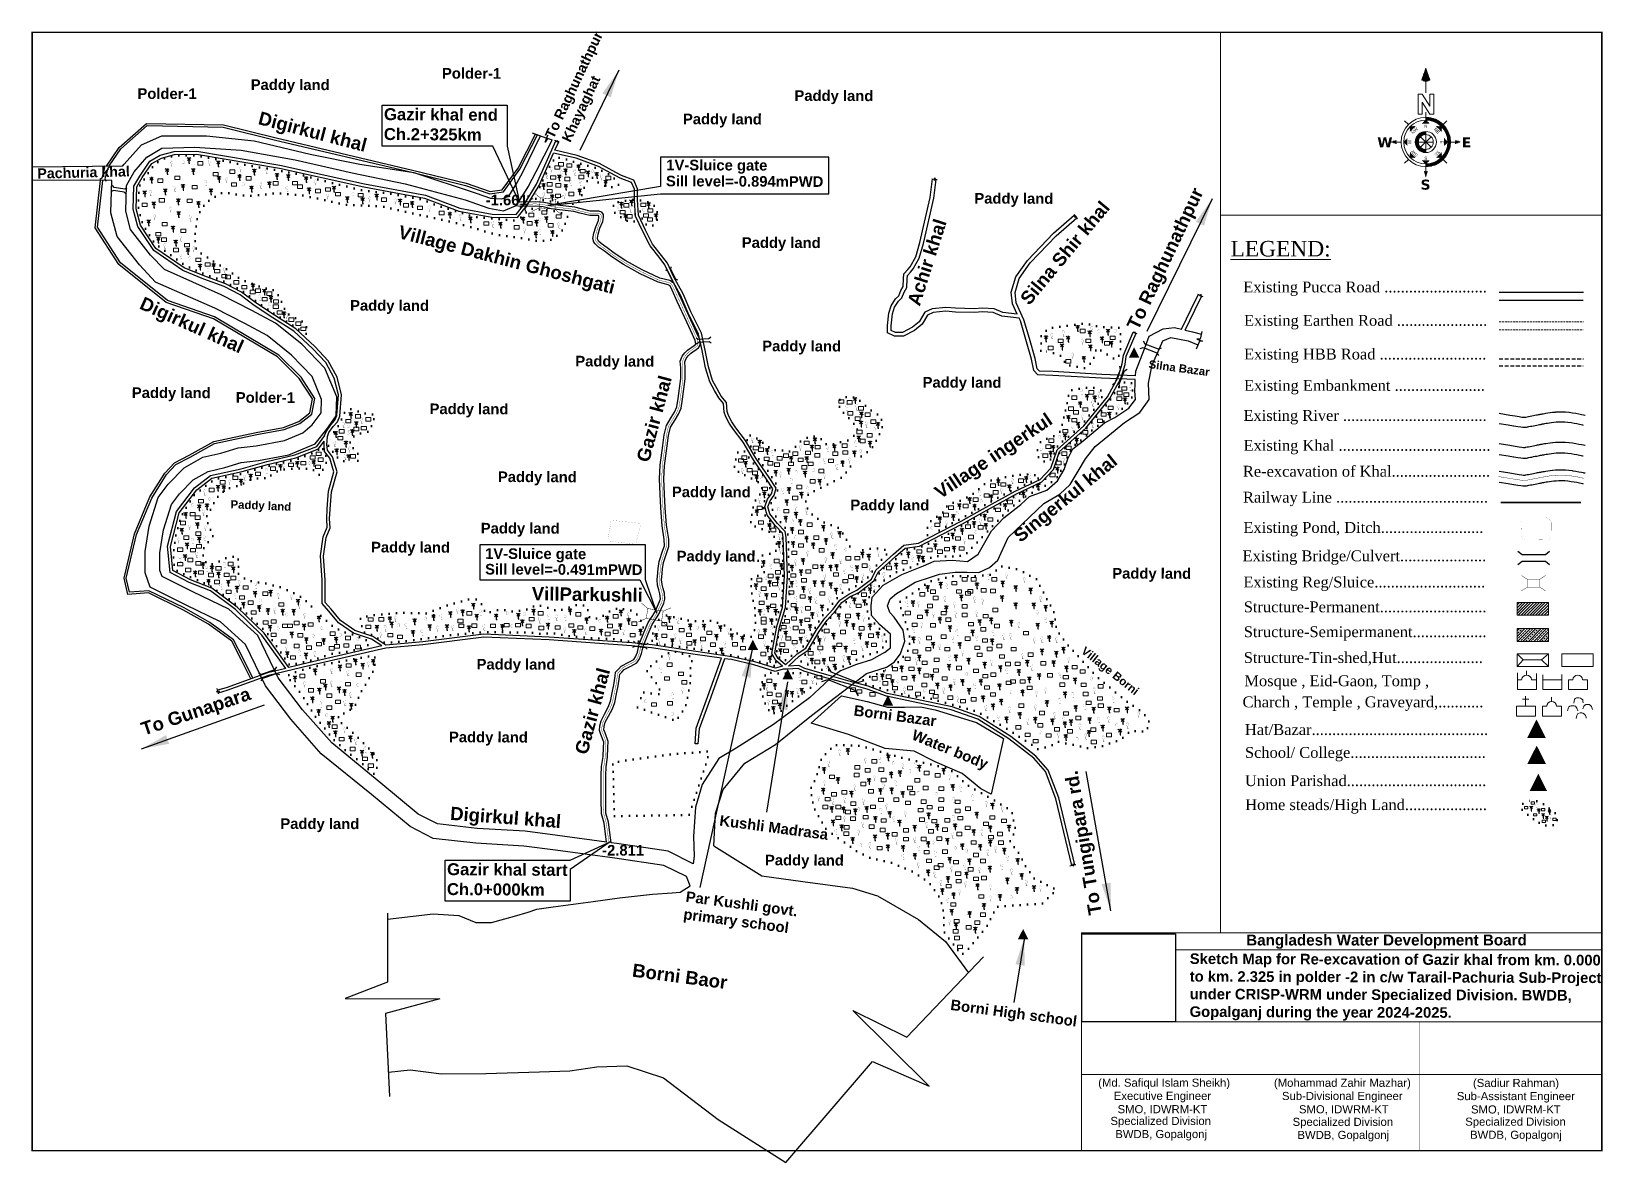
# Model space of a CAD drawing. Header units: millimetres. Extents: x 103 to 33048, y -150542 to -48.
# Drawn here: x 28822 to 33048, y -85162 to -82119 of the extents above; entities outside this region: 4.
import ezdxf
from ezdxf.enums import TextEntityAlignment as Align

# ---------------------------------------------------------------- set-up
doc = ezdxf.new("R2010")
doc.units = ezdxf.units.MM
doc.header["$MEASUREMENT"] = 0
for name, pattern in [('ACAD_ISO02W100', [15, 12, -3]), ('CENTERX2', [4, 2.5, -0.5, 0.5, -0.5]), ('DASHED', [0.75, 0.5, -0.25]), ('DASHED2', [0.375, 0.25, -0.125]), ('DOT2', [0.125, 0, -0.125]), ('HIDDENX2', [0.75, 0.5, -0.25]), ('PHANTOM2', [1.25, 0.625, -0.125, 0.125, -0.125, 0.125, -0.125])]:
    doc.linetypes.add(name, pattern=pattern)
for name, color, linetype, lineweight in [('Bazar', 97, 'Continuous', 15), ('Bridge or Culvert', 7, 'Continuous', 25), ('Church', 170, 'Continuous', 9), ('Earthan Road', 7, 'DASHED2', 9), ('Eid-Gah', 170, 'Continuous', 9), ('Existing Str', 7, 'PHANTOM2', 35), ('existing-profile', 5, 'ACAD_ISO02W100', 25), ('FRAM', 7, 'Continuous', 50), ('Graveyard', 40, 'Continuous', 9), ('HOUSE', 144, 'Continuous', 18), ('line', 10, 'Continuous', 9), ('Mosque', 170, 'Continuous', 9), ('OUTLINE', 7, 'Continuous', 15), ('p2', 32, 'Continuous', 15), ('PL', 7, 'Continuous', 15), ('Pond or Ditch', 7, 'Continuous', 9), ('PUCCA ROAD', 1, 'Continuous', 30), ('Rail Line', 14, 'TRACKS', 35), ('Temple', 170, 'Continuous', 9), ('Tomb', 170, 'Continuous', 9), ('Union', 7, 'Continuous', 15)]:
    doc.layers.add(name, color=color, linetype=linetype, lineweight=lineweight)
for name, color, linetype in [('boundary', 7, 'Continuous'), ('Earthen Emb', 42, 'Continuous'), ('Embankment', 6, 'DASHED'), ('HBB_BFS Road', 7, 'DASHED2'), ('Home Stead', 151, 'Continuous'), ('Khal', 4, 'Continuous'), ('RIVER', 150, 'Continuous'), ('TEXT', 5, 'Continuous'), ('Trees', 77, 'Continuous')]:
    doc.layers.add(name, color=color, linetype=linetype)
doc.styles.add('AR', font='arial.ttf', dxfattribs={"height": 450})
doc.styles.add('b', font='times.ttf')
doc.styles.add('LEG', font='romantic.ttf')
doc.styles.add('Romans', font='arial.ttf')
doc.styles.get("Standard").update_dxf_attribs({"font": 'arial.ttf'})
doc.styles.add('sum', font='arialbd.ttf')
doc.linetypes.add('TRACKS', pattern='A,0.15,[130,ltypeshp.shx,S=0.25,R=0,X=0,Y=0],0.15', length=0.3)
doc.dimstyles.get("Standard").update_dxf_attribs({"dimtxt": 0.18, "dimasz": 0.18, "dimexe": 0.18, "dimexo": 0.0625, "dimgap": 0.09, "dimtad": 0, "dimtih": 1, "dimtoh": 1, "dimdec": 4, "dimzin": 0, "dimdsep": 46, "dimtxsty": 'Standard', "dimblk": 'DATUMBLANK', "dimcen": 0.09, "dimadec": 0, "dimazin": 0, "dimtfac": 1, "dimtdec": 4, "dimtofl": 0, "dimtmove": 0, "dimatfit": 3, "dimfxl": 1, "dimtolj": 1, "dimtzin": 0, "dimarcsym": 0})
picture_1 = doc.add_image_def('image1.png', size_in_pixel=(204, 192))
pattern_1 = [(360, (26.19663, 31.512), (2e-14, 0.2822134), [])]
pattern_2 = [(360, (26.19663, 27.11894), (2e-14, 0.2822134), [])]
pattern_3 = [(180, (26.19663, 27.11894), (2e-14, 0.2822134), [])]
pattern_4 = [(45, (26.19663, 27.11894), (-0.199555, 0.199555), [])]
pattern_5 = [(90, (26.19663, 27.11894), (-0.2822134, 2e-14), [])]
pattern_6 = [(135, (26.19663, 27.11894), (-0.199555, -0.199555), [])]
pattern_7 = [(180, (26.19663, 27.11894), (-2e-14, -0.2822134), [])]
pattern_8 = [(225, (26.19663, 27.11894), (0.199555, -0.199555), [])]
pattern_9 = [(270, (26.19663, 27.11894), (0.2822134, -2e-14), [])]
pattern_10 = [(315, (26.19663, 27.11894), (0.199555, 0.199555), [])]

msp = doc.modelspace()

# ---------------------------------------------------------------- texts
at = {"layer": 'Embankment', "ltscale": 0.1, "char_height": 0.18, "attachment_point": 1}
for insert in [(103.2, -47.9), (103.2, -48.2), (103.4, -48.2)]:
    msp.add_mtext('\\A1;', dxfattribs=dict(at, insert=insert))
at = {"layer": 'FRAM', "linetype": 'Continuous', "lineweight": -3, "style": 'AR'}
for s, p in [('(Md. Safiqul Islam Sheikh)   ', (31881.6, -84958.3)), ('(Mohammad Zahir Mazhar)      ', (32373.7, -84958.6)), ('Executive Engineer     ', (31885.5, -84993.7)), ('Sub-Divisional Engineer       ', (32377.6, -84994)), ('SMO, IDWRM-KT     ', (31885.5, -85029.6)), ('SMO, IDWRM-KT      ', (32377.6, -85029.9)), ('Specialized Division     ', (31880.8, -85061.2)), ('Specialized Division     ', (32370.7, -85063.7)), ('BWDB, Gopalgonj     ', (31882, -85096.5)), ('BWDB, Gopalgonj     ', (32371.9, -85098.9))]:
    msp.add_text(s, height=21.756, dxfattribs=at).set_placement(p, align=Align.CENTER)
at = {"layer": 'FRAM', "linetype": 'Continuous', "style": 'AR'}
for s, p in [('(Sadiur Rahman)     ', (32836.4, -84959)), ('Sub-Assistant Engineer      ', (32840.3, -84994.4)), ('SMO, IDWRM-KT      ', (32840.3, -85030.3)), ('Specialized Division     ', (32835, -85063.2)), ('BWDB, Gopalgonj     ', (32836.2, -85098.5))]:
    msp.add_text(s, height=21.756, dxfattribs=at).set_placement(p, align=Align.CENTER)
at = {"layer": 'OUTLINE', "style": 'LEG'}
msp.add_text('%%ULEGEND:', height=41.7, dxfattribs=at).set_placement((32047.5, -82724.2))
at = {"layer": 'OUTLINE', "ltscale": 0.1, "style": 'b'}
for s, p in [('Railway Line .....................................', (32081, -83386.6)), (' Existing Reg/Sluice...........................', (32071, -83614.9)), ('Structure-Permanent..........................', (32083.2, -83681.7)), ('Structure-Semipermanent..................', (32083.2, -83748.6)), ('Structure-Tin-shed,Hut.....................', (32083.2, -83818.1)), ('Mosque , Eid-Gaon, Tomp ,', (32084.7, -83880.6)), ('Charch , Temple , Graveyard,........... ', (32079.8, -83937.5)), ('Home steads/High Land....................', (32087, -84213.9))]:
    msp.add_text(s, height=29.249, dxfattribs=at).set_placement(p)
at = {"layer": 'OUTLINE', "ltscale": 0.1, "char_height": 29.249, "width": 1364.743, "attachment_point": 1, "style": 'b'}
for s, insert in [('Existing Pucca Road .........................', (32081.8, -82791.7)), ('Existing Earthen Road ......................', (32083.8, -82881.7)), ('Existing HBB Road ..........................', (32083.8, -82972.3)), ('Existing Embankment ......................', (32083.8, -83056.6)), (' Existing River ...................................', (32071.2, -83137.5)), ('Existing Khal .....................................', (32082.7, -83217.8)), ('Re-excavation of Khal........................', (32080.7, -83287.6)), (' Existing Pond, Ditch.........................', (32071.1, -83438.9)), (' Existing Bridge/Culvert.....................', (32068.9, -83515.2)), ('Hat/Bazar...........................................', (32086.3, -83982.6)), ('School/ College.................................', (32086.3, -84044.2)), ('Union Parishad..................................', (32086.3, -84120.1))]:
    msp.add_mtext(s, dxfattribs=dict(at, insert=insert))
at = {"layer": 'TEXT', "color": 7, "style": 'sum'}
msp.add_text('Bangladesh Water Development Board', height=29.289, rotation=0.0165, dxfattribs=at).set_placement((32467, -84578.2), align=Align.CENTER)
at = {"layer": 'TEXT', "color": 7, "attachment_point": 1, "style": 'sum'}
for s, insert, char_height, width, rotation in [('To Raghunathpur\\P Khayaghat', (30202.5, -82398.1), 26.834, 519.442, 64.7374), ('Polder-1', (29926.6, -82217.1), 28.48, 551.245, 359.7933), ('Polder-1', (29107.6, -82271.7), 28.48, 551.245, 359.7933), ('Paddy land ', (29412.3, -82247.6), 28.477, 551.245, 359.7933), ('Paddy land ', (30874.6, -82277.1), 28.477, 551.245, 359.7933), ('Digirkul khal', (29439, -82333.4), 35.596, 689.056, 345.3813), ('Gazir khal end\\PCh.2+325km', (29770.7, -82325.3), 32.108, 621.528, 359.6306), ('Paddy land ', (30574.8, -82340), 28.477, 551.245, 359.7933), ('Pachuria khal', (28837.9, -82487.6), 27.382, 530.043, 1.4288), ('1V-Sluice gate ', (30529.9, -82463.8), 28.477, 551.245, 359.7933), ('Sill level=-0.894mPWD\\P ', (30529.1, -82507.1), 28.477, 551.245, 359.7933), ('-1.661', (30044.4, -82558), 28.48, 551.245, 359.7933), ('Paddy land ', (31358.6, -82553.5), 28.477, 551.245, 359.7933), ('To Raghunathpur', (31766.8, -82909.8), 35.596, 689.056, 64.7374), ('Silna Shir khal', (31478.8, -82835), 35.596, 689.056, 50.2466), ('Village Dakhin Ghoshgati', (29815.2, -82639.7), 35.596, 689.056, 345.3813), ('Achir khal', (31177.5, -82848.9), 35.6, 689.056, 72.2629), ('Paddy land ', (30733, -82672.5), 28.477, 551.245, 359.7933), ('Digirkul khal', (29125.1, -82831.2), 35.596, 689.056, 335.8297), ('Paddy land ', (29679.5, -82841.6), 28.477, 551.245, 359.7933), ('Paddy land ', (30788, -82950.8), 28.477, 551.245, 359.7933), ('Paddy land ', (30285.3, -82991.6), 28.477, 551.245, 359.7933), ('Silna Bazar', (31829.1, -83002.9), 21.905, 424.034, 352.432), ('Paddy land ', (29092.5, -83076.4), 28.477, 551.245, 359.7933), ('Gazir khal', (30449, -83271), 35.6, 689.056, 74.8747), ('Paddy land ', (31219.3, -83048.5), 28.477, 551.245, 359.7933), ('Polder-1', (29372.1, -83089.3), 28.48, 551.245, 359.7933), ('Paddy land ', (29893.3, -83119.9), 28.477, 551.245, 359.7933), ('Village ingerkul ', (31247.2, -83348.3), 35.596, 689.056, 33.9471), ('Singerkul khal', (31460.1, -83467.8), 35.596, 689.056, 39.0837), ('Paddy land ', (30077.1, -83302.7), 28.477, 551.245, 359.7933), ('Paddy land ', (30545, -83343.3), 28.477, 551.245, 359.7933), ('Paddy land ', (29358.5, -83379.9), 21.905, 424.034, 357.5063), ('Paddy land ', (31025, -83378.5), 28.477, 551.245, 359.7933), ('Paddy land ', (30031, -83441), 28.477, 551.245, 359.7933), ('Paddy land ', (29735.9, -83492.1), 28.477, 551.245, 359.7933), ('1V-Sluice gate', (30042.6, -83509.4), 28.477, 626.2, 359.7933), ('Paddy land ', (30557.8, -83516.1), 28.477, 551.245, 359.7933), ('Sill level=-0.491mPWD', (30042.6, -83551.5), 28.477, 551.245, 359.7933), ('Paddy land ', (31729.5, -83562.5), 28.477, 551.245, 359.7933), ('VillParkushli', (30168.5, -83613.7), 35.596, 689.056, 359.2281), ('Village Borni', (31657.6, -83772.4), 21.905, 424.034, 321.452), ('Paddy land ', (30019.7, -83807), 28.477, 551.245, 359.7933), ('Gazir khal', (30282.9, -84057.7), 35.6, 689.056, 74.8747), ('To Gunapara ', (29113.4, -83980), 35.596, 689.056, 18.6412), ('Borni Bazar', (31036.5, -83931.1), 28.477, 551.245, 352.432), ('Paddy land ', (29945.5, -84002.9), 28.477, 551.245, 359.7933), ('Water body', (31198.4, -83996.3), 28.48, 551.245, 337.758), ('To Tungipara rd.', (31666.4, -84498.4), 35.596, 689.056, 99.6588), ('Digirkul khal', (29950.4, -84204.6), 35.596, 689.056, 355.7148), ('Paddy land ', (29492, -84236), 28.477, 551.245, 359.7933), ('Kushli Madrasa ', (30675.4, -84227.3), 28.477, 551.245, 352.432), ('-2.811', (30357.4, -84307.7), 28.48, 551.245, 359.7933), ('Paddy land ', (30795.4, -84334.1), 28.477, 551.245, 359.7933), ('Gazir khal start\\PCh.0+000km', (29940.4, -84356.9), 32.108, 621.528, 359.6306), ('Par Kushli govt. \\Pprimary school', (30584.6, -84432.1), 28.477, 551.245, 352.432), ('Sketch Map for Re-excavation of Gazir khal from km. 0.000 to km. 2.325 in polder -2 in c/w Tarail-Pachuria Sub-Project under CRISP-WRM under Specialized Division. BWDB, Gopalganj during the year 2024-2025. ', (31938, -84599.5), 28.477, 1108.816, 359.7933), ('Borni Baor', (30441.4, -84626.6), 35.6, 689.056, 352.432), ('Borni High school', (31296.6, -84723.2), 28.477, 551.245, 352.432), ('Paddy land ', (32818.2, -150504.7), 28.477, 551.245, 359.7933)]:
    msp.add_mtext(s, dxfattribs=dict(at, insert=insert, char_height=char_height, width=width, rotation=rotation))

# ---------------------------------------------------------------- blocks, each defined once
blk = doc.blocks.new('A$C5FE22593')
h = blk.add_hatch()
h.set_pattern_fill('_USER', color=11, scale=0.282213, style=0, pattern_type=0)
h.set_pattern_definition(pattern_1)
h.paths.add_polyline_path([(26.2, 66.79), (23.84, 60.2), (26.2, 59.26), (28.55, 60.2)])
h = blk.add_hatch()
h.set_pattern_fill('_USER', color=11, scale=0.282213, style=0, pattern_type=0)
h.set_pattern_definition(pattern_1)
h.paths.add_polyline_path([(26.2, 66.79), (23.84, 60.2), (26.2, 59.26), (28.55, 60.2)])
h = blk.add_hatch()
h.set_pattern_fill('_USER', color=11, scale=0.282213, style=0, pattern_type=0)
h.set_pattern_definition(pattern_1)
h.paths.add_polyline_path([(26.2, 66.79), (23.84, 60.2), (26.2, 59.26), (28.55, 60.2)])
h = blk.add_hatch()
h.set_pattern_fill('_USER', color=11, scale=0.282213, style=0, pattern_type=0)
h.set_pattern_definition(pattern_1)
h.paths.add_polyline_path([(26.2, 66.79), (23.84, 60.2), (26.2, 59.26), (28.55, 60.2)])
h = blk.add_hatch()
h.set_pattern_fill('_USER', color=11, scale=0.282213, angle=135, style=0, pattern_type=0)
h.set_pattern_definition(pattern_6)
h.paths.add_polyline_path([(20.54, 35.43), (17.88, 35.43), (17.88, 32.77)])
h = blk.add_hatch()
h.set_pattern_fill('_USER', color=11, scale=0.282213, angle=135, style=0, pattern_type=0)
h.set_pattern_definition(pattern_6)
h.paths.add_polyline_path([(20.54, 35.43), (17.88, 35.43), (17.88, 32.77)])
h = blk.add_hatch()
h.set_pattern_fill('_USER', color=11, scale=0.282213, angle=135, style=0, pattern_type=0)
h.set_pattern_definition(pattern_6)
h.paths.add_polyline_path([(20.54, 35.43), (17.88, 35.43), (17.88, 32.77)])
h = blk.add_hatch()
h.set_pattern_fill('_USER', color=11, scale=0.282213, angle=135, style=0, pattern_type=0)
h.set_pattern_definition(pattern_6)
h.paths.add_polyline_path([(20.54, 35.43), (17.88, 35.43), (17.88, 32.77)])
h = blk.add_hatch(color=11)
h.paths.add_polyline_path([(26.2, 15.36), (26.2, 13.92, 1), (26.2, 40.32), (26.2, 38.88, -1)])
h.paths.add_polyline_path([(26.2, 31.11), (26.2, 32.76, 1), (26.2, 21.47), (26.2, 23.13, -1)])
h = blk.add_hatch(color=11)
h.paths.add_polyline_path([(26.2, 15.36), (26.2, 13.92, 1), (26.2, 40.32), (26.2, 38.88, -1)])
h.paths.add_polyline_path([(26.2, 31.11), (26.2, 32.76, 1), (26.2, 21.47), (26.2, 23.13, -1)])
h = blk.add_hatch(color=11)
h.paths.add_polyline_path([(26.2, 15.36), (26.2, 13.92, 1), (26.2, 40.32), (26.2, 38.88, -1)])
h.paths.add_polyline_path([(26.2, 31.11), (26.2, 32.76, 1), (26.2, 21.47), (26.2, 23.13, -1)])
h = blk.add_hatch(color=11)
h.paths.add_polyline_path([(26.2, 15.36), (26.2, 13.92, 1), (26.2, 40.32), (26.2, 38.88, -1)])
h.paths.add_polyline_path([(26.2, 31.11), (26.2, 32.76, 1), (26.2, 21.47), (26.2, 23.13, -1)])
h = blk.add_hatch()
h.set_pattern_fill('_USER', color=11, scale=0.282213, angle=90, style=0, pattern_type=0)
h.set_pattern_definition(pattern_5)
h.paths.add_polyline_path([(28.08, 37), (26.2, 38.88), (24.32, 37)])
h = blk.add_hatch()
h.set_pattern_fill('_USER', color=11, scale=0.282213, angle=90, style=0, pattern_type=0)
h.set_pattern_definition(pattern_5)
h.paths.add_polyline_path([(28.08, 37), (26.2, 38.88), (24.32, 37)])
h = blk.add_hatch()
h.set_pattern_fill('_USER', color=11, scale=0.282213, angle=90, style=0, pattern_type=0)
h.set_pattern_definition(pattern_5)
h.paths.add_polyline_path([(28.08, 37), (26.2, 38.88), (24.32, 37)])
h = blk.add_hatch()
h.set_pattern_fill('_USER', color=11, scale=0.282213, angle=90, style=0, pattern_type=0)
h.set_pattern_definition(pattern_5)
h.paths.add_polyline_path([(28.08, 37), (26.2, 38.88), (24.32, 37)])
h = blk.add_hatch()
h.set_pattern_fill('_USER', color=11, scale=0.282213, style=0, pattern_type=0)
h.set_pattern_definition(pattern_2)
h.paths.add_polyline_path([(39.4, 27.12, 0.414214), (26.2, 40.32), (26.2, 38.88, -0.414214), (37.96, 27.12, -0.414214), (26.2, 15.36), (26.2, 13.92, 0.414214)])
h = blk.add_hatch()
h.set_pattern_fill('_USER', color=11, scale=0.282213, style=0, pattern_type=0)
h.set_pattern_definition(pattern_2)
h.paths.add_polyline_path([(39.4, 27.12, 0.414214), (26.2, 40.32), (26.2, 38.88, -0.414214), (37.96, 27.12, -0.414214), (26.2, 15.36), (26.2, 13.92, 0.414214)])
h = blk.add_hatch()
h.set_pattern_fill('_USER', color=11, scale=0.282213, style=0, pattern_type=0)
h.set_pattern_definition(pattern_2)
h.paths.add_polyline_path([(39.4, 27.12, 0.414214), (26.2, 40.32), (26.2, 38.88, -0.414214), (37.96, 27.12, -0.414214), (26.2, 15.36), (26.2, 13.92, 0.414214)])
h = blk.add_hatch()
h.set_pattern_fill('_USER', color=11, scale=0.282213, style=0, pattern_type=0)
h.set_pattern_definition(pattern_2)
h.paths.add_polyline_path([(39.4, 27.12, 0.414214), (26.2, 40.32), (26.2, 38.88, -0.414214), (37.96, 27.12, -0.414214), (26.2, 15.36), (26.2, 13.92, 0.414214)])
h = blk.add_hatch()
h.set_pattern_fill('_USER', color=11, scale=0.282213, angle=45, style=0, pattern_type=0)
h.set_pattern_definition(pattern_4)
h.paths.add_polyline_path([(34.51, 32.77), (34.51, 35.43), (31.85, 35.43)])
h = blk.add_hatch()
h.set_pattern_fill('_USER', color=11, scale=0.282213, angle=45, style=0, pattern_type=0)
h.set_pattern_definition(pattern_4)
h.paths.add_polyline_path([(34.51, 32.77), (34.51, 35.43), (31.85, 35.43)])
h = blk.add_hatch()
h.set_pattern_fill('_USER', color=11, scale=0.282213, angle=45, style=0, pattern_type=0)
h.set_pattern_definition(pattern_4)
h.paths.add_polyline_path([(34.51, 32.77), (34.51, 35.43), (31.85, 35.43)])
h = blk.add_hatch()
h.set_pattern_fill('_USER', color=11, scale=0.282213, angle=45, style=0, pattern_type=0)
h.set_pattern_definition(pattern_4)
h.paths.add_polyline_path([(34.51, 32.77), (34.51, 35.43), (31.85, 35.43)])
h = blk.add_hatch()
h.set_pattern_fill('_USER', color=11, scale=0.282213, style=0, pattern_type=0)
h.set_pattern_definition(pattern_3)
h.paths.add_polyline_path([(10.67, 26.18), (10.2, 27.12), (10.67, 28.06), (7.38, 27.12)])
h = blk.add_hatch()
h.set_pattern_fill('_USER', color=11, scale=0.282213, style=0, pattern_type=0)
h.set_pattern_definition(pattern_3)
h.paths.add_polyline_path([(10.67, 26.18), (10.2, 27.12), (10.67, 28.06), (7.38, 27.12)])
h = blk.add_hatch()
h.set_pattern_fill('_USER', color=11, scale=0.282213, style=0, pattern_type=0)
h.set_pattern_definition(pattern_3)
h.paths.add_polyline_path([(10.67, 26.18), (10.2, 27.12), (10.67, 28.06), (7.38, 27.12)])
h = blk.add_hatch()
h.set_pattern_fill('_USER', color=11, scale=0.282213, style=0, pattern_type=0)
h.set_pattern_definition(pattern_3)
h.paths.add_polyline_path([(10.67, 26.18), (10.2, 27.12), (10.67, 28.06), (7.38, 27.12)])
h = blk.add_hatch()
h.set_pattern_fill('_USER', color=11, scale=0.282213, angle=180, style=0, pattern_type=0)
h.set_pattern_definition(pattern_7)
h.paths.add_polyline_path([(16.32, 29), (14.44, 27.12), (16.32, 25.24)])
h = blk.add_hatch()
h.set_pattern_fill('_USER', color=11, scale=0.282213, angle=180, style=0, pattern_type=0)
h.set_pattern_definition(pattern_7)
h.paths.add_polyline_path([(16.32, 29), (14.44, 27.12), (16.32, 25.24)])
h = blk.add_hatch()
h.set_pattern_fill('_USER', color=11, scale=0.282213, angle=180, style=0, pattern_type=0)
h.set_pattern_definition(pattern_7)
h.paths.add_polyline_path([(16.32, 29), (14.44, 27.12), (16.32, 25.24)])
h = blk.add_hatch()
h.set_pattern_fill('_USER', color=11, scale=0.282213, angle=180, style=0, pattern_type=0)
h.set_pattern_definition(pattern_7)
h.paths.add_polyline_path([(16.32, 29), (14.44, 27.12), (16.32, 25.24)])
h = blk.add_hatch()
h.set_pattern_fill('_USER', color=11, scale=0.282213, style=0, pattern_type=0)
h.set_pattern_definition(pattern_2)
h.paths.add_polyline_path([(26.2, 31.11), (26.2, 32.76, 0.414214), (20.55, 27.12, 0.414214), (26.2, 21.47), (26.2, 23.13, -0.414214), (22.21, 27.12, -0.414214)])
h = blk.add_hatch()
h.set_pattern_fill('_USER', color=11, scale=0.282213, style=0, pattern_type=0)
h.set_pattern_definition(pattern_2)
h.paths.add_polyline_path([(26.2, 31.11), (26.2, 32.76, 0.414214), (20.55, 27.12, 0.414214), (26.2, 21.47), (26.2, 23.13, -0.414214), (22.21, 27.12, -0.414214)])
h = blk.add_hatch()
h.set_pattern_fill('_USER', color=11, scale=0.282213, style=0, pattern_type=0)
h.set_pattern_definition(pattern_2)
h.paths.add_polyline_path([(26.2, 31.11), (26.2, 32.76, 0.414214), (20.55, 27.12, 0.414214), (26.2, 21.47), (26.2, 23.13, -0.414214), (22.21, 27.12, -0.414214)])
h = blk.add_hatch()
h.set_pattern_fill('_USER', color=11, scale=0.282213, style=0, pattern_type=0)
h.set_pattern_definition(pattern_2)
h.paths.add_polyline_path([(26.2, 31.11), (26.2, 32.76, 0.414214), (20.55, 27.12, 0.414214), (26.2, 21.47), (26.2, 23.13, -0.414214), (22.21, 27.12, -0.414214)])
h = blk.add_hatch()
h.set_pattern_fill('_USER', color=11, scale=0.282213, style=0, pattern_type=0)
h.set_pattern_definition(pattern_2)
h.paths.add_polyline_path([(36.07, 29), (36.07, 25.24), (37.96, 27.12)])
h = blk.add_hatch()
h.set_pattern_fill('_USER', color=11, scale=0.282213, style=0, pattern_type=0)
h.set_pattern_definition(pattern_2)
h.paths.add_polyline_path([(36.07, 29), (36.07, 25.24), (37.96, 27.12)])
h = blk.add_hatch()
h.set_pattern_fill('_USER', color=11, scale=0.282213, style=0, pattern_type=0)
h.set_pattern_definition(pattern_2)
h.paths.add_polyline_path([(36.07, 29), (36.07, 25.24), (37.96, 27.12)])
h = blk.add_hatch()
h.set_pattern_fill('_USER', color=11, scale=0.282213, style=0, pattern_type=0)
h.set_pattern_definition(pattern_2)
h.paths.add_polyline_path([(36.07, 29), (36.07, 25.24), (37.96, 27.12)])
h = blk.add_hatch()
h.set_pattern_fill('_USER', color=11, scale=0.282213, style=0, pattern_type=0)
h.set_pattern_definition(pattern_2)
h.paths.add_polyline_path([(45.01, 27.12), (41.72, 28.06), (42.19, 27.12), (41.72, 26.18)])
h = blk.add_hatch()
h.set_pattern_fill('_USER', color=11, scale=0.282213, style=0, pattern_type=0)
h.set_pattern_definition(pattern_2)
h.paths.add_polyline_path([(45.01, 27.12), (41.72, 28.06), (42.19, 27.12), (41.72, 26.18)])
h = blk.add_hatch()
h.set_pattern_fill('_USER', color=11, scale=0.282213, style=0, pattern_type=0)
h.set_pattern_definition(pattern_2)
h.paths.add_polyline_path([(45.01, 27.12), (41.72, 28.06), (42.19, 27.12), (41.72, 26.18)])
h = blk.add_hatch()
h.set_pattern_fill('_USER', color=11, scale=0.282213, style=0, pattern_type=0)
h.set_pattern_definition(pattern_2)
h.paths.add_polyline_path([(45.01, 27.12), (41.72, 28.06), (42.19, 27.12), (41.72, 26.18)])
h = blk.add_hatch()
h.set_pattern_fill('_USER', color=11, scale=0.282213, angle=-135, style=0, pattern_type=0)
h.set_pattern_definition(pattern_8)
h.paths.add_polyline_path([(17.88, 21.46), (17.88, 18.8), (20.54, 18.8)])
h = blk.add_hatch()
h.set_pattern_fill('_USER', color=11, scale=0.282213, angle=-135, style=0, pattern_type=0)
h.set_pattern_definition(pattern_8)
h.paths.add_polyline_path([(17.88, 21.46), (17.88, 18.8), (20.54, 18.8)])
h = blk.add_hatch()
h.set_pattern_fill('_USER', color=11, scale=0.282213, angle=-135, style=0, pattern_type=0)
h.set_pattern_definition(pattern_8)
h.paths.add_polyline_path([(17.88, 21.46), (17.88, 18.8), (20.54, 18.8)])
h = blk.add_hatch()
h.set_pattern_fill('_USER', color=11, scale=0.282213, angle=-135, style=0, pattern_type=0)
h.set_pattern_definition(pattern_8)
h.paths.add_polyline_path([(17.88, 21.46), (17.88, 18.8), (20.54, 18.8)])
h = blk.add_hatch()
h.set_pattern_fill('_USER', color=11, scale=0.282213, angle=-90, style=0, pattern_type=0)
h.set_pattern_definition(pattern_9)
h.paths.add_polyline_path([(24.32, 17.24), (26.2, 15.36), (28.08, 17.24)])
h = blk.add_hatch()
h.set_pattern_fill('_USER', color=11, scale=0.282213, angle=-90, style=0, pattern_type=0)
h.set_pattern_definition(pattern_9)
h.paths.add_polyline_path([(24.32, 17.24), (26.2, 15.36), (28.08, 17.24)])
h = blk.add_hatch()
h.set_pattern_fill('_USER', color=11, scale=0.282213, angle=-90, style=0, pattern_type=0)
h.set_pattern_definition(pattern_9)
h.paths.add_polyline_path([(24.32, 17.24), (26.2, 15.36), (28.08, 17.24)])
h = blk.add_hatch()
h.set_pattern_fill('_USER', color=11, scale=0.282213, angle=-90, style=0, pattern_type=0)
h.set_pattern_definition(pattern_9)
h.paths.add_polyline_path([(24.32, 17.24), (26.2, 15.36), (28.08, 17.24)])
h = blk.add_hatch()
h.set_pattern_fill('_USER', color=11, scale=0.282213, angle=-45, style=0, pattern_type=0)
h.set_pattern_definition(pattern_10)
h.paths.add_polyline_path([(31.85, 18.8), (34.51, 18.8), (34.51, 21.46)])
h = blk.add_hatch()
h.set_pattern_fill('_USER', color=11, scale=0.282213, angle=-45, style=0, pattern_type=0)
h.set_pattern_definition(pattern_10)
h.paths.add_polyline_path([(31.85, 18.8), (34.51, 18.8), (34.51, 21.46)])
h = blk.add_hatch()
h.set_pattern_fill('_USER', color=11, scale=0.282213, angle=-45, style=0, pattern_type=0)
h.set_pattern_definition(pattern_10)
h.paths.add_polyline_path([(31.85, 18.8), (34.51, 18.8), (34.51, 21.46)])
h = blk.add_hatch()
h.set_pattern_fill('_USER', color=11, scale=0.282213, angle=-45, style=0, pattern_type=0)
h.set_pattern_definition(pattern_10)
h.paths.add_polyline_path([(31.85, 18.8), (34.51, 18.8), (34.51, 21.46)])
h = blk.add_hatch()
h.set_pattern_fill('_USER', color=11, scale=0.282213, style=0, pattern_type=0)
h.set_pattern_definition(pattern_2)
h.paths.add_polyline_path([(27.14, 11.6), (26.2, 11.13), (25.26, 11.6), (26.2, 8.3)])
h = blk.add_hatch()
h.set_pattern_fill('_USER', color=11, scale=0.282213, style=0, pattern_type=0)
h.set_pattern_definition(pattern_2)
h.paths.add_polyline_path([(27.14, 11.6), (26.2, 11.13), (25.26, 11.6), (26.2, 8.3)])
h = blk.add_hatch()
h.set_pattern_fill('_USER', color=11, scale=0.282213, style=0, pattern_type=0)
h.set_pattern_definition(pattern_2)
h.paths.add_polyline_path([(27.14, 11.6), (26.2, 11.13), (25.26, 11.6), (26.2, 8.3)])
h = blk.add_hatch()
h.set_pattern_fill('_USER', color=11, scale=0.282213, style=0, pattern_type=0)
h.set_pattern_definition(pattern_2)
h.paths.add_polyline_path([(27.14, 11.6), (26.2, 11.13), (25.26, 11.6), (26.2, 8.3)])
at = {"color": 11}
for p, q in [((26.2, 53.5), (26.2, 59.26)), ((26.2, 53.5), (26.2, 59.26)), ((26.2, 53.5), (26.2, 59.26)), ((26.2, 53.5), (26.2, 59.26)), ((26.2, 40.32), (26.2, 43.11)), ((26.2, 40.32), (26.2, 43.11)), ((26.2, 40.32), (26.2, 43.11)), ((26.2, 40.32), (26.2, 43.11)), ((16.86, 36.46), (14.89, 38.43)), ((16.86, 36.46), (14.89, 38.43)), ((16.86, 36.46), (14.89, 38.43)), ((16.86, 36.46), (14.89, 38.43)), ((26.2, 40.32), (26.2, 38.88)), ((26.2, 40.32), (26.2, 38.88)), ((26.2, 40.32), (26.2, 38.88)), ((26.2, 40.32), (26.2, 38.88)), ((35.53, 36.46), (37.5, 38.43)), ((35.53, 36.46), (37.5, 38.43)), ((35.53, 36.46), (37.5, 38.43)), ((35.53, 36.46), (37.5, 38.43)), ((12.99, 27.12), (10.2, 27.12)), ((12.99, 27.12), (10.2, 27.12)), ((12.99, 27.12), (10.2, 27.12)), ((12.99, 27.12), (10.2, 27.12)), ((22.21, 27.12), (30.19, 27.12)), ((30.19, 27.12), (22.21, 27.12)), ((22.21, 27.12), (30.19, 27.12)), ((30.19, 27.12), (22.21, 27.12)), ((22.21, 27.12), (30.19, 27.12)), ((30.19, 27.12), (22.21, 27.12)), ((22.21, 27.12), (30.19, 27.12)), ((30.19, 27.12), (22.21, 27.12)), ((23.37, 24.3), (29.02, 29.94)), ((29.02, 24.3), (23.37, 29.94)), ((29.02, 29.94), (23.37, 24.3)), ((23.37, 29.94), (29.02, 24.3)), ((23.37, 24.3), (29.02, 29.94)), ((29.02, 24.3), (23.37, 29.94)), ((29.02, 29.94), (23.37, 24.3)), ((23.37, 29.94), (29.02, 24.3)), ((23.37, 24.3), (29.02, 29.94)), ((29.02, 24.3), (23.37, 29.94)), ((29.02, 29.94), (23.37, 24.3)), ((23.37, 29.94), (29.02, 24.3)), ((23.37, 24.3), (29.02, 29.94)), ((29.02, 24.3), (23.37, 29.94)), ((29.02, 29.94), (23.37, 24.3)), ((23.37, 29.94), (29.02, 24.3)), ((26.2, 31.11), (26.2, 32.76)), ((26.2, 31.11), (26.2, 32.76)), ((26.2, 31.11), (26.2, 32.76)), ((26.2, 31.11), (26.2, 32.76)), ((26.2, 23.13), (26.2, 31.11)), ((26.2, 31.11), (26.2, 23.13)), ((26.2, 23.13), (26.2, 31.11)), ((26.2, 31.11), (26.2, 23.13)), ((26.2, 23.13), (26.2, 31.11)), ((26.2, 31.11), (26.2, 23.13)), ((26.2, 23.13), (26.2, 31.11)), ((26.2, 31.11), (26.2, 23.13)), ((39.4, 27.12), (42.19, 27.12)), ((39.4, 27.12), (42.19, 27.12)), ((39.4, 27.12), (42.19, 27.12)), ((39.4, 27.12), (42.19, 27.12)), ((16.86, 17.78), (14.89, 15.81)), ((16.86, 17.78), (14.89, 15.81)), ((16.86, 17.78), (14.89, 15.81)), ((16.86, 17.78), (14.89, 15.81)), ((26.2, 23.13), (26.2, 21.47)), ((26.2, 23.13), (26.2, 21.47)), ((26.2, 23.13), (26.2, 21.47)), ((26.2, 23.13), (26.2, 21.47)), ((35.53, 17.78), (37.5, 15.81)), ((35.53, 17.78), (37.5, 15.81)), ((35.53, 17.78), (37.5, 15.81)), ((35.53, 17.78), (37.5, 15.81)), ((26.2, 13.92), (26.2, 15.36)), ((26.2, 13.92), (26.2, 15.36)), ((26.2, 13.92), (26.2, 15.36)), ((26.2, 13.92), (26.2, 15.36)), ((26.2, 13.92), (26.2, 11.13)), ((26.2, 13.92), (26.2, 11.13)), ((26.2, 13.92), (26.2, 11.13)), ((26.2, 13.92), (26.2, 11.13))]:
    blk.add_line(p, q, dxfattribs=at)
at = {"color": 1}
for p, q in [((22.03, 52.68), (24.16, 52.68)), ((22.03, 42.01), (22.03, 52.68)), ((22.03, 52.68), (24.16, 52.68)), ((22.03, 42.01), (22.03, 52.68)), ((22.03, 52.68), (24.16, 52.68)), ((22.03, 42.01), (22.03, 52.68)), ((22.03, 52.68), (24.16, 52.68)), ((22.03, 42.01), (22.03, 52.68)), ((24.16, 52.68), (28.43, 46.28)), ((24.16, 52.68), (28.43, 46.28)), ((24.16, 52.68), (28.43, 46.28)), ((24.16, 52.68), (28.43, 46.28)), ((28.43, 52.68), (30.56, 52.68)), ((28.43, 46.28), (28.43, 52.68)), ((28.43, 52.68), (30.56, 52.68)), ((28.43, 46.28), (28.43, 52.68)), ((28.43, 52.68), (30.56, 52.68)), ((28.43, 46.28), (28.43, 52.68)), ((28.43, 52.68), (30.56, 52.68)), ((28.43, 46.28), (28.43, 52.68)), ((30.56, 52.68), (30.56, 42.01)), ((30.56, 52.68), (30.56, 42.01)), ((30.56, 52.68), (30.56, 42.01)), ((30.56, 52.68), (30.56, 42.01)), ((24.16, 42.01), (22.03, 42.01)), ((24.16, 42.01), (22.03, 42.01)), ((24.16, 42.01), (22.03, 42.01)), ((24.16, 42.01), (22.03, 42.01)), ((24.16, 48.41), (24.16, 42.01)), ((28.43, 42.01), (24.16, 48.41)), ((24.16, 48.41), (24.16, 42.01)), ((28.43, 42.01), (24.16, 48.41)), ((24.16, 48.41), (24.16, 42.01)), ((28.43, 42.01), (24.16, 48.41)), ((24.16, 48.41), (24.16, 42.01)), ((28.43, 42.01), (24.16, 48.41)), ((30.56, 42.01), (28.43, 42.01)), ((30.56, 42.01), (28.43, 42.01)), ((30.56, 42.01), (28.43, 42.01)), ((30.56, 42.01), (28.43, 42.01))]:
    blk.add_line(p, q, dxfattribs=at)
at = {"color": 11}
for radius in [13.2, 13.2, 13.2, 13.2, 11.76, 11.76, 11.76, 11.76, 5.64, 5.64, 5.64, 5.64, 3.99, 3.99, 3.99, 3.99]:
    blk.add_circle((26.2, 27.12), radius, dxfattribs=at)
for points in [[(26.2, 66.79), (23.84, 60.2), (26.2, 59.26)], [(26.2, 66.79), (23.84, 60.2), (26.2, 59.26)], [(26.2, 66.79), (23.84, 60.2), (26.2, 59.26)], [(26.2, 66.79), (23.84, 60.2), (26.2, 59.26)], [(26.2, 59.26), (28.55, 60.2), (26.2, 66.79)], [(26.2, 59.26), (28.55, 60.2), (26.2, 66.79)], [(26.2, 59.26), (28.55, 60.2), (26.2, 66.79)], [(26.2, 59.26), (28.55, 60.2), (26.2, 66.79)], [(17.88, 35.43), (20.54, 35.43), (17.88, 32.77)], [(17.88, 35.43), (20.54, 35.43), (17.88, 32.77)], [(17.88, 35.43), (20.54, 35.43), (17.88, 32.77)], [(17.88, 35.43), (20.54, 35.43), (17.88, 32.77)], [(26.2, 38.88), (28.08, 37), (24.32, 37)], [(26.2, 38.88), (28.08, 37), (24.32, 37)], [(26.2, 38.88), (28.08, 37), (24.32, 37)], [(26.2, 38.88), (28.08, 37), (24.32, 37)], [(34.51, 35.43), (34.51, 32.77), (31.85, 35.43)], [(34.51, 35.43), (34.51, 32.77), (31.85, 35.43)], [(34.51, 35.43), (34.51, 32.77), (31.85, 35.43)], [(34.51, 35.43), (34.51, 32.77), (31.85, 35.43)], [(7.38, 27.12), (10.67, 28.06), (10.2, 27.12)], [(7.38, 27.12), (10.67, 28.06), (10.2, 27.12)], [(7.38, 27.12), (10.67, 28.06), (10.2, 27.12)], [(7.38, 27.12), (10.67, 28.06), (10.2, 27.12)], [(10.67, 26.18), (10.2, 27.12), (7.38, 27.12)], [(10.67, 26.18), (10.2, 27.12), (7.38, 27.12)], [(10.67, 26.18), (10.2, 27.12), (7.38, 27.12)], [(10.67, 26.18), (10.2, 27.12), (7.38, 27.12)], [(14.44, 27.12), (16.32, 29), (16.32, 25.24)], [(14.44, 27.12), (16.32, 29), (16.32, 25.24)], [(14.44, 27.12), (16.32, 29), (16.32, 25.24)], [(14.44, 27.12), (16.32, 29), (16.32, 25.24)], [(37.96, 27.12), (36.07, 25.24), (36.07, 29)], [(37.96, 27.12), (36.07, 25.24), (36.07, 29)], [(37.96, 27.12), (36.07, 25.24), (36.07, 29)], [(37.96, 27.12), (36.07, 25.24), (36.07, 29)], [(41.72, 28.06), (42.19, 27.12), (45.01, 27.12)], [(41.72, 28.06), (42.19, 27.12), (45.01, 27.12)], [(41.72, 28.06), (42.19, 27.12), (45.01, 27.12)], [(41.72, 28.06), (42.19, 27.12), (45.01, 27.12)], [(45.01, 27.12), (41.72, 26.18), (42.19, 27.12)], [(45.01, 27.12), (41.72, 26.18), (42.19, 27.12)], [(45.01, 27.12), (41.72, 26.18), (42.19, 27.12)], [(45.01, 27.12), (41.72, 26.18), (42.19, 27.12)], [(17.88, 18.8), (17.88, 21.46), (20.54, 18.8)], [(17.88, 18.8), (17.88, 21.46), (20.54, 18.8)], [(17.88, 18.8), (17.88, 21.46), (20.54, 18.8)], [(17.88, 18.8), (17.88, 21.46), (20.54, 18.8)], [(26.2, 15.36), (24.32, 17.24), (28.08, 17.24)], [(26.2, 15.36), (24.32, 17.24), (28.08, 17.24)], [(26.2, 15.36), (24.32, 17.24), (28.08, 17.24)], [(26.2, 15.36), (24.32, 17.24), (28.08, 17.24)], [(34.51, 18.8), (31.85, 18.8), (34.51, 21.46)], [(34.51, 18.8), (31.85, 18.8), (34.51, 21.46)], [(34.51, 18.8), (31.85, 18.8), (34.51, 21.46)], [(34.51, 18.8), (31.85, 18.8), (34.51, 21.46)], [(26.2, 8.3), (25.26, 11.6), (26.2, 11.13)], [(26.2, 8.3), (25.26, 11.6), (26.2, 11.13)], [(26.2, 8.3), (25.26, 11.6), (26.2, 11.13)], [(26.2, 8.3), (25.26, 11.6), (26.2, 11.13)], [(27.14, 11.6), (26.2, 11.13), (26.2, 8.3)], [(27.14, 11.6), (26.2, 11.13), (26.2, 8.3)], [(27.14, 11.6), (26.2, 11.13), (26.2, 8.3)], [(27.14, 11.6), (26.2, 11.13), (26.2, 8.3)]]:
    blk.add_solid(points, dxfattribs=at)
at = {"color": 11, "style": 'Romans'}
for s, height, rotation, p in [('NW', 1.693, 45, (20.81, 32.51)), ('NW', 1.693, 45, (20.81, 32.51)), ('NW', 1.693, 45, (20.81, 32.51)), ('NW', 1.693, 45, (20.81, 32.51)), ('NE', 1.693, 315, (31.57, 32.5)), ('NE', 1.693, 315, (31.57, 32.5)), ('NE', 1.693, 315, (31.57, 32.5)), ('NE', 1.693, 315, (31.57, 32.5)), ('W', 1.69, 90, (18.48, 27.11)), ('W', 1.69, 90, (18.48, 27.11)), ('W', 1.69, 90, (18.48, 27.11)), ('W', 1.69, 90, (18.48, 27.11)), ('E', 1.69, 270, (33.89, 27.05)), ('E', 1.69, 270, (33.89, 27.05)), ('E', 1.69, 270, (33.89, 27.05)), ('E', 1.69, 270, (33.89, 27.05)), ('SW', 1.693, 135, (20.67, 21.59)), ('SW', 1.693, 135, (20.67, 21.59)), ('SW', 1.693, 135, (20.67, 21.59)), ('SW', 1.693, 135, (20.67, 21.59)), ('SE', 1.693, 225, (31.7, 21.6)), ('SE', 1.693, 225, (31.7, 21.6)), ('SE', 1.693, 225, (31.7, 21.6)), ('SE', 1.693, 225, (31.7, 21.6))]:
    blk.add_text(s, height=height, rotation=rotation, dxfattribs=at).set_placement(p, align=Align.CENTER)
for s, p in [('N', (26.2, 34.74)), ('N', (26.2, 34.74)), ('N', (26.2, 34.74)), ('N', (26.2, 34.74)), ('S', (26.19, 17.56)), ('S', (26.19, 17.56)), ('S', (26.19, 17.56)), ('S', (26.19, 17.56))]:
    blk.add_text(s, height=1.69, dxfattribs=at).set_placement(p, align=Align.CENTER)
at = {"layer": 'p2', "color": 1, "char_height": 5.3676, "attachment_point": 5}
for s, insert in [('{\\fVerdana|b1|i0|c0|p34;W}', (4.33, 26.9)), ('{\\fVerdana|b1|i0|c0|p34;W}', (4.33, 26.9)), ('{\\fVerdana|b1|i0|c0|p34;W}', (4.33, 26.9)), ('{\\fVerdana|b1|i0|c0|p34;W}', (4.33, 26.9)), ('{\\fVerdana|b1|i0|c0|p34;E}', (47.97, 26.9)), ('{\\fVerdana|b1|i0|c0|p34;E}', (47.97, 26.9)), ('{\\fVerdana|b1|i0|c0|p34;E}', (47.97, 26.9)), ('{\\fVerdana|b1|i0|c0|p34;E}', (47.97, 26.9)), ('{\\fVerdana|b1|i0|c0|p34;S}', (26.07, 4.27)), ('{\\fVerdana|b1|i0|c0|p34;S}', (26.07, 4.27)), ('{\\fVerdana|b1|i0|c0|p34;S}', (26.07, 4.27)), ('{\\fVerdana|b1|i0|c0|p34;S}', (26.07, 4.27))]:
    blk.add_mtext(s, dxfattribs=dict(at, insert=insert))
blk = doc.blocks.new('A$C01DB3217')
at = {"layer": 'Trees', "color": 1, "lineweight": 30}
blk.add_lwpolyline([(0, 0.0028), (0, -0.0071), (0.0015, -0.0071)], dxfattribs=at)
for centre, start, end in [((-0.012, -0.0154), 41.2491, 62.6782), ((0.012, -0.0154), 117.3218, 138.7509)]:
    blk.add_arc(centre, 0.0195, start, end, dxfattribs=at)
blk = doc.blocks.new('A$C7FEE66E4')
at = {"layer": 'Trees', "linetype": 'Continuous', "const_width": 0.000142}
blk.add_lwpolyline([(0, 0, 0.606435), (0, 0.0049, 0.606435)], format="xyb", close=True, dxfattribs=at)
at = {"layer": 'Trees', "linetype": 'Continuous', "const_width": 0.000252}
for points in [[(0, 0), (0, -0.0029)], [(0, -0.0029), (0.0017, -0.0029)]]:
    blk.add_lwpolyline(points, dxfattribs=at)
blk = doc.blocks.new('A$C3B865840')
at = {"layer": 'Bridge or Culvert', "color": 7, "linetype": 'Continuous', "lineweight": 30}
for points in [[(0, 43.6), (13.8, 33.1), (91.3, 33.3), (105, 44.2)], [(0.2, 0), (13.9, 10.6), (91.4, 10.9), (105.2, 0.2)]]:
    blk.add_lwpolyline(points, dxfattribs=at)
blk = doc.blocks.new('A$C3E516E70')
at = {"layer": 'Existing Str', "linetype": 'Continuous', "const_width": 1.25}
for points in [[(0.3, 51.6), (19.6, 39.6), (61.5, 39.6), (80.8, 51.6)], [(0.3, 0.5), (19.6, 12.6), (61.5, 12.6), (80.8, 0.5)], [(19.6, 12.6), (19.6, 39.6)], [(61.5, 12.6), (61.5, 39.6)]]:
    blk.add_lwpolyline(points, dxfattribs=at)
blk = doc.blocks.new('_DatumBlank')
at = {"color": 0, "linetype": 'ByBlock', "lineweight": -2}
for p, q in [((0, 0.577), (-1, 0)), ((0, -0.577), (0, 0.577)), ((-1, 0), (0, -0.577))]:
    blk.add_line(p, q, dxfattribs=at)

# ---------------------------------------------------------------- hatches: boundary and pattern name
at = {"layer": 'Bazar'}
for color, points in [(256, [(31788.1, -82968.4), (31774, -82996.2), (31802.2, -82996.2)]), (5, [(30762.8, -83755.5), (30748.7, -83783.3), (30776.9, -83783.3)]), (5, [(30856.7, -83834), (30842.6, -83861.9), (30870.8, -83861.9)]), (256, [(31126.1, -83904.9), (31112, -83932.8), (31140.2, -83932.8)]), (256, [(32870.4, -83970.2), (32845, -84020.3), (32895.8, -84020.3)]), (5, [(32870.9, -84040.3), (32845.5, -84090.4), (32896.3, -84090.4)]), (5, [(31489.6, -84533.9), (31475.5, -84561.8), (31503.7, -84561.8)])]:
    msp.add_hatch(color=color, dxfattribs=at).paths.add_polyline_path(points)
at = {"layer": 'HOUSE'}
h = msp.add_hatch(dxfattribs=at)
h.set_pattern_fill('ANSI31', color=256, scale=43.620349, style=0)
h.set_pattern_definition([(45, (-5015893.2194, -17630631.268), (-3.8555306066, 3.8555306066), [])])
h.paths.add_polyline_path([(32902.6, -83689.9), (32902.6, -83655.7), (32818.3, -83655.7), (32818.3, -83689.9)])
h = msp.add_hatch(dxfattribs=at)
h.set_pattern_fill('ANSI33', color=256, scale=40.894078)
h.set_pattern_definition([(45, (-5078178.629, -17998324.69), (-7.2291198873, 7.2291198873), []), (45, (-5078171.4, -17998324.69), (-7.2291198873, 7.2291198873), [5.1117596943, -2.555879847])])
h.paths.add_polyline_path([(32903, -83725.7), (32818.6, -83725.7), (32818.6, -83759.9), (32903, -83759.9)])
at = {"layer": 'Union'}
msp.add_hatch(color=0, dxfattribs=at).paths.add_polyline_path([(32875.4, -84116.2), (32851.7, -84163), (32899.1, -84163)])

# ---------------------------------------------------------------- linework, layer by layer
at = {"layer": 'boundary', "color": 0}
for points, const_width in [([(28824.3, -82121.1), (33046.2, -82121.1), (33046.2, -85130.6), (28824.3, -85130.6), (28824.3, -82121.1)], 3.85), ([(32020.6, -84544.2), (32020.6, -82121.1)], 2.8), ([(32020.6, -82612.9), (33046.2, -82612.9)], 2.96)]:
    msp.add_lwpolyline(points, dxfattribs=dict(at, const_width=const_width))
at = {"layer": 'Bridge or Culvert', "color": 7, "linetype": 'Continuous', "lineweight": 30}
for points in [[(32820.4, -83517.7), (32831.6, -83526.2), (32894.4, -83525.9), (32905.5, -83517.2)], [(32820.5, -83552.9), (32831.6, -83544.3), (32894.4, -83544.1), (32905.6, -83552.8)]]:
    msp.add_lwpolyline(points, dxfattribs=at)
at = {"layer": 'Church', "linetype": 'Continuous'}
for points in [[(32850, -83915.2), (32832.8, -83915.2)], [(32850, -83915.2), (32832.8, -83915.2)], [(32840.9, -83934.3), (32840.9, -83907.7)], [(32840.9, -83934.3), (32840.9, -83907.7)]]:
    msp.add_lwpolyline(points, dxfattribs=at)
msp.add_lwpolyline([(32816.5, -83960.9), (32816.5, -83934.3), (32867.7, -83934.3), (32867.7, -83960.9), (32846.8, -83960.9), (32846.8, -83960.9), (32846.8, -83960.9), (32846.8, -83960.9), (32816.5, -83960.9)], close=True, dxfattribs=at)
msp.add_lwpolyline([(32816.5, -83960.9), (32816.5, -83934.3), (32867.7, -83934.3), (32867.7, -83960.9), (32846.8, -83960.9), (32846.8, -83960.9), (32846.8, -83960.9), (32846.8, -83960.9), (32816.5, -83960.9)], close=True, dxfattribs=at)
at = {"layer": 'Earthan Road', "color": 7, "linetype": 'HIDDENX2', "ltscale": 10}
for points in [[(32770.2, -82899.9), (32996.4, -82899.9)], [(32770.2, -82922.1), (32996.2, -82922.1)]]:
    msp.add_lwpolyline(points, dxfattribs=at)
at = {"layer": 'Earthen Emb', "lineweight": 30}
for points in [[(29024, -82480.9), (29058.8, -82430.8), (29131.5, -82366.3), (29338.9, -82370.4), (29480.7, -82405.5), (29847.3, -82491.7), (29991.3, -82527.3), (30056, -82549.4), (30088.7, -82545), (30131.3, -82486.6), (30178.2, -82395.1)], [(29024, -82480.9), (29058.8, -82430.8), (29131.5, -82366.3), (29338.9, -82370.4), (29480.7, -82405.5), (29847.3, -82491.7), (29991.3, -82527.3), (30056, -82549.4), (30088.7, -82545), (30131.3, -82486.6), (30178.2, -82395.1)], [(29031.4, -82480.8), (29063.3, -82434.9), (29133.7, -82372.3), (29338.1, -82376.4), (29479.3, -82411.3), (29845.9, -82497.5), (29989.6, -82533.1), (30055.4, -82555.6), (30092.1, -82550.6), (30136.4, -82489.8), (30183.9, -82397.2)], [(29412.3, -83860.7), (29386.1, -83808.8), (29361.4, -83759.8), (29298.6, -83714.1), (29230, -83675), (29136.9, -83629.8), (29081.5, -83634.1), (29071.5, -83589.7), (29099.6, -83470.8), (29140.7, -83371.5), (29180.9, -83307.2), (29207, -83279.6), (29246.6, -83259.2), (29312.9, -83222.3), (29427.1, -83197.9), (29500.4, -83184.4), (29541.3, -83168.4), (29571, -83145.1), (29578.2, -83107.4), (29542.9, -83052.9), (29484.3, -82994.5), (29312.3, -82892), (29185.2, -82848.4), (29057.1, -82745.8), (28994.1, -82647.2), (29008, -82519.7)], [(29412.3, -83860.7), (29386.1, -83808.8), (29361.4, -83759.8), (29298.6, -83714.1), (29230, -83675), (29136.9, -83629.8), (29081.5, -83634.1), (29071.5, -83589.7), (29099.6, -83470.8), (29140.7, -83371.5), (29180.9, -83307.2), (29207, -83279.6), (29246.6, -83259.2), (29312.9, -83222.3), (29427.1, -83197.9), (29500.4, -83184.4), (29541.3, -83168.4), (29571, -83145.1), (29578.2, -83107.4), (29542.9, -83052.9), (29484.3, -82994.5), (29312.3, -82892), (29185.2, -82848.4), (29057.1, -82745.8), (28994.1, -82647.2), (29008, -82519.7)], [(29418, -83858.7), (29391.5, -83806.1), (29366.1, -83755.8), (29301.8, -83709.1), (29232.8, -83669.7), (29138.1, -83623.7), (29086.2, -83627.7), (29077.6, -83589.7), (29105.4, -83472.6), (29146.1, -83374.3), (29185.6, -83310.9), (29210.7, -83284.5), (29249.4, -83264.5), (29315, -83228), (29428.3, -83203.8), (29502, -83190.2), (29544.3, -83173.7), (29576.5, -83148.5), (29584.6, -83106.2), (29547.6, -83049.1), (29488, -82989.8), (29314.8, -82886.5), (29188.2, -82843), (29061.7, -82741.7), (29000.3, -82645.8), (29014.1, -82519.8)]]:
    msp.add_lwpolyline(points, dxfattribs=at)
for points in [[(32770.2, -83079.8, 0, 0, 0), (32996.2, -83079.8, 9.65, 9.65, 0)], [(32770.2, -83103.5, 0, 0, 0), (32996.2, -83103.5, 9.65, 9.65, 0)]]:
    msp.add_lwpolyline(points, format="xyseb", dxfattribs=at)
at = {"layer": 'Eid-Gah', "linetype": 'Continuous'}
for p, q in [((32887.7, -83863.4), (32887.7, -83850.1)), ((32887.7, -83863.4), (32887.7, -83850.1)), ((32938.8, -83863.4), (32938.8, -83849.2)), ((32938.8, -83863.4), (32938.8, -83849.2))]:
    msp.add_line(p, q, dxfattribs=at)
msp.add_lwpolyline([(32887.7, -83889.9), (32887.7, -83863.4), (32938.8, -83863.4), (32938.8, -83889.9), (32910.5, -83889.9), (32910.5, -83889.9), (32910.5, -83889.9), (32910.5, -83889.9), (32887.7, -83889.9)], close=True, dxfattribs=at)
msp.add_lwpolyline([(32887.7, -83889.9), (32887.7, -83863.4), (32938.8, -83863.4), (32938.8, -83889.9), (32910.5, -83889.9), (32910.5, -83889.9), (32910.5, -83889.9), (32910.5, -83889.9), (32887.7, -83889.9)], close=True, dxfattribs=at)
at = {"layer": 'Existing Str', "linetype": 'Continuous', "const_width": 1.01}
for points in [[(32829.9, -83582.8), (32845.5, -83592.6), (32879.4, -83592.6), (32895.1, -83582.8)], [(32829.9, -83624.2), (32845.5, -83614.4), (32879.4, -83614.4), (32895.1, -83624.2)], [(32845.5, -83614.4), (32845.5, -83592.6)], [(32879.4, -83614.4), (32879.4, -83592.6)]]:
    msp.add_lwpolyline(points, dxfattribs=at)
at = {"layer": 'FRAM', "linetype": 'Continuous', "const_width": 3.13}
msp.add_lwpolyline([(31646.5, -84544.2), (33046.2, -84544.2), (33046.2, -84544.2)], dxfattribs=at)
at = {"layer": 'Graveyard'}
for points in [[(32970.9, -83926.2), (32971.8, -83920.9), (32972.6, -83916.3), (32974.7, -83913.6), (32977.9, -83912.2), (32984.3, -83911.9), (32988.4, -83912.5), (32991.9, -83914.5), (32994.9, -83917.7), (32995.4, -83921.2), (32995.7, -83925)], [(32970.9, -83926.2), (32971.8, -83920.9), (32972.6, -83916.3), (32974.7, -83913.6), (32977.9, -83912.2), (32984.3, -83911.9), (32988.4, -83912.5), (32991.9, -83914.5), (32994.9, -83917.7), (32995.4, -83921.2), (32995.7, -83925)], [(32981.4, -83947.2), (32979.1, -83939.6), (32975.3, -83934.6), (32971.5, -83933.5), (32968, -83933.2), (32963, -83933.5), (32960.1, -83934.3), (32957.5, -83936.4), (32955.4, -83939.6), (32954.5, -83945.1), (32954, -83947.2)], [(32981.4, -83947.2), (32979.1, -83939.6), (32975.3, -83934.6), (32971.5, -83933.5), (32968, -83933.2), (32963, -83933.5), (32960.1, -83934.3), (32957.5, -83936.4), (32955.4, -83939.6), (32954.5, -83945.1), (32954, -83947.2)], [(32976.7, -83967.3), (32978.8, -83959.4), (32982, -83954.5), (32987.5, -83952.1), (32992.5, -83952.4), (32995.4, -83953), (32999.5, -83955.6), (33002.4, -83959.1), (33003.6, -83963.5), (33003.6, -83967)], [(32976.7, -83967.3), (32978.8, -83959.4), (32982, -83954.5), (32987.5, -83952.1), (32992.5, -83952.4), (32995.4, -83953), (32999.5, -83955.6), (33002.4, -83959.1), (33003.6, -83963.5), (33003.6, -83967)], [(32994.9, -83941.9), (32997.5, -83934.6), (32999.8, -83932.3), (33002.7, -83930.3), (33007.7, -83929.7), (33012.1, -83930), (33015.9, -83932.6), (33018.2, -83935.5), (33020.3, -83940.5), (33021.1, -83943.4)], [(32994.9, -83941.9), (32997.5, -83934.6), (32999.8, -83932.3), (33002.7, -83930.3), (33007.7, -83929.7), (33012.1, -83930), (33015.9, -83932.6), (33018.2, -83935.5), (33020.3, -83940.5), (33021.1, -83943.4)]]:
    msp.add_lwpolyline(points, dxfattribs=at)
at = {"layer": 'HBB_BFS Road', "color": 1, "linetype": 'DASHED2', "lineweight": 25, "ltscale": 40, "flags": 128}
for points in [[(32770.2, -82999.8), (32996.4, -82999.8)], [(32770.2, -83018.6), (32996.2, -83018.6)]]:
    msp.add_lwpolyline(points, dxfattribs=at)
at = {"layer": 'Home Stead', "color": 7, "linetype": 'DOT2', "lineweight": 50, "ltscale": 159.474072, "flags": 128}
for points in [[(29561.4, -82932.3), (29566.7, -82922.7), (29553.6, -82900.6), (29514, -82880.3), (29505.7, -82871.8), (29499.2, -82856.2), (29491.4, -82838.8), (29483.3, -82822.4), (29468.9, -82812.1), (29448.3, -82810.1), (29423.7, -82800.6), (29390.7, -82789), (29371, -82776.5), (29352.5, -82761.2), (29306.8, -82735.1), (29266.2, -82707.6), (29261.8, -82673.3), (29269.9, -82613.1), (29291.9, -82579.5), (29337.1, -82551.7), (29404.4, -82562.1), (29484.4, -82554), (29555.1, -82560.9), (29670.8, -82585.8), (29761.4, -82589), (29848.7, -82608.6), (29965, -82634.7), (30013.3, -82647.8), (30070.5, -82665.7), (30112.1, -82671.4), (30150.5, -82676.3), (30185.5, -82683.7), (30217.6, -82681.2), (30237.1, -82667.3), (30252.6, -82652.6), (30264.5, -82616.6), (30251.4, -82608.9), (30222.6, -82600.7), (30176.5, -82596.4), (30164.1, -82595.3), (30152, -82606.9), (30139.2, -82619.3), (30119.4, -82627.7), (30013.1, -82617.7), (29909.8, -82586.2), (29874, -82571), (29839.7, -82564.6), (29781.2, -82554.5), (29717.6, -82547.6), (29625.9, -82525.7), (29545, -82503.8), (29471.8, -82490.2), (29379, -82475.3), (29312.9, -82461.4), (29268.2, -82453.1), (29210.2, -82452.2), (29175.7, -82462.2), (29150.7, -82479.2), (29124.4, -82518.7), (29113.1, -82535.7), (29110.2, -82572.6), (29110.5, -82595.1), (29121.8, -82638.9), (29154.1, -82689.5), (29238.4, -82749.9), (29289.6, -82772.8), (29324.7, -82784.7), (29357.5, -82800.4), (29384.3, -82814.2), (29407.8, -82830), (29429.7, -82847.4), (29449.1, -82860.7), (29463.3, -82870.4), (29482.7, -82883.1), (29510.3, -82900.5), (29528.8, -82912.6), (29544.9, -82923.2), (29550.5, -82928.9), (29557.9, -82933.8), (29561.4, -82932.3)], [(30179.2, -82569.4), (30220.2, -82576.7), (30270.3, -82582.4), (30290.5, -82584), (30298.6, -82571.8), (30310.4, -82534.9), (30320.5, -82514), (30332.9, -82512.4), (30352.1, -82530.6), (30381.5, -82538.6), (30401.8, -82531.7), (30383.9, -82507.1), (30341.7, -82486.5), (30297.7, -82474.8), (30252.1, -82460.2), (30231.7, -82458.3), (30217.9, -82479), (30196.8, -82522.6), (30180.3, -82557.5), (30179.2, -82569.4)], [(30440.3, -82572.1), (30409.7, -82575.8), (30387.2, -82582.2), (30388.3, -82603.7), (30401.8, -82615.3), (30411.4, -82621.8), (30429.3, -82630.9), (30443.6, -82630.5), (30447.4, -82615.6), (30440.5, -82585.2), (30440.3, -82572.1)], [(30460.3, -82574.1), (30483.2, -82578.7), (30493.2, -82584.1), (30500.9, -82592), (30504.9, -82600.4), (30505.3, -82608.4), (30504.9, -82627.7), (30496.3, -82640.7), (30478.6, -82642.4), (30461.9, -82616.7), (30456.8, -82586.7), (30460.3, -82574.1)], [(31537.4, -82978.6), (31538.6, -82934.5), (31560.4, -82917.7), (31656.2, -82904.7), (31694.8, -82914), (31730.9, -82915.8), (31750.8, -82916.9), (31751.4, -82947.6), (31751.4, -82988), (31737.1, -83001.6), (31702.3, -82979.9), (31687.4, -82970.6), (31677.4, -83006.6), (31657.5, -83025.3), (31604, -83015.3), (31594.6, -82994.2), (31562.9, -82980.5), (31537.4, -82978.6)], [(30892.6, -83813.9), (30932.9, -83832.1), (30957.3, -83840), (30997.9, -83830.7), (31029.2, -83819.1), (31048.4, -83804.3), (31102, -83787.1), (31122.5, -83765.7), (31118.6, -83743.5), (31098.5, -83720), (31073.7, -83697.8), (31068.4, -83661.7), (31074.2, -83642.4), (31120.1, -83592.2), (31151.6, -83572.8), (31187, -83561.1), (31251.7, -83530.7), (31309.2, -83532.2), (31333.3, -83527.6), (31369.6, -83489.5), (31443.6, -83413), (31489.9, -83373), (31529.1, -83352.5), (31576.9, -83325.2), (31598.4, -83289.5), (31613.6, -83252.5), (31624.2, -83235.5), (31643, -83221), (31684.5, -83183.9), (31721.6, -83158.4), (31750.3, -83140.3), (31775, -83115.4), (31785.2, -83098.6), (31782.8, -83078.6), (31781.1, -83064.3), (31763.2, -83062.5), (31752.5, -83069.2), (31734.6, -83092.5), (31721.6, -83113.3), (31706.9, -83133.4), (31691.2, -83149.9), (31674.6, -83170.8), (31658.5, -83188.9), (31630.4, -83213.6), (31616.6, -83225.8), (31599.8, -83242.6), (31588.9, -83250.8), (31584.5, -83262.4), (31572.4, -83297.7), (31564.2, -83307.5), (31545.6, -83327.2), (31540.5, -83332.2), (31527.9, -83339.6), (31469.1, -83369.2), (31443.6, -83382.1), (31403.4, -83407), (31369.8, -83423.4), (31295, -83466.9), (31242, -83495.4), (31207.2, -83508.7), (31178, -83512.6), (31145.8, -83539.8), (31115.9, -83561.9), (31104.3, -83573.2), (31088.4, -83603.9), (31054.3, -83626.1), (31020.5, -83647.9), (30997.9, -83668), (30969.4, -83699), (30948.5, -83732.5), (30918.6, -83779.3), (30903.8, -83796.2), (30888.7, -83803.9), (30886.6, -83810.6), (30892.6, -83813.9)], [(31528.5, -83245.6), (31526.8, -83256), (31535, -83271.5), (31551.5, -83278.5), (31566.7, -83268.8), (31583.4, -83232.5), (31621.5, -83201.5), (31653.3, -83170), (31689.4, -83124.6), (31703.8, -83098.4), (31698.1, -83083.2), (31675.2, -83076.6), (31630.4, -83081.5), (31614.9, -83085.9), (31609.4, -83112.6), (31602.9, -83140.1), (31597.3, -83168), (31588.5, -83196.3), (31580.3, -83203.7), (31557.6, -83213.7), (31537.1, -83221.6), (31528.5, -83245.6)], [(30827.2, -83786.2), (30825.8, -83791.1), (30837.1, -83806.6), (30846.4, -83812.4), (30856.2, -83809.2), (30869.6, -83795.6), (30891.7, -83779.1), (30902, -83770.4), (30917.5, -83747.2), (30946.3, -83695.8), (30998.6, -83632.3), (31041.4, -83610.7), (31074.6, -83586.3), (31095.3, -83555), (31124.1, -83524.3), (31125.5, -83515.1), (31090, -83508.6), (31038.8, -83517.9), (31024, -83504.7), (31011.5, -83481.1), (30996, -83456.1), (30959.2, -83442.1), (30927.5, -83425.2), (30906.9, -83399.4), (30904.7, -83372.9), (30914.9, -83362.1), (30939.8, -83349.7), (31004.9, -83317.5), (31037.2, -83273.6), (31080.4, -83244.6), (31095.3, -83219.7), (31110.2, -83185.7), (31108.6, -83156.7), (31080.4, -83138.4), (31053.8, -83116.1), (31039.7, -83104.5), (31020.3, -83102), (30998.5, -83105.7), (30992.4, -83122.4), (30999.7, -83137.9), (31029.9, -83169.1), (31044.6, -83186.4), (31038.7, -83203.4), (31027.3, -83212.9), (31017.5, -83219.4), (31004.8, -83222), (30989.8, -83225.6), (30973.2, -83231.4), (30961.5, -83231.1), (30955.3, -83223.6), (30950.1, -83217.1), (30930.2, -83208.3), (30906.1, -83213.2), (30884.4, -83226.3), (30876.3, -83237.3), (30869.1, -83243.8), (30859.3, -83250.4), (30847.9, -83246.1), (30816.2, -83245.9), (30809.4, -83240.7), (30793.8, -83228.7), (30783.4, -83220.4), (30776.6, -83215.2), (30756.6, -83205.8), (30743.9, -83212.2), (30753.2, -83229.5), (30765.4, -83247.6), (30784.2, -83279.9), (30805.9, -83304.8), (30823.8, -83333.5), (30830, -83349), (30822.4, -83379.1), (30812.1, -83386.6), (30809.5, -83395.3), (30817, -83407.7), (30828.4, -83430.5), (30844.4, -83446.8), (30855.4, -83462.3), (30858.3, -83485.4), (30858.7, -83519.2), (30861.7, -83632.9), (30851.3, -83686.6), (30840.6, -83718.7), (30832.4, -83743.4), (30827.5, -83764), (30827.2, -83786.2), (30827.2, -83786.2)], [(29621.5, -83233.5), (29640.1, -83261.4), (29659.1, -83274.7), (29682.2, -83278.7), (29699.9, -83276.5), (29703, -83262.5), (29697.7, -83248.3), (29678, -83232.4), (29681, -83219.1), (29692.9, -83204.4), (29731.4, -83195.3), (29740.5, -83171), (29747.8, -83150.6), (29716.1, -83146.1), (29681, -83134.7), (29665.1, -83144.4), (29648.3, -83179.4), (29633.5, -83199.9), (29621.5, -83233.5)], [(29601.2, -83691.2), (29634.3, -83720.5), (29660.4, -83734.6), (29680.2, -83739.7), (29697.3, -83746), (29716.9, -83753.1), (29732.6, -83764), (29725.9, -83771.4), (29707.7, -83779.7), (29668.8, -83788.1), (29630.3, -83793.6), (29604.8, -83802.1), (29581.9, -83809.9), (29553.4, -83815.8), (29516.9, -83824), (29497.6, -83796.4), (29474.3, -83763.3), (29451.8, -83732.3), (29432, -83715), (29409.5, -83692.6), (29382.9, -83669.2), (29345.8, -83639.4), (29333.6, -83632.8), (29298.7, -83608.1), (29268.5, -83595.6), (29235.3, -83580.9), (29211.4, -83569.2), (29207, -83565.1), (29205, -83539.3), (29203.5, -83527.2), (29211.1, -83473.1), (29221.1, -83436.3), (29230.4, -83412.8), (29260.9, -83366.1), (29293.7, -83339.5), (29319, -83322.9), (29388.6, -83309.3), (29457.6, -83288.3), (29503.7, -83278.2), (29532.5, -83271.9), (29577.9, -83253.8), (29599.2, -83242.6), (29603.7, -83236.1), (29615.6, -83263.5), (29617.1, -83274.3), (29609, -83293.5), (29598.7, -83313.6), (29585.4, -83305.8), (29579.5, -83297.4), (29548.4, -83294), (29510.7, -83297), (29492, -83298.9), (29476.3, -83306.6), (29469.4, -83310.2), (29459.5, -83321.6), (29437.6, -83320.1), (29412, -83325), (29386, -83338.6), (29349.6, -83349.3), (29330.1, -83362.5), (29318.1, -83378.9), (29306.8, -83400.2), (29291.7, -83428.5), (29301.1, -83454.9), (29312.5, -83474.4), (29296.7, -83495.1), (29286.7, -83506.4), (29283.5, -83523.7), (29285.4, -83538.1), (29293.6, -83549.4), (29299.9, -83553.8), (29307.4, -83552.6), (29317.5, -83550.1), (29344.5, -83536.2), (29375.3, -83530.6), (29380.4, -83547.5), (29377.9, -83576.4), (29387.3, -83587.1), (29403.6, -83594.7), (29425, -83601.6), (29442, -83601.6), (29497, -83615.6), (29537.2, -83635.1), (29554.8, -83644.5), (29573.1, -83664), (29601.2, -83691.2)], [(30530.5, -83690.8), (30597.2, -83706), (30655.6, -83704.8), (30692.2, -83719.6), (30716.6, -83737.5), (30739.7, -83744), (30757.7, -83748.5), (30766.1, -83737.5), (30769.9, -83709.3), (30768.6, -83674), (30762.2, -83645.5), (30755.8, -83594.8), (30766.1, -83587.1), (30786.7, -83580), (30796.9, -83569.8), (30775.7, -83546.7), (30783.4, -83530.6), (30823.3, -83520.8), (30828.4, -83506.7), (30823.9, -83482.9), (30809.8, -83466.2), (30784.7, -83456.6), (30756.3, -83445.7), (30764.2, -83394.1), (30773.2, -83374.9), (30789.2, -83355), (30781.5, -83333.8), (30764.1, -83323.9), (30733.9, -83309.1), (30712.1, -83296.9), (30716.6, -83271.3), (30723.6, -83248.6), (30741.1, -83249.4), (30757.4, -83272.5), (30777.9, -83296.9), (30800.1, -83328.1), (30811, -83352.6), (30800.8, -83372.8), (30791.6, -83385.6), (30791.6, -83405), (30796.7, -83423.7), (30816.2, -83446.4), (30832.7, -83464.6), (30836.8, -83466.2), (30841.7, -83476.3), (30843.6, -83506.5), (30843.1, -83546.3), (30842.9, -83599.4), (30841.1, -83658.3), (30833.8, -83672.6), (30820.2, -83723.4), (30813.3, -83760.2), (30811.7, -83777), (30809.8, -83787.3), (30813.6, -83800.6), (30820, -83810.2), (30827.3, -83818.6), (30830.1, -83822.7), (30823.7, -83826.6), (30787.1, -83815.8), (30735.2, -83804), (30694, -83795), (30662.5, -83790.6), (30639, -83785), (30582.1, -83776.3), (30529.5, -83770), (30492.4, -83764.9), (30490.9, -83749.2), (30497.2, -83725.5), (30506.1, -83709.2), (30512.6, -83695.5), (30530.5, -83690.8)], [(31232.3, -83474.3), (31232.3, -83454.9), (31243.4, -83432.9), (31256, -83425.7), (31272.4, -83415.5), (31280.8, -83400.1), (31292.9, -83389.1), (31321.9, -83381.8), (31352.2, -83366), (31385.2, -83337.8), (31408.5, -83324.1), (31470.7, -83312.9), (31492.5, -83310.5), (31532.2, -83314.1), (31532, -83321), (31456.2, -83355.7), (31412.3, -83378.5), (31350.5, -83415.1), (31310.6, -83435.9), (31254.5, -83466.5), (31242.3, -83474.4), (31232.3, -83474.3)], [(31114.6, -83840.6), (31061.7, -83861.8), (31055, -83869.7), (31077.7, -83878.2), (31175.4, -83905.3), (31246.7, -83915.6), (31364.4, -83948.5), (31421.7, -83980.9), (31464.1, -84006.6), (31530.6, -84050.6), (31563.1, -84041.3), (31583.2, -84029.7), (31664.4, -84047.5), (31700, -84042.9), (31753.4, -84023.6), (31778.9, -84000.4), (31820.2, -84003.5), (31829.5, -83978), (31812.5, -83950.9), (31770.7, -83923.9), (31689.5, -83856.6), (31609.7, -83769.7), (31580.3, -83731), (31572.6, -83681.6), (31525.2, -83592.4), (31475, -83566.1), (31430.1, -83558.4), (31403.9, -83580.6), (31353, -83584.9), (31302.8, -83583.7), (31239, -83599), (31186, -83635.2), (31155.2, -83656.2), (31171.9, -83701.6), (31186.6, -83754.9), (31179.2, -83787.4), (31156.5, -83814.3), (31135.6, -83828.6), (31114.6, -83840.6)], [(30454.8, -83760.5), (30460.6, -83741.6), (30468.8, -83720.4), (30465, -83710.4), (30453, -83691), (30442.1, -83678.8), (30401.2, -83670), (30379.4, -83678.4), (30352, -83696.5), (30334.3, -83700.3), (30322.1, -83694), (30318.3, -83673.8), (30314.1, -83663.7), (30289.3, -83662.4), (30238.2, -83678.6), (30184.4, -83661.8), (30152.1, -83675.2), (30119.1, -83679.9), (30082.7, -83674.5), (30043.7, -83684.6), (30033.6, -83661.1), (30022.2, -83647.6), (29995.3, -83647.6), (29944.5, -83662.1), (29885.6, -83685.1), (29859.2, -83684.2), (29822.2, -83683.1), (29768.4, -83686.8), (29732.5, -83691), (29707.5, -83697.7), (29710.9, -83720.3), (29711.8, -83729.5), (29713.4, -83734), (29725.5, -83739.1), (29742, -83743.6), (29763.9, -83758.8), (29774.3, -83764.6), (29838.3, -83758.5), (29914.2, -83747.9), (29970.8, -83741.1), (30031.2, -83735.8), (30066.6, -83735.5), (30157.6, -83736), (30192.9, -83740.2), (30226.8, -83738.1), (30263.6, -83745.9), (30323.5, -83751), (30404.4, -83755.2), (30420.5, -83759.9), (30454.8, -83760.5)], [(30452.6, -83937.7), (30556.2, -83974), (30581.6, -83936.8), (30594.3, -83875.1), (30595.2, -83825.2), (30601.8, -83802.9), (30549.2, -83786.2), (30516.1, -83801), (30498.9, -83818.3), (30475.9, -83836.8), (30509.7, -83882.1), (30516.1, -83902.6), (30484.2, -83900), (30466.3, -83896.8), (30452.6, -83937.7)], [(29518.7, -83864.3), (29549.4, -83903.9), (29587.6, -83965.2), (29634.4, -84023.5), (29671.4, -84057.6), (29703.1, -84081.1), (29743.1, -84116.6), (29750.8, -84109.8), (29752.2, -84087.2), (29750.5, -84069.9), (29698.3, -84016.7), (29668.9, -83990.7), (29648.2, -83973.4), (29648.2, -83959.6), (29672.4, -83951), (29693.1, -83932.8), (29707, -83900), (29745.9, -83832.3), (29746.1, -83800.7), (29728.4, -83800.7), (29650.5, -83814.7), (29595.7, -83825), (29547.6, -83837.8), (29523.8, -83846.3), (29508.6, -83854.9), (29518.7, -83864.3)], [(30948.6, -83861.1), (30899.6, -83846), (30869.3, -83845.2), (30842.2, -83847.4), (30800.4, -83843.7), (30789.8, -83862.4), (30782.7, -83888.6), (30797.8, -83934), (30813, -83955.1), (30837.2, -83948.1), (30872.5, -83917.8), (30915.9, -83885.6), (30941.1, -83869.9), (30948.6, -83861.1)], [(30958.7, -84264.8), (30925.8, -84206.8), (30918.1, -84156.7), (30931.6, -84131.6), (30947.1, -84075.6), (30981.9, -84038.9), (31049.5, -84040.8), (31157.7, -84071.7), (31291, -84102.6), (31339.3, -84147), (31401.1, -84181.8), (31459.1, -84216.5), (31469.2, -84268.6), (31453.8, -84299.5), (31475, -84324.6), (31496.3, -84365.1), (31519.5, -84398), (31579.4, -84428.9), (31541, -84465.4), (31419.2, -84474.1), (31390.9, -84528.5), (31347.4, -84582.8), (31323.9, -84603.6), (31288.3, -84557.2), (31276.5, -84540), (31276.5, -84490.4), (31267.8, -84452.7), (31235.5, -84407.5), (31185.9, -84376.2), (31134.1, -84355.8), (31073.8, -84341.8), (31036, -84321.3), (31022, -84310.5), (30958.7, -84264.8)], [(30591, -84227.1), (30390.1, -84230.5), (30386.4, -84085.9), (30538.7, -84064.2), (30644.4, -84056.4), (30640.1, -84079.4), (30591, -84227.1)], [(32834.1, -84196.7), (32827.8, -84206.4), (32834.9, -84218.2), (32844.4, -84224.1), (32852.4, -84230.7), (32859.3, -84237.8), (32866.8, -84239.2), (32871.4, -84239.3), (32878.1, -84249.8), (32888.7, -84254), (32906.3, -84256.5), (32922.3, -84253.3), (32926.8, -84239.5), (32921.2, -84222.8), (32913.5, -84214.5), (32901.8, -84207.9), (32880.6, -84191.1), (32854.9, -84186.8), (32845, -84193.6), (32834.1, -84196.7)]]:
    msp.add_lwpolyline(points, dxfattribs=at)
at = {"layer": 'HOUSE'}
for points in [[(29270.1, -82478.4), (29283.6, -82478.4), (29283.6, -82469), (29270.1, -82469), (29270.1, -82478.4)], [(30230.4, -82489.7), (30243.9, -82489.7), (30243.9, -82480.3), (30230.4, -82480.3), (30230.4, -82489.7)], [(30239.7, -82480.9), (30253.2, -82480.9), (30253.2, -82471.4), (30239.7, -82471.4), (30239.7, -82480.9)], [(30262.3, -82484.3), (30275.8, -82484.3), (30275.8, -82474.9), (30262.3, -82474.9), (30262.3, -82484.3)], [(29162.5, -82524.9), (29176, -82524.9), (29176, -82515.4), (29162.5, -82515.4), (29162.5, -82524.9)], [(29208.4, -82517.5), (29221.9, -82517.5), (29221.9, -82508.1), (29208.4, -82508.1), (29208.4, -82517.5)], [(29311.1, -82507.7), (29324.6, -82507.7), (29324.6, -82498.3), (29311.1, -82498.3), (29311.1, -82507.7)], [(29356.1, -82501), (29369.6, -82501), (29369.6, -82491.6), (29356.1, -82491.6), (29356.1, -82501)], [(29360.4, -82535.2), (29373.9, -82535.2), (29373.9, -82525.8), (29360.4, -82525.8), (29360.4, -82535.2)], [(29400.1, -82518.7), (29413.6, -82518.7), (29413.6, -82509.3), (29400.1, -82509.3), (29400.1, -82518.7)], [(29472.9, -82532.2), (29486.4, -82532.2), (29486.4, -82522.7), (29472.9, -82522.7), (29472.9, -82532.2)], [(29524.8, -82531.9), (29538.3, -82531.9), (29538.3, -82522.4), (29524.8, -82522.4), (29524.8, -82531.9)], [(30209.6, -82534.9), (30223.1, -82534.9), (30223.1, -82525.4), (30209.6, -82525.4), (30209.6, -82534.9)], [(30218.9, -82516.6), (30232.4, -82516.6), (30232.4, -82507.1), (30218.9, -82507.1), (30218.9, -82516.6)], [(30232.4, -82537.7), (30245.9, -82537.7), (30245.9, -82528.3), (30232.4, -82528.3), (30232.4, -82537.7)], [(30256.6, -82520.4), (30270.1, -82520.4), (30270.1, -82511), (30256.6, -82511), (30256.6, -82520.4)], [(30295, -82515.1), (30308.5, -82515.1), (30308.5, -82505.6), (30295, -82505.6), (30295, -82515.1)], [(30298.5, -82499.3), (30312, -82499.3), (30312, -82489.9), (30298.5, -82489.9), (30298.5, -82499.3)], [(30367.2, -82518.1), (30380.7, -82518.1), (30380.7, -82508.6), (30367.2, -82508.6), (30367.2, -82518.1)], [(29166.4, -82577.9), (29179.9, -82577.9), (29179.9, -82568.4), (29166.4, -82568.4), (29166.4, -82577.9)], [(29241.4, -82579.4), (29254.9, -82579.4), (29254.9, -82569.9), (29241.4, -82569.9), (29241.4, -82579.4)], [(29254.8, -82542.6), (29268.3, -82542.6), (29268.3, -82533.1), (29254.8, -82533.1), (29254.8, -82542.6)], [(29538.3, -82541.3), (29551.8, -82541.3), (29551.8, -82531.9), (29538.3, -82531.9), (29538.3, -82541.3)], [(29586.7, -82552.9), (29600.2, -82552.9), (29600.2, -82543.5), (29586.7, -82543.5), (29586.7, -82552.9)], [(29613.6, -82548.7), (29627.1, -82548.7), (29627.1, -82539.2), (29613.6, -82539.2), (29613.6, -82548.7)], [(29640.5, -82561.5), (29654, -82561.5), (29654, -82552.1), (29640.5, -82552.1), (29640.5, -82561.5)], [(29701.4, -82564), (29714.9, -82564), (29714.9, -82554.5), (29701.4, -82554.5), (29701.4, -82564)], [(29763.8, -82576.2), (29777.3, -82576.2), (29777.3, -82566.8), (29763.8, -82566.8), (29763.8, -82576.2)], [(30209.6, -82553.4), (30223.1, -82553.4), (30223.1, -82544), (30209.6, -82544), (30209.6, -82553.4)], [(30232, -82566.1), (30245.5, -82566.1), (30245.5, -82556.7), (30232, -82556.7), (30232, -82566.1)], [(30267.4, -82561.1), (30280.9, -82561.1), (30280.9, -82551.6), (30267.4, -82551.6), (30267.4, -82561.1)], [(29120.1, -82590.1), (29133.6, -82590.1), (29133.6, -82580.6), (29120.1, -82580.6), (29120.1, -82590.1)], [(29823.1, -82591.5), (29836.6, -82591.5), (29836.6, -82582.1), (29823.1, -82582.1), (29823.1, -82591.5)], [(29861.1, -82598.2), (29874.6, -82598.2), (29874.6, -82588.8), (29861.1, -82588.8), (29861.1, -82598.2)], [(29919.2, -82612.3), (29932.7, -82612.3), (29932.7, -82602.8), (29919.2, -82602.8), (29919.2, -82612.3)], [(30160.3, -82617.4), (30173.8, -82617.4), (30173.8, -82607.9), (30160.3, -82607.9), (30160.3, -82617.4)], [(30195.4, -82610.8), (30208.9, -82610.8), (30208.9, -82601.4), (30195.4, -82601.4), (30195.4, -82610.8)], [(30233.7, -82621.6), (30247.2, -82621.6), (30247.2, -82612.1), (30233.7, -82612.1), (30233.7, -82621.6)], [(30405.6, -82609.9), (30419.1, -82609.9), (30419.1, -82600.5), (30405.6, -82600.5), (30405.6, -82609.9)], [(30415.3, -82591.4), (30428.8, -82591.4), (30428.8, -82581.9), (30415.3, -82581.9), (30415.3, -82591.4)], [(30424.9, -82621.1), (30438.4, -82621.1), (30438.4, -82611.7), (30424.9, -82611.7), (30424.9, -82621.1)], [(30461.2, -82590.2), (30474.7, -82590.2), (30474.7, -82580.8), (30461.2, -82580.8), (30461.2, -82590.2)], [(30468.9, -82618.8), (30482.4, -82618.8), (30482.4, -82609.3), (30468.9, -82609.3), (30468.9, -82618.8)], [(30480.5, -82605.3), (30494, -82605.3), (30494, -82595.8), (30480.5, -82595.8), (30480.5, -82605.3)], [(29174.4, -82642.1), (29187.9, -82642.1), (29187.9, -82632.6), (29174.4, -82632.6), (29174.4, -82642.1)], [(29224.2, -82660.2), (29237.7, -82660.2), (29237.7, -82650.7), (29224.2, -82650.7), (29224.2, -82660.2)], [(30038.9, -82640.2), (30052.4, -82640.2), (30052.4, -82630.7), (30038.9, -82630.7), (30038.9, -82640.2)], [(30120.7, -82650.5), (30134.2, -82650.5), (30134.2, -82641), (30120.7, -82641), (30120.7, -82650.5)], [(30155.6, -82639.7), (30169.1, -82639.7), (30169.1, -82630.3), (30155.6, -82630.3), (30155.6, -82639.7)], [(30212.2, -82645.2), (30225.7, -82645.2), (30225.7, -82635.8), (30212.2, -82635.8), (30212.2, -82645.2)], [(30479.7, -82629.6), (30493.2, -82629.6), (30493.2, -82620.1), (30479.7, -82620.1), (30479.7, -82629.6)], [(29156.8, -82668.8), (29170.3, -82668.8), (29170.3, -82659.4), (29156.8, -82659.4), (29156.8, -82668.8)], [(29172.2, -82683.9), (29185.7, -82683.9), (29185.7, -82674.4), (29172.2, -82674.4), (29172.2, -82683.9)], [(29234.1, -82698.4), (29247.6, -82698.4), (29247.6, -82689), (29234.1, -82689), (29234.1, -82698.4)], [(29204.7, -82711.8), (29218.2, -82711.8), (29218.2, -82702.3), (29204.7, -82702.3), (29204.7, -82711.8)], [(29264.3, -82738.2), (29277.8, -82738.2), (29277.8, -82728.7), (29264.3, -82728.7), (29264.3, -82738.2)], [(29289.3, -82750.7), (29302.8, -82750.7), (29302.8, -82741.3), (29289.3, -82741.3), (29289.3, -82750.7)], [(29315.2, -82768.4), (29328.7, -82768.4), (29328.7, -82759), (29315.2, -82759), (29315.2, -82768.4)], [(29334.7, -82782), (29348.2, -82782), (29348.2, -82772.6), (29334.7, -82772.6), (29334.7, -82782)], [(29344.1, -82784.3), (29357.6, -82784.3), (29357.6, -82774.8), (29344.1, -82774.8), (29344.1, -82784.3)], [(29367, -82798.5), (29380.5, -82798.5), (29380.5, -82789.1), (29367, -82789.1), (29367, -82798.5)], [(29388.5, -82811.6), (29402, -82811.6), (29402, -82802.2), (29388.5, -82802.2), (29388.5, -82811.6)], [(29410.9, -82824.6), (29424.4, -82824.6), (29424.4, -82815.2), (29410.9, -82815.2), (29410.9, -82824.6)], [(29424.9, -82820.9), (29438.4, -82820.9), (29438.4, -82811.5), (29424.9, -82811.5), (29424.9, -82820.9)], [(29455.6, -82829), (29469.1, -82829), (29469.1, -82819.5), (29455.6, -82819.5), (29455.6, -82829)], [(29443.3, -82843.9), (29456.8, -82843.9), (29456.8, -82834.5), (29443.3, -82834.5), (29443.3, -82843.9)], [(29473, -82864.2), (29486.5, -82864.2), (29486.5, -82854.7), (29473, -82854.7), (29473, -82864.2)], [(29473.6, -82850), (29487.1, -82850), (29487.1, -82840.6), (29473.6, -82840.6), (29473.6, -82850)], [(29483.3, -82879.8), (29496.8, -82879.8), (29496.8, -82870.3), (29483.3, -82870.3), (29483.3, -82879.8)], [(29514.5, -82899.2), (29528, -82899.2), (29528, -82889.7), (29514.5, -82889.7), (29514.5, -82899.2)], [(29533.2, -82910), (29546.7, -82910), (29546.7, -82900.6), (29533.2, -82900.6), (29533.2, -82910)], [(29547.1, -82923.9), (29560.6, -82923.9), (29560.6, -82914.4), (29547.1, -82914.4), (29547.1, -82923.9)], [(31584.3, -82956.2), (31597.8, -82956.2), (31597.8, -82946.8), (31584.3, -82946.8), (31584.3, -82956.2)], [(31642.7, -82929.6), (31656.2, -82929.6), (31656.2, -82920.1), (31642.7, -82920.1), (31642.7, -82929.6)], [(31658, -82956.1), (31671.5, -82956.1), (31671.5, -82946.6), (31658, -82946.6), (31658, -82956.1)], [(31724.1, -82947.9), (31737.6, -82947.9), (31737.6, -82938.5), (31724.1, -82938.5), (31724.1, -82947.9)], [(31556.6, -82975.1), (31570.1, -82975.1), (31570.1, -82965.6), (31556.6, -82965.6), (31556.6, -82975.1)], [(31708.7, -82962.8), (31722.2, -82962.8), (31722.2, -82953.4), (31708.7, -82953.4), (31708.7, -82962.8)], [(31604.2, -83011.1), (31617.7, -83011.1), (31617.7, -83001.6), (31604.2, -83001.6), (31604.2, -83011.1)], [(31754.8, -83084.3), (31768.3, -83084.3), (31768.3, -83074.9), (31754.8, -83074.9), (31754.8, -83084.3)], [(30994.1, -83119.3), (31007.6, -83119.3), (31007.6, -83109.8), (30994.1, -83109.8), (30994.1, -83119.3)], [(31016.1, -83121.5), (31029.6, -83121.5), (31029.6, -83112), (31016.1, -83112), (31016.1, -83121.5)], [(31620.8, -83108.9), (31634.3, -83108.9), (31634.3, -83099.4), (31620.8, -83099.4), (31620.8, -83108.9)], [(31666.3, -83094.8), (31679.8, -83094.8), (31679.8, -83085.4), (31666.3, -83085.4), (31666.3, -83094.8)], [(31741.8, -83111.6), (31755.3, -83111.6), (31755.3, -83102.1), (31741.8, -83102.1), (31741.8, -83111.6)], [(31742.7, -83096.2), (31756.2, -83096.2), (31756.2, -83086.8), (31742.7, -83086.8), (31742.7, -83096.2)], [(31760.9, -83101), (31774.4, -83101), (31774.4, -83091.5), (31760.9, -83091.5), (31760.9, -83101)], [(29693.8, -83159.2), (29707.3, -83159.2), (29707.3, -83149.8), (29693.8, -83149.8), (29693.8, -83159.2)], [(29722.1, -83167.3), (29735.6, -83167.3), (29735.6, -83157.9), (29722.1, -83157.9), (29722.1, -83167.3)], [(31018.3, -83151.4), (31031.8, -83151.4), (31031.8, -83141.9), (31018.3, -83141.9), (31018.3, -83151.4)], [(31037.7, -83165.6), (31051.2, -83165.6), (31051.2, -83156.1), (31037.7, -83156.1), (31037.7, -83165.6)], [(31046.9, -83137.7), (31060.4, -83137.7), (31060.4, -83128.3), (31046.9, -83128.3), (31046.9, -83137.7)], [(31064.8, -83154.6), (31078.3, -83154.6), (31078.3, -83145.1), (31064.8, -83145.1), (31064.8, -83154.6)], [(31611.3, -83138.4), (31624.8, -83138.4), (31624.8, -83128.9), (31611.3, -83128.9), (31611.3, -83138.4)], [(31620.6, -83169.6), (31634.1, -83169.6), (31634.1, -83160.1), (31620.6, -83160.1), (31620.6, -83169.6)], [(31625.1, -83148.2), (31638.6, -83148.2), (31638.6, -83138.7), (31625.1, -83138.7), (31625.1, -83148.2)], [(31650, -83140.7), (31663.5, -83140.7), (31663.5, -83131.3), (31650, -83131.3), (31650, -83140.7)], [(31689.5, -83171.2), (31703, -83171.2), (31703, -83161.7), (31689.5, -83161.7), (31689.5, -83171.2)], [(31699.3, -83154.2), (31712.8, -83154.2), (31712.8, -83144.7), (31699.3, -83144.7), (31699.3, -83154.2)], [(31718.3, -83136.3), (31731.8, -83136.3), (31731.8, -83126.9), (31718.3, -83126.9), (31718.3, -83136.3)], [(29649.7, -83199.8), (29663.2, -83199.8), (29663.2, -83190.3), (29649.7, -83190.3), (29649.7, -83199.8)], [(29668.3, -83172.4), (29681.8, -83172.4), (29681.8, -83162.9), (29668.3, -83162.9), (29668.3, -83172.4)], [(29689.5, -83193.2), (29703, -83193.2), (29703, -83183.8), (29689.5, -83183.8), (29689.5, -83193.2)], [(29709.7, -83191.2), (29723.2, -83191.2), (29723.2, -83181.7), (29709.7, -83181.7), (29709.7, -83191.2)], [(31042.8, -83201.4), (31056.3, -83201.4), (31056.3, -83192), (31042.8, -83192), (31042.8, -83201.4)], [(31069.8, -83210.1), (31083.3, -83210.1), (31083.3, -83200.6), (31069.8, -83200.6), (31069.8, -83210.1)], [(31080, -83173.5), (31093.5, -83173.5), (31093.5, -83164.1), (31080, -83164.1), (31080, -83173.5)], [(31596.7, -83199.3), (31610.2, -83199.3), (31610.2, -83189.8), (31596.7, -83189.8), (31596.7, -83199.3)], [(31650.3, -83202.5), (31663.8, -83202.5), (31663.8, -83193), (31650.3, -83193), (31650.3, -83202.5)], [(29646.1, -83218.1), (29659.6, -83218.1), (29659.6, -83208.6), (29646.1, -83208.6), (29646.1, -83218.1)], [(29653.6, -83252.1), (29667.1, -83252.1), (29667.1, -83242.6), (29653.6, -83242.6), (29653.6, -83252.1)], [(30764, -83244.2), (30777.5, -83244.2), (30777.5, -83234.8), (30764, -83234.8), (30764, -83244.2)], [(30777.5, -83249), (30791, -83249), (30791, -83239.5), (30777.5, -83239.5), (30777.5, -83249)], [(30901.1, -83230.7), (30914.6, -83230.7), (30914.6, -83221.2), (30901.1, -83221.2), (30901.1, -83230.7)], [(30930.7, -83242.2), (30944.2, -83242.2), (30944.2, -83232.8), (30930.7, -83232.8), (30930.7, -83242.2)], [(31003.3, -83238.3), (31016.8, -83238.3), (31016.8, -83228.9), (31003.3, -83228.9), (31003.3, -83238.3)], [(31004.3, -83256.4), (31017.8, -83256.4), (31017.8, -83247), (31004.3, -83247), (31004.3, -83256.4)], [(31051.1, -83225.6), (31064.6, -83225.6), (31064.6, -83216.1), (31051.1, -83216.1), (31051.1, -83225.6)], [(31550.4, -83240.8), (31563.9, -83240.8), (31563.9, -83231.4), (31550.4, -83231.4), (31550.4, -83240.8)], [(31559, -83224.8), (31572.5, -83224.8), (31572.5, -83215.4), (31559, -83215.4), (31559, -83224.8)], [(31605.4, -83244), (31618.9, -83244), (31618.9, -83234.6), (31605.4, -83234.6), (31605.4, -83244)], [(29513.6, -83289.9), (29527.1, -83289.9), (29527.1, -83280.4), (29513.6, -83280.4), (29513.6, -83289.9)], [(29546.7, -83285.4), (29560.2, -83285.4), (29560.2, -83275.9), (29546.7, -83275.9), (29546.7, -83285.4)], [(29572.3, -83269.9), (29585.8, -83269.9), (29585.8, -83260.5), (29572.3, -83260.5), (29572.3, -83269.9)], [(29586, -83294.9), (29599.5, -83294.9), (29599.5, -83285.5), (29586, -83285.5), (29586, -83294.9)], [(29587.8, -83260.1), (29601.3, -83260.1), (29601.3, -83250.7), (29587.8, -83250.7), (29587.8, -83260.1)], [(29593.4, -83275.9), (29606.9, -83275.9), (29606.9, -83266.4), (29593.4, -83266.4), (29593.4, -83275.9)], [(29680.9, -83267), (29694.4, -83267), (29694.4, -83257.6), (29680.9, -83257.6), (29680.9, -83267)], [(30723.8, -83277.9), (30737.3, -83277.9), (30737.3, -83268.5), (30723.8, -83268.5), (30723.8, -83277.9)], [(30732.8, -83270.5), (30746.3, -83270.5), (30746.3, -83261), (30732.8, -83261), (30732.8, -83270.5)], [(30793.3, -83273.4), (30806.8, -83273.4), (30806.8, -83264), (30793.3, -83264), (30793.3, -83273.4)], [(30802.9, -83285.5), (30816.4, -83285.5), (30816.4, -83276.1), (30802.9, -83276.1), (30802.9, -83285.5)], [(30820.9, -83289.5), (30834.4, -83289.5), (30834.4, -83280), (30820.9, -83280), (30820.9, -83289.5)], [(30827.9, -83272.3), (30841.4, -83272.3), (30841.4, -83262.9), (30827.9, -83262.9), (30827.9, -83272.3)], [(30845.3, -83265), (30858.8, -83265), (30858.8, -83255.5), (30845.3, -83255.5), (30845.3, -83265)], [(30858.9, -83286.9), (30872.4, -83286.9), (30872.4, -83277.5), (30858.9, -83277.5), (30858.9, -83286.9)], [(30870.1, -83259.7), (30883.6, -83259.7), (30883.6, -83250.2), (30870.1, -83250.2), (30870.1, -83259.7)], [(30884.7, -83276.2), (30898.2, -83276.2), (30898.2, -83266.8), (30884.7, -83266.8), (30884.7, -83276.2)], [(30894.3, -83296.7), (30907.8, -83296.7), (30907.8, -83287.2), (30894.3, -83287.2), (30894.3, -83296.7)], [(30904, -83257.5), (30917.5, -83257.5), (30917.5, -83248.1), (30904, -83248.1), (30904, -83257.5)], [(30911.8, -83287.2), (30925.3, -83287.2), (30925.3, -83277.8), (30911.8, -83277.8), (30911.8, -83287.2)], [(30929.5, -83264.4), (30943, -83264.4), (30943, -83254.9), (30929.5, -83254.9), (30929.5, -83264.4)], [(30965.9, -83279.1), (30979.4, -83279.1), (30979.4, -83269.7), (30965.9, -83269.7), (30965.9, -83279.1)], [(30977.8, -83259.8), (30991.3, -83259.8), (30991.3, -83250.4), (30977.8, -83250.4), (30977.8, -83259.8)], [(31542.9, -83265), (31556.4, -83265), (31556.4, -83255.6), (31542.9, -83255.6), (31542.9, -83265)], [(31578.2, -83284.9), (31591.7, -83284.9), (31591.7, -83275.4), (31578.2, -83275.4), (31578.2, -83284.9)], [(31593.4, -83259.8), (31606.9, -83259.8), (31606.9, -83250.4), (31593.4, -83250.4), (31593.4, -83259.8)], [(29329.8, -83336.8), (29343.3, -83336.8), (29343.3, -83327.4), (29329.8, -83327.4), (29329.8, -83336.8)], [(29364.1, -83324.7), (29377.6, -83324.7), (29377.6, -83315.3), (29364.1, -83315.3), (29364.1, -83324.7)], [(29424.8, -83313.7), (29438.3, -83313.7), (29438.3, -83304.3), (29424.8, -83304.3), (29424.8, -83313.7)], [(29465.7, -83300.3), (29479.2, -83300.3), (29479.2, -83290.8), (29465.7, -83290.8), (29465.7, -83300.3)], [(30747.4, -83304), (30760.9, -83304), (30760.9, -83294.5), (30747.4, -83294.5), (30747.4, -83304)], [(30762, -83311.8), (30775.5, -83311.8), (30775.5, -83302.4), (30762, -83302.4), (30762, -83311.8)], [(30917, -83334.1), (30930.5, -83334.1), (30930.5, -83324.7), (30917, -83324.7), (30917, -83334.1)], [(30939.8, -83306.3), (30953.3, -83306.3), (30953.3, -83296.9), (30939.8, -83296.9), (30939.8, -83306.3)], [(31477.5, -83332.4), (31491, -83332.4), (31491, -83323), (31477.5, -83323), (31477.5, -83332.4)], [(31561.9, -83317.2), (31575.4, -83317.2), (31575.4, -83307.7), (31561.9, -83307.7), (31561.9, -83317.2)], [(29300.7, -83357.5), (29314.2, -83357.5), (29314.2, -83348.1), (29300.7, -83348.1), (29300.7, -83357.5)], [(30788.8, -83354.2), (30802.3, -83354.2), (30802.3, -83344.8), (30788.8, -83344.8), (30788.8, -83354.2)], [(30869.8, -83379), (30883.3, -83379), (30883.3, -83369.5), (30869.8, -83369.5), (30869.8, -83379)], [(30880.7, -83349.4), (30894.2, -83349.4), (30894.2, -83340), (30880.7, -83340), (30880.7, -83349.4)], [(31355.4, -83383.2), (31368.9, -83383.2), (31368.9, -83373.7), (31355.4, -83373.7), (31355.4, -83383.2)], [(31384.9, -83372.1), (31398.4, -83372.1), (31398.4, -83362.6), (31384.9, -83362.6), (31384.9, -83372.1)], [(31402.1, -83345.9), (31415.6, -83345.9), (31415.6, -83336.5), (31402.1, -83336.5), (31402.1, -83345.9)], [(31409, -83363.8), (31422.5, -83363.8), (31422.5, -83354.4), (31409, -83354.4), (31409, -83363.8)], [(31429.9, -83342.8), (31443.4, -83342.8), (31443.4, -83333.3), (31429.9, -83333.3), (31429.9, -83342.8)], [(29249.1, -83422.6), (29262.6, -83422.6), (29262.6, -83413.2), (29249.1, -83413.2), (29249.1, -83422.6)], [(29271.5, -83387.3), (29285, -83387.3), (29285, -83377.9), (29271.5, -83377.9), (29271.5, -83387.3)], [(30774.4, -83405.4), (30787.9, -83405.4), (30787.9, -83395.9), (30774.4, -83395.9), (30774.4, -83405.4)], [(30846.1, -83414.3), (30859.6, -83414.3), (30859.6, -83404.8), (30846.1, -83404.8), (30846.1, -83414.3)], [(31275.8, -83424.9), (31289.3, -83424.9), (31289.3, -83415.4), (31275.8, -83415.4), (31275.8, -83424.9)], [(31289.3, -83405.2), (31302.8, -83405.2), (31302.8, -83395.7), (31289.3, -83395.7), (31289.3, -83405.2)], [(31328.7, -83400.7), (31342.2, -83400.7), (31342.2, -83391.2), (31328.7, -83391.2), (31328.7, -83400.7)], [(31415.2, -83410.8), (31428.7, -83410.8), (31428.7, -83401.3), (31415.2, -83401.3), (31415.2, -83410.8)], [(31447.8, -83389.8), (31461.3, -83389.8), (31461.3, -83380.4), (31447.8, -83380.4), (31447.8, -83389.8)], [(29223.7, -83446.4), (29237.2, -83446.4), (29237.2, -83437), (29223.7, -83437), (29223.7, -83446.4)], [(29262.6, -83432.1), (29276.1, -83432.1), (29276.1, -83422.6), (29262.6, -83422.6), (29262.6, -83432.1)], [(30778, -83444.9), (30791.5, -83444.9), (30791.5, -83435.5), (30778, -83435.5), (30778, -83444.9)], [(30810.9, -83464.9), (30824.4, -83464.9), (30824.4, -83455.4), (30810.9, -83455.4), (30810.9, -83464.9)], [(30909.1, -83450.5), (30922.6, -83450.5), (30922.6, -83441.1), (30909.1, -83441.1), (30909.1, -83450.5)], [(31251.8, -83451.2), (31265.3, -83451.2), (31265.3, -83441.8), (31251.8, -83441.8), (31251.8, -83451.2)], [(31334.9, -83456.3), (31348.4, -83456.3), (31348.4, -83446.8), (31334.9, -83446.8), (31334.9, -83456.3)], [(31368.6, -83457.9), (31382.1, -83457.9), (31382.1, -83448.5), (31368.6, -83448.5), (31368.6, -83457.9)], [(31394.9, -83436.8), (31408.4, -83436.8), (31408.4, -83427.3), (31394.9, -83427.3), (31394.9, -83436.8)], [(29232.6, -83485.9), (29246.1, -83485.9), (29246.1, -83476.4), (29232.6, -83476.4), (29232.6, -83485.9)], [(29264.3, -83474.9), (29277.8, -83474.9), (29277.8, -83465.5), (29264.3, -83465.5), (29264.3, -83474.9)], [(29266.4, -83509.1), (29279.9, -83509.1), (29279.9, -83499.7), (29266.4, -83499.7), (29266.4, -83509.1)], [(30885.4, -83470.2), (30898.9, -83470.2), (30898.9, -83460.7), (30885.4, -83460.7), (30885.4, -83470.2)], [(30885.5, -83506.7), (30899, -83506.7), (30899, -83497.3), (30885.5, -83497.3), (30885.5, -83506.7)], [(30926.8, -83485.6), (30940.3, -83485.6), (30940.3, -83476.1), (30926.8, -83476.1), (30926.8, -83485.6)], [(31278.2, -83489.9), (31291.7, -83489.9), (31291.7, -83480.4), (31278.2, -83480.4), (31278.2, -83489.9)], [(31307.8, -83487.9), (31321.3, -83487.9), (31321.3, -83478.4), (31307.8, -83478.4), (31307.8, -83487.9)], [(31342.6, -83483.8), (31356.1, -83483.8), (31356.1, -83474.4), (31342.6, -83474.4), (31342.6, -83483.8)], [(29215.7, -83518), (29229.2, -83518), (29229.2, -83508.5), (29215.7, -83508.5), (29215.7, -83518)], [(29242.7, -83545.6), (29256.2, -83545.6), (29256.2, -83536.2), (29242.7, -83536.2), (29242.7, -83545.6)], [(29249.9, -83519.3), (29263.4, -83519.3), (29263.4, -83509.8), (29249.9, -83509.8), (29249.9, -83519.3)], [(30819.7, -83548.6), (30833.2, -83548.6), (30833.2, -83539.1), (30819.7, -83539.1), (30819.7, -83548.6)], [(30867.3, -83526.4), (30880.8, -83526.4), (30880.8, -83516.9), (30867.3, -83516.9), (30867.3, -83526.4)], [(30940.9, -83519.8), (30954.4, -83519.8), (30954.4, -83510.4), (30940.9, -83510.4), (30940.9, -83519.8)], [(31012.5, -83541.5), (31026, -83541.5), (31026, -83532), (31012.5, -83532), (31012.5, -83541.5)], [(31037.2, -83541), (31050.7, -83541), (31050.7, -83531.5), (31037.2, -83531.5), (31037.2, -83541)], [(31164.2, -83551.5), (31177.7, -83551.5), (31177.7, -83542.1), (31164.2, -83542.1), (31164.2, -83551.5)], [(31204, -83522.7), (31217.5, -83522.7), (31217.5, -83513.3), (31204, -83513.3), (31204, -83522.7)], [(31231.2, -83519.1), (31244.7, -83519.1), (31244.7, -83509.6), (31231.2, -83509.6), (31231.2, -83519.1)], [(31259.5, -83523.5), (31273, -83523.5), (31273, -83514.1), (31259.5, -83514.1), (31259.5, -83523.5)], [(31277.8, -83516.6), (31291.3, -83516.6), (31291.3, -83507.2), (31277.8, -83507.2), (31277.8, -83516.6)], [(31317.5, -83515), (31331, -83515), (31331, -83505.6), (31317.5, -83505.6), (31317.5, -83515)], [(29215.7, -83557), (29229.2, -83557), (29229.2, -83547.6), (29215.7, -83547.6), (29215.7, -83557)], [(29237.2, -83572.6), (29250.7, -83572.6), (29250.7, -83563.2), (29237.2, -83563.2), (29237.2, -83572.6)], [(29264.3, -83554.9), (29277.8, -83554.9), (29277.8, -83545.4), (29264.3, -83545.4), (29264.3, -83554.9)], [(29271.5, -83579.4), (29285, -83579.4), (29285, -83569.9), (29271.5, -83569.9), (29271.5, -83579.4)], [(29299, -83586.2), (29312.5, -83586.2), (29312.5, -83576.7), (29299, -83576.7), (29299, -83586.2)], [(29318.8, -83568), (29332.3, -83568), (29332.3, -83558.5), (29318.8, -83558.5), (29318.8, -83568)], [(29340.4, -83585.7), (29353.9, -83585.7), (29353.9, -83576.3), (29340.4, -83576.3), (29340.4, -83585.7)], [(29351.8, -83556.6), (29365.3, -83556.6), (29365.3, -83547.1), (29351.8, -83547.1), (29351.8, -83556.6)], [(29359, -83594.2), (29372.5, -83594.2), (29372.5, -83584.7), (29359, -83584.7), (29359, -83594.2)], [(30803.5, -83589.1), (30817, -83589.1), (30817, -83579.6), (30803.5, -83579.6), (30803.5, -83589.1)], [(30823.2, -83579), (30836.7, -83579), (30836.7, -83569.5), (30823.2, -83569.5), (30823.2, -83579)], [(30865.2, -83587.5), (30878.7, -83587.5), (30878.7, -83578.1), (30865.2, -83578.1), (30865.2, -83587.5)], [(30905, -83576.9), (30918.5, -83576.9), (30918.5, -83567.5), (30905, -83567.5), (30905, -83576.9)], [(30923.8, -83563.6), (30937.3, -83563.6), (30937.3, -83554.2), (30923.8, -83554.2), (30923.8, -83563.6)], [(30979.2, -83584.8), (30992.7, -83584.8), (30992.7, -83575.4), (30979.2, -83575.4), (30979.2, -83584.8)], [(31019.6, -83590.9), (31033.1, -83590.9), (31033.1, -83581.4), (31019.6, -83581.4), (31019.6, -83590.9)], [(31056.4, -83561.1), (31069.9, -83561.1), (31069.9, -83551.7), (31056.4, -83551.7), (31056.4, -83561.1)], [(31122.5, -83567.3), (31136, -83567.3), (31136, -83557.9), (31122.5, -83557.9), (31122.5, -83567.3)], [(29314.6, -83605.2), (29328.1, -83605.2), (29328.1, -83595.7), (29314.6, -83595.7), (29314.6, -83605.2)], [(29345.9, -83631.5), (29359.4, -83631.5), (29359.4, -83622.1), (29345.9, -83622.1), (29345.9, -83631.5)], [(29391.8, -83619.7), (29405.3, -83619.7), (29405.3, -83610.3), (29391.8, -83610.3), (29391.8, -83619.7)], [(29444.4, -83636.3), (29457.9, -83636.3), (29457.9, -83626.8), (29444.4, -83626.8), (29444.4, -83636.3)], [(30773.3, -83599.6), (30786.8, -83599.6), (30786.8, -83590.2), (30773.3, -83590.2), (30773.3, -83599.6)], [(30785.4, -83622.8), (30798.9, -83622.8), (30798.9, -83613.4), (30785.4, -83613.4), (30785.4, -83622.8)], [(30815.6, -83610.7), (30829.1, -83610.7), (30829.1, -83601.3), (30815.6, -83601.3), (30815.6, -83610.7)], [(30859.6, -83633.4), (30873.1, -83633.4), (30873.1, -83623.9), (30859.6, -83623.9), (30859.6, -83633.4)], [(30893.9, -83600.6), (30907.4, -83600.6), (30907.4, -83591.2), (30893.9, -83591.2), (30893.9, -83600.6)], [(30942.7, -83635.8), (30956.2, -83635.8), (30956.2, -83626.4), (30942.7, -83626.4), (30942.7, -83635.8)], [(31004.5, -83602.9), (31018, -83602.9), (31018, -83593.5), (31004.5, -83593.5), (31004.5, -83602.9)], [(31240.6, -83630.9), (31254.1, -83630.9), (31254.1, -83621.5), (31240.6, -83621.5), (31240.6, -83630.9)], [(31298.3, -83608), (31311.8, -83608), (31311.8, -83598.5), (31298.3, -83598.5), (31298.3, -83608)], [(31310.2, -83630.7), (31323.7, -83630.7), (31323.7, -83621.2), (31310.2, -83621.2), (31310.2, -83630.7)], [(31326, -83598), (31339.5, -83598), (31339.5, -83588.5), (31326, -83588.5), (31326, -83598)], [(31334.9, -83635.7), (31348.4, -83635.7), (31348.4, -83626.2), (31334.9, -83626.2), (31334.9, -83635.7)], [(31340.6, -83629.9), (31354.1, -83629.9), (31354.1, -83620.4), (31340.6, -83620.4), (31340.6, -83629.9)], [(31349.9, -83597.6), (31363.4, -83597.6), (31363.4, -83588.1), (31349.9, -83588.1), (31349.9, -83597.6)], [(31376.4, -83627.2), (31389.9, -83627.2), (31389.9, -83617.8), (31376.4, -83617.8), (31376.4, -83627.2)], [(31402.2, -83629.1), (31415.7, -83629.1), (31415.7, -83619.7), (31402.2, -83619.7), (31402.2, -83629.1)], [(31405.3, -83597.6), (31418.8, -83597.6), (31418.8, -83588.1), (31405.3, -83588.1), (31405.3, -83597.6)], [(29382.3, -83646.7), (29395.8, -83646.7), (29395.8, -83637.2), (29382.3, -83637.2), (29382.3, -83646.7)], [(29405.1, -83660.4), (29418.6, -83660.4), (29418.6, -83651), (29405.1, -83651), (29405.1, -83660.4)], [(29487.5, -83665.6), (29501, -83665.6), (29501, -83656.2), (29487.5, -83656.2), (29487.5, -83665.6)], [(30779.8, -83661.1), (30793.3, -83661.1), (30793.3, -83651.7), (30779.8, -83651.7), (30779.8, -83661.1)], [(30810.6, -83669.2), (30824.1, -83669.2), (30824.1, -83659.7), (30810.6, -83659.7), (30810.6, -83669.2)], [(30813.1, -83640.4), (30826.6, -83640.4), (30826.6, -83631), (30813.1, -83631), (30813.1, -83640.4)], [(30865.7, -83667.1), (30879.2, -83667.1), (30879.2, -83657.7), (30865.7, -83657.7), (30865.7, -83667.1)], [(30889.9, -83644), (30903.4, -83644), (30903.4, -83634.5), (30889.9, -83634.5), (30889.9, -83644)], [(30904.5, -83675.7), (30918, -83675.7), (30918, -83666.2), (30904.5, -83666.2), (30904.5, -83675.7)], [(31040.8, -83669.2), (31054.3, -83669.2), (31054.3, -83659.7), (31040.8, -83659.7), (31040.8, -83669.2)], [(31054.6, -83639.2), (31068.1, -83639.2), (31068.1, -83629.7), (31054.6, -83629.7), (31054.6, -83639.2)], [(31211.9, -83638.4), (31225.4, -83638.4), (31225.4, -83628.9), (31211.9, -83628.9), (31211.9, -83638.4)], [(31232.2, -83669.5), (31245.7, -83669.5), (31245.7, -83660.1), (31232.2, -83660.1), (31232.2, -83669.5)], [(31248, -83647.8), (31261.5, -83647.8), (31261.5, -83638.3), (31248, -83638.3), (31248, -83647.8)], [(31325.7, -83670.5), (31339.2, -83670.5), (31339.2, -83661.1), (31325.7, -83661.1), (31325.7, -83670.5)], [(29413.6, -83686.9), (29427.1, -83686.9), (29427.1, -83677.5), (29413.6, -83677.5), (29413.6, -83686.9)], [(29445.4, -83714.1), (29458.9, -83714.1), (29458.9, -83704.6), (29445.4, -83704.6), (29445.4, -83714.1)], [(29467.2, -83711.2), (29480.7, -83711.2), (29480.7, -83701.8), (29467.2, -83701.8), (29467.2, -83711.2)], [(29528.8, -83715.5), (29542.3, -83715.5), (29542.3, -83706), (29528.8, -83706), (29528.8, -83715.5)], [(29566.7, -83719.3), (29580.2, -83719.3), (29580.2, -83709.8), (29566.7, -83709.8), (29566.7, -83719.3)], [(29728.3, -83705.9), (29741.8, -83705.9), (29741.8, -83696.5), (29728.3, -83696.5), (29728.3, -83705.9)], [(29756.4, -83705.5), (29769.9, -83705.5), (29769.9, -83696), (29756.4, -83696), (29756.4, -83705.5)], [(29969.7, -83709.7), (29983.2, -83709.7), (29983.2, -83700.2), (29969.7, -83700.2), (29969.7, -83709.7)], [(29993.1, -83689.1), (30006.6, -83689.1), (30006.6, -83679.6), (29993.1, -83679.6), (29993.1, -83689.1)], [(30093.5, -83721), (30107, -83721), (30107, -83711.5), (30093.5, -83711.5), (30093.5, -83721)], [(30124.4, -83721), (30137.9, -83721), (30137.9, -83711.5), (30124.4, -83711.5), (30124.4, -83721)], [(30161.5, -83705), (30175, -83705), (30175, -83695.6), (30161.5, -83695.6), (30161.5, -83705)], [(30185.5, -83689.1), (30199, -83689.1), (30199, -83679.6), (30185.5, -83679.6), (30185.5, -83689.1)], [(30286.6, -83691.8), (30300.1, -83691.8), (30300.1, -83682.4), (30286.6, -83682.4), (30286.6, -83691.8)], [(30387, -83697.5), (30400.5, -83697.5), (30400.5, -83688), (30387, -83688), (30387, -83697.5)], [(30437.2, -83717.2), (30450.7, -83717.2), (30450.7, -83707.7), (30437.2, -83707.7), (30437.2, -83717.2)], [(30518, -83718.2), (30531.5, -83718.2), (30531.5, -83708.8), (30518, -83708.8), (30518, -83718.2)], [(30784.8, -83704.5), (30798.3, -83704.5), (30798.3, -83695), (30784.8, -83695), (30784.8, -83704.5)], [(30784.8, -83713.9), (30798.3, -83713.9), (30798.3, -83704.5), (30784.8, -83704.5), (30784.8, -83713.9)], [(30847.7, -83710.8), (30861.2, -83710.8), (30861.2, -83701.3), (30847.7, -83701.3), (30847.7, -83710.8)], [(30866.8, -83703.2), (30880.3, -83703.2), (30880.3, -83693.8), (30866.8, -83693.8), (30866.8, -83703.2)], [(30902.5, -83706.9), (30916, -83706.9), (30916, -83697.5), (30902.5, -83697.5), (30902.5, -83706.9)], [(31011.6, -83696.6), (31025.1, -83696.6), (31025.1, -83687.1), (31011.6, -83687.1), (31011.6, -83696.6)], [(31172.8, -83688.3), (31186.3, -83688.3), (31186.3, -83678.9), (31172.8, -83678.9), (31172.8, -83688.3)], [(31191.6, -83720.4), (31205.1, -83720.4), (31205.1, -83711), (31191.6, -83711), (31191.6, -83720.4)], [(31205.5, -83698.7), (31219, -83698.7), (31219, -83689.2), (31205.5, -83689.2), (31205.5, -83698.7)], [(31240.1, -83721.4), (31253.6, -83721.4), (31253.6, -83712), (31240.1, -83712), (31240.1, -83721.4)], [(31269.3, -83688.8), (31282.8, -83688.8), (31282.8, -83679.3), (31269.3, -83679.3), (31269.3, -83688.8)], [(31281.7, -83706.6), (31295.2, -83706.6), (31295.2, -83697.1), (31281.7, -83697.1), (31281.7, -83706.6)], [(31325.7, -83693.7), (31339.2, -83693.7), (31339.2, -83684.3), (31325.7, -83684.3), (31325.7, -83693.7)], [(31342.5, -83718.6), (31356, -83718.6), (31356, -83709.2), (31342.5, -83709.2), (31342.5, -83718.6)], [(31382.2, -83697), (31395.7, -83697), (31395.7, -83687.6), (31382.2, -83687.6), (31382.2, -83697)], [(31408.4, -83680.5), (31421.9, -83680.5), (31421.9, -83671), (31408.4, -83671), (31408.4, -83680.5)], [(29467.2, -83747.2), (29480.7, -83747.2), (29480.7, -83737.8), (29467.2, -83737.8), (29467.2, -83747.2)], [(29497.3, -83723.1), (29510.8, -83723.1), (29510.8, -83713.6), (29497.3, -83713.6), (29497.3, -83723.1)], [(29510.8, -83723.1), (29524.3, -83723.1), (29524.3, -83713.6), (29510.8, -83713.6), (29510.8, -83723.1)], [(29538.8, -83748.6), (29552.3, -83748.6), (29552.3, -83739.2), (29538.8, -83739.2), (29538.8, -83748.6)], [(29626, -83743.8), (29639.5, -83743.8), (29639.5, -83734.4), (29626, -83734.4), (29626, -83743.8)], [(29667.1, -83755.5), (29680.6, -83755.5), (29680.6, -83746), (29667.1, -83746), (29667.1, -83755.5)], [(29721.7, -83725.6), (29735.2, -83725.6), (29735.2, -83716.2), (29721.7, -83716.2), (29721.7, -83725.6)], [(29780.8, -83748.1), (29794.3, -83748.1), (29794.3, -83738.7), (29780.8, -83738.7), (29780.8, -83748.1)], [(29806.6, -83752.4), (29820.1, -83752.4), (29820.1, -83742.9), (29806.6, -83742.9), (29806.6, -83752.4)], [(29971.5, -83722.8), (29985, -83722.8), (29985, -83713.4), (29971.5, -83713.4), (29971.5, -83722.8)], [(30006.7, -83722.4), (30020.2, -83722.4), (30020.2, -83712.9), (30006.7, -83712.9), (30006.7, -83722.4)], [(30056.9, -83722.8), (30070.4, -83722.8), (30070.4, -83713.4), (30056.9, -83713.4), (30056.9, -83722.8)], [(30152.6, -83723.3), (30166.1, -83723.3), (30166.1, -83713.8), (30152.6, -83713.8), (30152.6, -83723.3)], [(30187.3, -83728.5), (30200.8, -83728.5), (30200.8, -83719), (30187.3, -83719), (30187.3, -83728.5)], [(30230.7, -83727.5), (30244.2, -83727.5), (30244.2, -83718), (30230.7, -83718), (30230.7, -83727.5)], [(30267.8, -83721.9), (30281.3, -83721.9), (30281.3, -83712.4), (30267.8, -83712.4), (30267.8, -83721.9)], [(30292.2, -83727.5), (30305.7, -83727.5), (30305.7, -83718), (30292.2, -83718), (30292.2, -83727.5)], [(30324.1, -83730.8), (30337.6, -83730.8), (30337.6, -83721.3), (30324.1, -83721.3), (30324.1, -83730.8)], [(30365.9, -83744.8), (30379.4, -83744.8), (30379.4, -83735.4), (30365.9, -83735.4), (30365.9, -83744.8)], [(30372, -83723.3), (30385.5, -83723.3), (30385.5, -83713.8), (30372, -83713.8), (30372, -83723.3)], [(30387, -83739.2), (30400.5, -83739.2), (30400.5, -83729.8), (30387, -83729.8), (30387, -83739.2)], [(30432.5, -83748.1), (30446, -83748.1), (30446, -83738.7), (30432.5, -83738.7), (30432.5, -83748.1)], [(30517.6, -83750), (30531.1, -83750), (30531.1, -83740.6), (30517.6, -83740.6), (30517.6, -83750)], [(30532.8, -83728.2), (30546.3, -83728.2), (30546.3, -83718.7), (30532.8, -83718.7), (30532.8, -83728.2)], [(30564.4, -83734.5), (30577.9, -83734.5), (30577.9, -83725.1), (30564.4, -83725.1), (30564.4, -83734.5)], [(30584.3, -83747.3), (30597.8, -83747.3), (30597.8, -83737.8), (30584.3, -83737.8), (30584.3, -83747.3)], [(30622.1, -83758.4), (30635.6, -83758.4), (30635.6, -83748.9), (30622.1, -83748.9), (30622.1, -83758.4)], [(30638.8, -83741.7), (30652.3, -83741.7), (30652.3, -83732.2), (30638.8, -83732.2), (30638.8, -83741.7)], [(30777.7, -83752.2), (30791.2, -83752.2), (30791.2, -83742.8), (30777.7, -83742.8), (30777.7, -83752.2)], [(30839, -83726.6), (30852.5, -83726.6), (30852.5, -83717.1), (30839, -83717.1), (30839, -83726.6)], [(30851.2, -83757.1), (30864.7, -83757.1), (30864.7, -83747.7), (30851.2, -83747.7), (30851.2, -83757.1)], [(30870.9, -83728.6), (30884.4, -83728.6), (30884.4, -83719.2), (30870.9, -83719.2), (30870.9, -83728.6)], [(30887.9, -83738.2), (30901.4, -83738.2), (30901.4, -83728.7), (30887.9, -83728.7), (30887.9, -83738.2)], [(30954.5, -83736.6), (30968, -83736.6), (30968, -83727.2), (30954.5, -83727.2), (30954.5, -83736.6)], [(30998.3, -83739.5), (31011.8, -83739.5), (31011.8, -83730), (30998.3, -83730), (30998.3, -83739.5)], [(31048.9, -83729.4), (31062.4, -83729.4), (31062.4, -83719.9), (31048.9, -83719.9), (31048.9, -83729.4)], [(31074, -83749.2), (31087.5, -83749.2), (31087.5, -83739.8), (31074, -83739.8), (31074, -83749.2)], [(31229.7, -83755.5), (31243.2, -83755.5), (31243.2, -83746.1), (31229.7, -83746.1), (31229.7, -83755.5)], [(31269.3, -83752.1), (31282.8, -83752.1), (31282.8, -83742.6), (31269.3, -83742.6), (31269.3, -83752.1)], [(31333.6, -83757.2), (31347.1, -83757.2), (31347.1, -83747.8), (31333.6, -83747.8), (31333.6, -83757.2)], [(31375.7, -83732.2), (31389.2, -83732.2), (31389.2, -83722.8), (31375.7, -83722.8), (31375.7, -83732.2)], [(31380.4, -83762.2), (31393.9, -83762.2), (31393.9, -83752.8), (31380.4, -83752.8), (31380.4, -83762.2)], [(31413, -83723.5), (31426.5, -83723.5), (31426.5, -83714.1), (31413, -83714.1), (31413, -83723.5)], [(31490.6, -83742.5), (31504.1, -83742.5), (31504.1, -83733.1), (31490.6, -83733.1), (31490.6, -83742.5)], [(29494.2, -83765.2), (29507.7, -83765.2), (29507.7, -83755.7), (29494.2, -83755.7), (29494.2, -83765.2)], [(29528.8, -83777), (29542.3, -83777), (29542.3, -83767.6), (29528.8, -83767.6), (29528.8, -83777)], [(29562.4, -83781.8), (29575.9, -83781.8), (29575.9, -83772.3), (29562.4, -83772.3), (29562.4, -83781.8)], [(29589, -83772.3), (29602.5, -83772.3), (29602.5, -83762.8), (29589, -83762.8), (29589, -83772.3)], [(29623.2, -83783.3), (29636.7, -83783.3), (29636.7, -83773.8), (29623.2, -83773.8), (29623.2, -83783.3)], [(29637.3, -83777.9), (29650.8, -83777.9), (29650.8, -83768.4), (29637.3, -83768.4), (29637.3, -83777.9)], [(29662.3, -83776), (29675.8, -83776), (29675.8, -83766.6), (29662.3, -83766.6), (29662.3, -83776)], [(29694.2, -83779.7), (29707.7, -83779.7), (29707.7, -83770.3), (29694.2, -83770.3), (29694.2, -83779.7)], [(30585.1, -83769.9), (30598.6, -83769.9), (30598.6, -83760.5), (30585.1, -83760.5), (30585.1, -83769.9)], [(30649.2, -83773.5), (30662.7, -83773.5), (30662.7, -83764), (30649.2, -83764), (30649.2, -83773.5)], [(30707.7, -83772.7), (30721.2, -83772.7), (30721.2, -83763.3), (30707.7, -83763.3), (30707.7, -83772.7)], [(30729.1, -83782.9), (30742.6, -83782.9), (30742.6, -83773.5), (30729.1, -83773.5), (30729.1, -83782.9)], [(30784.4, -83798.5), (30797.9, -83798.5), (30797.9, -83789.1), (30784.4, -83789.1), (30784.4, -83798.5)], [(30835.6, -83773.6), (30849.1, -83773.6), (30849.1, -83764.1), (30835.6, -83764.1), (30835.6, -83773.6)], [(30845.4, -83790.1), (30858.9, -83790.1), (30858.9, -83780.6), (30845.4, -83780.6), (30845.4, -83790.1)], [(30868.2, -83766.9), (30881.7, -83766.9), (30881.7, -83757.5), (30868.2, -83757.5), (30868.2, -83766.9)], [(30911.5, -83797), (30925, -83797), (30925, -83787.5), (30911.5, -83787.5), (30911.5, -83797)], [(30937.9, -83782.4), (30951.4, -83782.4), (30951.4, -83773), (30937.9, -83773), (30937.9, -83782.4)], [(30988.5, -83773.9), (31002, -83773.9), (31002, -83764.5), (30988.5, -83764.5), (30988.5, -83773.9)], [(31028.2, -83795), (31041.7, -83795), (31041.7, -83785.5), (31028.2, -83785.5), (31028.2, -83795)], [(31082.2, -83773.9), (31095.7, -83773.9), (31095.7, -83764.5), (31082.2, -83764.5), (31082.2, -83773.9)], [(31192.7, -83791.9), (31206.2, -83791.9), (31206.2, -83782.5), (31192.7, -83782.5), (31192.7, -83791.9)], [(31227.6, -83785.8), (31241.1, -83785.8), (31241.1, -83776.4), (31227.6, -83776.4), (31227.6, -83785.8)], [(31278.9, -83785.8), (31292.4, -83785.8), (31292.4, -83776.4), (31278.9, -83776.4), (31278.9, -83785.8)], [(31360, -83782.2), (31373.5, -83782.2), (31373.5, -83772.8), (31360, -83772.8), (31360, -83782.2)], [(31366.1, -83801.1), (31379.6, -83801.1), (31379.6, -83791.6), (31366.1, -83791.6), (31366.1, -83801.1)], [(31392.7, -83785.3), (31406.2, -83785.3), (31406.2, -83775.8), (31392.7, -83775.8), (31392.7, -83785.3)], [(31418.9, -83777.2), (31432.4, -83777.2), (31432.4, -83767.8), (31418.9, -83767.8), (31418.9, -83777.2)], [(31426.2, -83805.3), (31439.7, -83805.3), (31439.7, -83795.8), (31426.2, -83795.8), (31426.2, -83805.3)], [(31457.7, -83785.7), (31471.2, -83785.7), (31471.2, -83776.2), (31457.7, -83776.2), (31457.7, -83785.7)], [(31503.4, -83800.4), (31516.9, -83800.4), (31516.9, -83791), (31503.4, -83791), (31503.4, -83800.4)], [(29519.3, -83808.3), (29532.8, -83808.3), (29532.8, -83798.8), (29519.3, -83798.8), (29519.3, -83808.3)], [(29668.5, -83829.5), (29682, -83829.5), (29682, -83820.1), (29668.5, -83820.1), (29668.5, -83829.5)], [(30532.4, -83827.4), (30545.9, -83827.4), (30545.9, -83817.9), (30532.4, -83817.9), (30532.4, -83827.4)], [(30929, -83820.5), (30942.5, -83820.5), (30942.5, -83811), (30929, -83811), (30929, -83820.5)], [(30969.1, -83812), (30982.6, -83812), (30982.6, -83802.5), (30969.1, -83802.5), (30969.1, -83812)], [(31138.3, -83839.6), (31151.8, -83839.6), (31151.8, -83830.1), (31138.3, -83830.1), (31138.3, -83839.6)], [(31172.2, -83811.9), (31185.7, -83811.9), (31185.7, -83802.5), (31172.2, -83802.5), (31172.2, -83811.9)], [(31182.7, -83838.5), (31196.2, -83838.5), (31196.2, -83829), (31182.7, -83829), (31182.7, -83838.5)], [(31218.4, -83822.4), (31231.9, -83822.4), (31231.9, -83812.9), (31218.4, -83812.9), (31218.4, -83822.4)], [(31248.9, -83843.2), (31262.4, -83843.2), (31262.4, -83833.8), (31248.9, -83833.8), (31248.9, -83843.2)], [(31250.6, -83814.5), (31264.1, -83814.5), (31264.1, -83805.1), (31250.6, -83805.1), (31250.6, -83814.5)], [(31310.4, -83836.3), (31323.9, -83836.3), (31323.9, -83826.9), (31310.4, -83826.9), (31310.4, -83836.3)], [(31356, -83844.1), (31369.5, -83844.1), (31369.5, -83834.7), (31356, -83834.7), (31356, -83844.1)], [(31442.3, -83825.7), (31455.8, -83825.7), (31455.8, -83816.2), (31442.3, -83816.2), (31442.3, -83825.7)], [(31468.1, -83825.3), (31481.6, -83825.3), (31481.6, -83815.8), (31468.1, -83815.8), (31468.1, -83825.3)], [(31537.6, -83823.6), (31551.1, -83823.6), (31551.1, -83814.1), (31537.6, -83814.1), (31537.6, -83823.6)], [(31621.3, -83834), (31634.8, -83834), (31634.8, -83824.5), (31621.3, -83824.5), (31621.3, -83834)], [(31643.1, -83845.9), (31656.6, -83845.9), (31656.6, -83836.5), (31643.1, -83836.5), (31643.1, -83845.9)], [(29544.2, -83858), (29557.7, -83858), (29557.7, -83848.6), (29544.2, -83848.6), (29544.2, -83858)], [(29600.1, -83872.3), (29613.6, -83872.3), (29613.6, -83862.9), (29600.1, -83862.9), (29600.1, -83872.3)], [(29667.3, -83880), (29680.8, -83880), (29680.8, -83870.6), (29667.3, -83870.6), (29667.3, -83880)], [(29695.9, -83854.5), (29709.4, -83854.5), (29709.4, -83845), (29695.9, -83845), (29695.9, -83854.5)], [(30525.3, -83864.8), (30538.8, -83864.8), (30538.8, -83855.3), (30525.3, -83855.3), (30525.3, -83864.8)], [(30563.1, -83852.2), (30576.6, -83852.2), (30576.6, -83842.7), (30563.1, -83842.7), (30563.1, -83852.2)], [(30571.8, -83875), (30585.3, -83875), (30585.3, -83865.6), (30571.8, -83865.6), (30571.8, -83875)], [(30799.9, -83871.1), (30813.4, -83871.1), (30813.4, -83861.6), (30799.9, -83861.6), (30799.9, -83871.1)], [(30894.2, -83874.2), (30907.7, -83874.2), (30907.7, -83864.8), (30894.2, -83864.8), (30894.2, -83874.2)], [(30935.1, -83861.1), (30948.6, -83861.1), (30948.6, -83851.7), (30935.1, -83851.7), (30935.1, -83861.1)], [(31083.7, -83864.4), (31097.2, -83864.4), (31097.2, -83854.9), (31083.7, -83854.9), (31083.7, -83864.4)], [(31112.2, -83877.9), (31125.7, -83877.9), (31125.7, -83868.4), (31112.2, -83868.4), (31112.2, -83877.9)], [(31121.4, -83859.8), (31134.9, -83859.8), (31134.9, -83850.3), (31121.4, -83850.3), (31121.4, -83859.8)], [(31138.7, -83890.7), (31152.2, -83890.7), (31152.2, -83881.2), (31138.7, -83881.2), (31138.7, -83890.7)], [(31163.1, -83863.7), (31176.6, -83863.7), (31176.6, -83854.2), (31163.1, -83854.2), (31163.1, -83863.7)], [(31178.3, -83890.2), (31191.8, -83890.2), (31191.8, -83880.8), (31178.3, -83880.8), (31178.3, -83890.2)], [(31216.8, -83882), (31230.3, -83882), (31230.3, -83872.6), (31216.8, -83872.6), (31216.8, -83882)], [(31222.8, -83856.7), (31236.3, -83856.7), (31236.3, -83847.3), (31222.8, -83847.3), (31222.8, -83856.7)], [(31272, -83864.6), (31285.5, -83864.6), (31285.5, -83855.1), (31272, -83855.1), (31272, -83864.6)], [(31381.5, -83858.4), (31395, -83858.4), (31395, -83849), (31381.5, -83849), (31381.5, -83858.4)], [(31385.6, -83888.9), (31399.1, -83888.9), (31399.1, -83879.4), (31385.6, -83879.4), (31385.6, -83888.9)], [(31402.8, -83854.1), (31416.3, -83854.1), (31416.3, -83844.6), (31402.8, -83844.6), (31402.8, -83854.1)], [(31443.8, -83876.2), (31457.3, -83876.2), (31457.3, -83866.7), (31443.8, -83866.7), (31443.8, -83876.2)], [(31455.4, -83872.7), (31468.9, -83872.7), (31468.9, -83863.2), (31455.4, -83863.2), (31455.4, -83872.7)], [(31481.3, -83872.7), (31494.8, -83872.7), (31494.8, -83863.2), (31481.3, -83863.2), (31481.3, -83872.7)], [(31500.5, -83889.7), (31514, -83889.7), (31514, -83880.2), (31500.5, -83880.2), (31500.5, -83889.7)], [(31555.5, -83856.2), (31569, -83856.2), (31569, -83846.7), (31555.5, -83846.7), (31555.5, -83856.2)], [(31588.4, -83881.4), (31601.9, -83881.4), (31601.9, -83871.9), (31588.4, -83871.9), (31588.4, -83881.4)], [(31597.8, -83860.9), (31611.3, -83860.9), (31611.3, -83851.4), (31597.8, -83851.4), (31597.8, -83860.9)], [(31646.1, -83881.8), (31659.6, -83881.8), (31659.6, -83872.4), (31646.1, -83872.4), (31646.1, -83881.8)], [(31691.4, -83885.8), (31704.9, -83885.8), (31704.9, -83876.4), (31691.4, -83876.4), (31691.4, -83885.8)], [(29568, -83896.7), (29581.5, -83896.7), (29581.5, -83887.2), (29568, -83887.2), (29568, -83896.7)], [(29616.7, -83910.9), (29630.2, -83910.9), (29630.2, -83901.5), (29616.7, -83901.5), (29616.7, -83910.9)], [(29639.9, -83927.6), (29653.4, -83927.6), (29653.4, -83918.1), (29639.9, -83918.1), (29639.9, -83927.6)], [(30532.8, -83931.3), (30546.3, -83931.3), (30546.3, -83921.9), (30532.8, -83921.9), (30532.8, -83931.3)], [(30801.1, -83905.9), (30814.6, -83905.9), (30814.6, -83896.4), (30801.1, -83896.4), (30801.1, -83905.9)], [(30815.7, -83928), (30829.2, -83928), (30829.2, -83918.6), (30815.7, -83918.6), (30815.7, -83928)], [(30825.2, -83909), (30838.7, -83909), (30838.7, -83899.6), (30825.2, -83899.6), (30825.2, -83909)], [(31025.3, -83894.8), (31038.8, -83894.8), (31038.8, -83885.3), (31025.3, -83885.3), (31025.3, -83894.8)], [(31042.2, -83899.7), (31055.7, -83899.7), (31055.7, -83890.3), (31042.2, -83890.3), (31042.2, -83899.7)], [(31077.8, -83907.1), (31091.3, -83907.1), (31091.3, -83897.7), (31077.8, -83897.7), (31077.8, -83907.1)], [(31200.2, -83906.4), (31213.7, -83906.4), (31213.7, -83897), (31200.2, -83897), (31200.2, -83906.4)], [(31237.6, -83900.7), (31251.1, -83900.7), (31251.1, -83891.2), (31237.6, -83891.2), (31237.6, -83900.7)], [(31247.3, -83912.8), (31260.8, -83912.8), (31260.8, -83903.3), (31247.3, -83903.3), (31247.3, -83912.8)], [(31287.2, -83916.3), (31300.7, -83916.3), (31300.7, -83906.9), (31287.2, -83906.9), (31287.2, -83916.3)], [(31321.2, -83925.5), (31334.7, -83925.5), (31334.7, -83916), (31321.2, -83916), (31321.2, -83925.5)], [(31350.3, -83920.7), (31363.8, -83920.7), (31363.8, -83911.2), (31350.3, -83911.2), (31350.3, -83920.7)], [(31402.3, -83907.7), (31415.8, -83907.7), (31415.8, -83898.3), (31402.3, -83898.3), (31402.3, -83907.7)], [(31651.3, -83906.3), (31664.8, -83906.3), (31664.8, -83896.8), (31651.3, -83896.8), (31651.3, -83906.3)], [(31659, -83930.2), (31672.5, -83930.2), (31672.5, -83920.8), (31659, -83920.8), (31659, -83930.2)], [(31689.7, -83918.3), (31703.2, -83918.3), (31703.2, -83908.8), (31689.7, -83908.8), (31689.7, -83918.3)], [(29617.3, -83943), (29630.8, -83943), (29630.8, -83933.6), (29617.3, -83933.6), (29617.3, -83943)], [(30490.2, -83934.5), (30503.7, -83934.5), (30503.7, -83925), (30490.2, -83925), (30490.2, -83934.5)], [(31478.2, -83937.5), (31491.7, -83937.5), (31491.7, -83928), (31478.2, -83928), (31478.2, -83937.5)], [(31533.5, -83957.4), (31547, -83957.4), (31547, -83947.9), (31533.5, -83947.9), (31533.5, -83957.4)], [(31598.6, -83958.7), (31612.1, -83958.7), (31612.1, -83949.3), (31598.6, -83949.3), (31598.6, -83958.7)], [(31631.2, -83970.8), (31644.7, -83970.8), (31644.7, -83961.3), (31631.2, -83961.3), (31631.2, -83970.8)], [(31691.9, -83937.9), (31705.4, -83937.9), (31705.4, -83928.5), (31691.9, -83928.5), (31691.9, -83937.9)], [(31734.2, -83949.9), (31747.7, -83949.9), (31747.7, -83940.4), (31734.2, -83940.4), (31734.2, -83949.9)], [(29631.6, -83994.4), (29645.1, -83994.4), (29645.1, -83985), (29631.6, -83985), (29631.6, -83994.4)], [(31470.1, -83996.1), (31483.6, -83996.1), (31483.6, -83986.7), (31470.1, -83986.7), (31470.1, -83996.1)], [(31495.4, -84016.3), (31508.9, -84016.3), (31508.9, -84006.9), (31495.4, -84006.9), (31495.4, -84016.3)], [(31529.5, -83990.7), (31543, -83990.7), (31543, -83981.3), (31529.5, -83981.3), (31529.5, -83990.7)], [(31573.6, -84001.5), (31587.1, -84001.5), (31587.1, -83992.1), (31573.6, -83992.1), (31573.6, -84001.5)], [(31608.7, -84006.6), (31622.2, -84006.6), (31622.2, -83997.1), (31608.7, -83997.1), (31608.7, -84006.6)], [(31671.8, -84002.4), (31685.3, -84002.4), (31685.3, -83992.9), (31671.8, -83992.9), (31671.8, -84002.4)], [(31714.1, -84016.9), (31727.6, -84016.9), (31727.6, -84007.4), (31714.1, -84007.4), (31714.1, -84016.9)], [(29650, -84027.7), (29663.5, -84027.7), (29663.5, -84018.3), (29650, -84018.3), (29650, -84027.7)], [(29679.8, -84054.5), (29693.3, -84054.5), (29693.3, -84045), (29679.8, -84045), (29679.8, -84054.5)], [(31516.3, -84033.2), (31529.8, -84033.2), (31529.8, -84023.7), (31516.3, -84023.7), (31516.3, -84033.2)], [(31551.7, -84018), (31565.2, -84018), (31565.2, -84008.6), (31551.7, -84008.6), (31551.7, -84018)], [(31673.1, -84035.7), (31686.6, -84035.7), (31686.6, -84026.2), (31673.1, -84026.2), (31673.1, -84035.7)], [(29712.5, -84080.6), (29726, -84080.6), (29726, -84071.2), (29712.5, -84071.2), (29712.5, -84080.6)], [(29728.5, -84099), (29742, -84099), (29742, -84089.6), (29728.5, -84089.6), (29728.5, -84099)], [(31082.9, -84087.4), (31096.4, -84087.4), (31096.4, -84077.9), (31082.9, -84077.9), (31082.9, -84087.4)], [(30969.1, -84129.1), (30982.6, -84129.1), (30982.6, -84119.6), (30969.1, -84119.6), (30969.1, -84129.1)], [(31035.5, -84124.2), (31049, -84124.2), (31049, -84114.8), (31035.5, -84114.8), (31035.5, -84124.2)], [(31037.2, -84103.7), (31050.7, -84103.7), (31050.7, -84094.3), (31037.2, -84094.3), (31037.2, -84103.7)], [(31064.4, -84111.5), (31077.9, -84111.5), (31077.9, -84102.1), (31064.4, -84102.1), (31064.4, -84111.5)], [(31101.6, -84109.9), (31115.1, -84109.9), (31115.1, -84100.5), (31101.6, -84100.5), (31101.6, -84109.9)], [(31108, -84137.6), (31121.5, -84137.6), (31121.5, -84128.2), (31108, -84128.2), (31108, -84137.6)], [(31198.1, -84138.8), (31211.6, -84138.8), (31211.6, -84129.4), (31198.1, -84129.4), (31198.1, -84138.8)], [(31223.6, -84119), (31237.1, -84119), (31237.1, -84109.6), (31223.6, -84109.6), (31223.6, -84119)], [(31252.8, -84125), (31266.3, -84125), (31266.3, -84115.6), (31252.8, -84115.6), (31252.8, -84125)], [(30973.9, -84176.4), (30987.4, -84176.4), (30987.4, -84166.9), (30973.9, -84166.9), (30973.9, -84176.4)], [(31002.1, -84171.1), (31015.6, -84171.1), (31015.6, -84161.6), (31002.1, -84161.6), (31002.1, -84171.1)], [(31053.1, -84148.6), (31066.6, -84148.6), (31066.6, -84139.1), (31053.1, -84139.1), (31053.1, -84148.6)], [(31073.9, -84168.1), (31087.4, -84168.1), (31087.4, -84158.7), (31073.9, -84158.7), (31073.9, -84168.1)], [(31178.7, -84159.4), (31192.2, -84159.4), (31192.2, -84150), (31178.7, -84150), (31178.7, -84159.4)], [(31184.6, -84173.3), (31198.1, -84173.3), (31198.1, -84163.8), (31184.6, -84163.8), (31184.6, -84173.3)], [(31221, -84159.4), (31234.5, -84159.4), (31234.5, -84150), (31221, -84150), (31221, -84159.4)], [(31263.3, -84160.9), (31276.8, -84160.9), (31276.8, -84151.5), (31263.3, -84151.5), (31263.3, -84160.9)], [(30951.1, -84210.4), (30964.6, -84210.4), (30964.6, -84200.9), (30951.1, -84200.9), (30951.1, -84210.4)], [(30957.5, -84189.1), (30971, -84189.1), (30971, -84179.7), (30957.5, -84179.7), (30957.5, -84189.1)], [(30985.6, -84210.4), (30999.1, -84210.4), (30999.1, -84200.9), (30985.6, -84200.9), (30985.6, -84210.4)], [(31012.2, -84223.7), (31025.7, -84223.7), (31025.7, -84214.2), (31012.2, -84214.2), (31012.2, -84223.7)], [(31026.3, -84201.2), (31039.8, -84201.2), (31039.8, -84191.8), (31026.3, -84191.8), (31026.3, -84201.2)], [(31079.2, -84210), (31092.7, -84210), (31092.7, -84200.5), (31079.2, -84200.5), (31079.2, -84210)], [(31100.5, -84190.9), (31114, -84190.9), (31114, -84181.5), (31100.5, -84181.5), (31100.5, -84190.9)], [(31142.3, -84190.8), (31155.8, -84190.8), (31155.8, -84181.4), (31142.3, -84181.4), (31142.3, -84190.8)], [(31173, -84199.1), (31186.5, -84199.1), (31186.5, -84189.6), (31173, -84189.6), (31173, -84199.1)], [(31207.6, -84219.1), (31221.1, -84219.1), (31221.1, -84209.7), (31207.6, -84209.7), (31207.6, -84219.1)], [(31215, -84196.3), (31228.5, -84196.3), (31228.5, -84186.8), (31215, -84186.8), (31215, -84196.3)], [(31231.5, -84210.6), (31245, -84210.6), (31245, -84201.2), (31231.5, -84201.2), (31231.5, -84210.6)], [(31262.3, -84215.4), (31275.8, -84215.4), (31275.8, -84205.9), (31262.3, -84205.9), (31262.3, -84215.4)], [(31263.3, -84190.8), (31276.8, -84190.8), (31276.8, -84181.4), (31263.3, -84181.4), (31263.3, -84190.8)], [(31306.8, -84196.5), (31320.3, -84196.5), (31320.3, -84187.1), (31306.8, -84187.1), (31306.8, -84196.5)], [(31306.8, -84221.2), (31320.3, -84221.2), (31320.3, -84211.8), (31306.8, -84211.8), (31306.8, -84221.2)], [(31334.5, -84214.9), (31348, -84214.9), (31348, -84205.4), (31334.5, -84205.4), (31334.5, -84214.9)], [(32837.9, -84210.2), (32846.8, -84210.2), (32846.8, -84204), (32837.9, -84204), (32837.9, -84210.2)], [(32856.4, -84197.6), (32865.3, -84197.6), (32865.3, -84191.4), (32856.4, -84191.4), (32856.4, -84197.6)], [(32883.6, -84215.6), (32892.4, -84215.6), (32892.4, -84209.4), (32883.6, -84209.4), (32883.6, -84215.6)], [(30985.6, -84239.6), (30999.1, -84239.6), (30999.1, -84230.2), (30985.6, -84230.2), (30985.6, -84239.6)], [(31008.5, -84265.1), (31022, -84265.1), (31022, -84255.7), (31008.5, -84255.7), (31008.5, -84265.1)], [(31025, -84241.7), (31038.5, -84241.7), (31038.5, -84232.3), (31025, -84232.3), (31025, -84241.7)], [(31059.2, -84237.6), (31072.7, -84237.6), (31072.7, -84228.1), (31059.2, -84228.1), (31059.2, -84237.6)], [(31075.2, -84263.1), (31088.7, -84263.1), (31088.7, -84253.6), (31075.2, -84253.6), (31075.2, -84263.1)], [(31108.1, -84246.6), (31121.6, -84246.6), (31121.6, -84237.1), (31108.1, -84237.1), (31108.1, -84246.6)], [(31211.3, -84244.6), (31224.8, -84244.6), (31224.8, -84235.2), (31211.3, -84235.2), (31211.3, -84244.6)], [(31244.3, -84248.3), (31257.8, -84248.3), (31257.8, -84238.9), (31244.3, -84238.9), (31244.3, -84248.3)], [(31278.8, -84246.2), (31292.3, -84246.2), (31292.3, -84236.8), (31278.8, -84236.8), (31278.8, -84246.2)], [(31313.9, -84240.4), (31327.4, -84240.4), (31327.4, -84230.9), (31313.9, -84230.9), (31313.9, -84240.4)], [(31334.1, -84266.4), (31347.6, -84266.4), (31347.6, -84256.9), (31334.1, -84256.9), (31334.1, -84266.4)], [(31383.2, -84255.6), (31396.7, -84255.6), (31396.7, -84246.2), (31383.2, -84246.2), (31383.2, -84255.6)], [(31400, -84238.8), (31413.5, -84238.8), (31413.5, -84229.4), (31400, -84229.4), (31400, -84238.8)], [(31431.1, -84247.8), (31444.6, -84247.8), (31444.6, -84238.3), (31431.1, -84238.3), (31431.1, -84247.8)], [(32862.8, -84229.8), (32871.7, -84229.8), (32871.7, -84223.6), (32862.8, -84223.6), (32862.8, -84229.8)], [(32885.7, -84247), (32894.6, -84247), (32894.6, -84240.8), (32885.7, -84240.8), (32885.7, -84247)], [(32914.5, -84242), (32923.4, -84242), (32923.4, -84235.7), (32914.5, -84235.7), (32914.5, -84242)], [(31007.4, -84282.1), (31020.9, -84282.1), (31020.9, -84272.7), (31007.4, -84272.7), (31007.4, -84282.1)], [(31105.5, -84272.1), (31119, -84272.1), (31119, -84262.6), (31105.5, -84262.6), (31105.5, -84272.1)], [(31137.4, -84283.8), (31150.9, -84283.8), (31150.9, -84274.3), (31137.4, -84274.3), (31137.4, -84283.8)], [(31167.7, -84273.2), (31181.2, -84273.2), (31181.2, -84263.7), (31167.7, -84263.7), (31167.7, -84273.2)], [(31167.7, -84297.1), (31181.2, -84297.1), (31181.2, -84287.6), (31167.7, -84287.6), (31167.7, -84297.1)], [(31215.1, -84296.5), (31228.6, -84296.5), (31228.6, -84287), (31215.1, -84287), (31215.1, -84296.5)], [(31235.2, -84276), (31248.7, -84276), (31248.7, -84266.5), (31235.2, -84266.5), (31235.2, -84276)], [(31257.6, -84295.6), (31271.1, -84295.6), (31271.1, -84286.2), (31257.6, -84286.2), (31257.6, -84295.6)], [(31272.4, -84271.2), (31285.9, -84271.2), (31285.9, -84261.7), (31272.4, -84261.7), (31272.4, -84271.2)], [(31311.4, -84283), (31324.9, -84283), (31324.9, -84273.5), (31311.4, -84273.5), (31311.4, -84283)], [(31350.2, -84305.8), (31363.7, -84305.8), (31363.7, -84296.4), (31350.2, -84296.4), (31350.2, -84305.8)], [(31396.4, -84291.5), (31409.9, -84291.5), (31409.9, -84282), (31396.4, -84282), (31396.4, -84291.5)], [(31421, -84282.9), (31434.5, -84282.9), (31434.5, -84273.5), (31421, -84273.5), (31421, -84282.9)], [(31423.6, -84306.4), (31437.1, -84306.4), (31437.1, -84296.9), (31423.6, -84296.9), (31423.6, -84306.4)], [(31097, -84321.1), (31110.5, -84321.1), (31110.5, -84311.7), (31097, -84311.7), (31097, -84321.1)], [(31223.5, -84331.7), (31237, -84331.7), (31237, -84322.3), (31223.5, -84322.3), (31223.5, -84331.7)], [(31229.4, -84355.1), (31242.9, -84355.1), (31242.9, -84345.7), (31229.4, -84345.7), (31229.4, -84355.1)], [(31272.4, -84330.7), (31285.9, -84330.7), (31285.9, -84321.2), (31272.4, -84321.2), (31272.4, -84330.7)], [(31356, -84339.3), (31369.5, -84339.3), (31369.5, -84329.9), (31356, -84329.9), (31356, -84339.3)], [(31250.6, -84373.7), (31264.1, -84373.7), (31264.1, -84364.3), (31250.6, -84364.3), (31250.6, -84373.7)], [(31261.3, -84366.8), (31274.8, -84366.8), (31274.8, -84357.4), (31261.3, -84357.4), (31261.3, -84366.8)], [(31302.3, -84359), (31315.8, -84359), (31315.8, -84349.5), (31302.3, -84349.5), (31302.3, -84359)], [(31308.2, -84389.8), (31321.7, -84389.8), (31321.7, -84380.3), (31308.2, -84380.3), (31308.2, -84389.8)], [(31342.2, -84378.1), (31355.7, -84378.1), (31355.7, -84368.6), (31342.2, -84368.6), (31342.2, -84378.1)], [(31374.6, -84355.8), (31388.1, -84355.8), (31388.1, -84346.3), (31374.6, -84346.3), (31374.6, -84355.8)], [(31282.7, -84423.2), (31296.2, -84423.2), (31296.2, -84413.8), (31282.7, -84413.8), (31282.7, -84423.2)], [(31309.8, -84410), (31323.3, -84410), (31323.3, -84400.5), (31309.8, -84400.5), (31309.8, -84410)], [(31356, -84403.6), (31369.5, -84403.6), (31369.5, -84394.1), (31356, -84394.1), (31356, -84403.6)], [(31377.3, -84401.5), (31390.8, -84401.5), (31390.8, -84392), (31377.3, -84392), (31377.3, -84401.5)], [(31295.4, -84472.8), (31308.9, -84472.8), (31308.9, -84463.4), (31295.4, -84463.4), (31295.4, -84472.8)], [(31370.9, -84451.4), (31384.4, -84451.4), (31384.4, -84441.9), (31370.9, -84441.9), (31370.9, -84451.4)], [(31304.4, -84517.7), (31317.9, -84517.7), (31317.9, -84508.3), (31304.4, -84508.3), (31304.4, -84517.7)], [(31360.1, -84521.5), (31373.6, -84521.5), (31373.6, -84512), (31360.1, -84512), (31360.1, -84521.5)], [(31374.8, -84499.9), (31388.3, -84499.9), (31388.3, -84490.4), (31374.8, -84490.4), (31374.8, -84499.9)], [(31301.4, -84544.8), (31314.9, -84544.8), (31314.9, -84535.3), (31301.4, -84535.3), (31301.4, -84544.8)], [(31304.8, -84562.8), (31318.3, -84562.8), (31318.3, -84553.4), (31304.8, -84553.4), (31304.8, -84562.8)], [(31336.8, -84534.2), (31350.3, -84534.2), (31350.3, -84524.8), (31336.8, -84524.8), (31336.8, -84534.2)], [(31313.1, -84586.5), (31326.6, -84586.5), (31326.6, -84577), (31313.1, -84577), (31313.1, -84586.5)]]:
    msp.add_lwpolyline(points, dxfattribs=at)
for points in [[(32818.3, -83655.7), (32902.6, -83655.7), (32902.6, -83689.9), (32818.3, -83689.9)], [(32818.3, -83655.7), (32902.6, -83655.7), (32902.6, -83689.9), (32818.3, -83689.9)], [(32818.6, -83725.7), (32903, -83725.7), (32903, -83759.9), (32818.6, -83759.9)], [(32818.6, -83725.7), (32903, -83725.7), (32903, -83759.9), (32818.6, -83759.9)]]:
    msp.add_lwpolyline(points, close=True, dxfattribs=at)
at = {"layer": 'HOUSE', "linetype": 'Continuous'}
for points in [[(32818, -83793.3), (32902.3, -83793.3), (32902.3, -83827.5), (32818, -83827.5)], [(32818, -83793.3), (32902.3, -83793.3), (32902.3, -83827.5), (32818, -83827.5)], [(32938.7, -83793.3), (33023, -83793.3), (33023, -83827.5), (32938.7, -83827.5)], [(32938.7, -83793.3), (33023, -83793.3), (33023, -83827.5), (32938.7, -83827.5)]]:
    msp.add_lwpolyline(points, close=True, dxfattribs=at)
for points in [[(32902.3, -83793.3), (32884.2, -83809.6), (32835, -83809.6), (32818, -83793.3)], [(32902.3, -83793.3), (32884.2, -83809.6), (32835, -83809.6), (32818, -83793.3)], [(32835, -83809.6), (32818, -83827.5)], [(32835, -83809.6), (32818, -83827.5)], [(32884.2, -83809.6), (32902.3, -83827.5)], [(32884.2, -83809.6), (32902.3, -83827.5)]]:
    msp.add_lwpolyline(points, dxfattribs=at)
at = {"layer": 'Khal', "color": 4, "linetype": 'Continuous'}
for points in [[(28824.3, -82483.5), (29068.6, -82480.3), (29071.7, -82476.2), (29118.2, -82424.3), (29172.9, -82399.7), (29293.2, -82399.7), (29421.7, -82413.4), (29572, -82448.9), (29706, -82476.2), (29850.9, -82498.1), (30018.2, -82554.1), (30057.5, -82567.7), (30087.3, -82569), (30106.2, -82562.2), (30127.9, -82527), (30144.2, -82497.3), (30191.8, -82400.1)], [(30369.5, -84300), (30237.3, -84282.4), (30150.2, -84270.8), (30021, -84263.6), (29914.9, -84251.3), (29862.8, -84224.6), (29762.3, -84141.4), (29630, -84033.4), (29551.5, -83944), (29486, -83858.3), (29431, -83744.1), (29353.1, -83673.5), (29256.3, -83627.1), (29173.9, -83585.7), (29168, -83568.9), (29168, -83521.8), (29178, -83459.7), (29199.4, -83391.7), (29220.6, -83362.9), (29257.5, -83325.3), (29297.8, -83302.5), (29342.3, -83292.5), (29386.5, -83278.9), (29432.9, -83273.3), (29514.6, -83258), (29585.9, -83228.4), (29616.8, -83188.6), (29641.9, -83152.7), (29643.4, -83102.4), (29611.2, -83025.2), (29549.4, -82960.7), (29478.7, -82903.6), (29415.2, -82869.6), (29332.9, -82827.7), (29180.1, -82759.8), (29143.1, -82720.5), (29089.2, -82652), (29076.3, -82602.8), (29078.5, -82533.8), (29098.4, -82496.8), (29132.7, -82457.2), (29172.8, -82433), (29262.1, -82430.5), (29386.9, -82438.4), (29531.8, -82464.6), (29685.3, -82499.6), (29827.9, -82528.7), (29988.9, -82571.9), (30052.8, -82594.8), (30091.8, -82601.7), (30124.8, -82588.5)], [(29780.3, -84507.4), (29903, -84493.4), (29972.1, -84497.8), (30017.6, -84516.8), (30059.8, -84516.8), (30121.9, -84499.4), (30158.3, -84488.7), (30181.5, -84480.4), (30225.7, -84474.5), (30333.3, -84459.7), (30404.5, -84449.7), (30492.5, -84440.2), (30545.6, -84436.4), (30567.6, -84434.9), (30593.9, -84417.9), (30584.6, -84392.6), (30523.4, -84363.4), (30391.6, -84343.3), (30232, -84322.1), (30146.5, -84310.7), (30017.5, -84303.4), (29903.2, -84290.2), (29840.7, -84258.3), (29736.9, -84172.3), (29602.1, -84062.3), (29520.5, -83969.4), (29451.8, -83879.4), (29398.3, -83768.5), (29330.5, -83707.1), (29238.7, -83663), (29141.5, -83614.2), (29128, -83575.6), (29128, -83518.6), (29138.9, -83450.4), (29163.3, -83373.3), (29190.1, -83336.9), (29232.9, -83293.3), (29283.3, -83264.7), (29332, -83253.8), (29378.2, -83239.6), (29426.9, -83233.7), (29503.2, -83219.4), (29552.8, -83199.3), (29577.6, -83177.7), (29601.5, -83144.8), (29603, -83109.6), (29577.1, -83047.5), (29522.3, -82990.2), (29456.5, -82937.1), (29396.6, -82905.1), (29315.7, -82863.8), (29156.5, -82793.1), (29112.7, -82746.7), (29052.6, -82670.2), (29036.2, -82607.3), (29038.9, -82519.9), (28824.3, -82518.8)], [(31478.6, -82889.9), (31432.6, -82884.6), (31409.3, -82874.8), (31380.5, -82873.1), (31358.5, -82875), (31307.4, -82873.8), (31281.7, -82871.4), (31247.7, -82875.3), (31232.3, -82881.9), (31217.9, -82906.9), (31197.3, -82923.4), (31167.9, -82938.5), (31143.8, -82939), (31124.6, -82929.4), (31124.6, -82910.3), (31128.8, -82876.6), (31135, -82856.7), (31146.5, -82838), (31155.1, -82829.8), (31160.3, -82816.1), (31166.6, -82804.9), (31167.5, -82784.3), (31169.1, -82771.2), (31179.5, -82759.8), (31185.4, -82752.2), (31200.8, -82725.1), (31211.8, -82686.9), (31239.5, -82565.9), (31246.1, -82515.8)], [(31473.7, -82879.3), (31435.2, -82874.8), (31411.6, -82864.9), (31380.4, -82863.1), (31358.2, -82865), (31308, -82863.8), (31281.6, -82861.4), (31245.1, -82865.5), (31225.3, -82874.1), (31210.2, -82900.3), (31191.8, -82914.9), (31165.3, -82928.6), (31146.1, -82929), (31134.6, -82923.3), (31134.6, -82910.9), (31138.6, -82878.8), (31144.1, -82860.9), (31154.3, -82844.4), (31163.7, -82835.5), (31169.3, -82820.4), (31176.5, -82807.7), (31177.5, -82785.1), (31178.6, -82775.6), (31187.1, -82766.3), (31193.8, -82757.7), (31210, -82729), (31221.5, -82689.4), (31249.3, -82567.7), (31256.1, -82516.9)], [(31244.5, -82515.6), (31250.2, -82516.3), (31250.9, -82519.6), (31251.9, -82512.7), (31252.7, -82516.5), (31258.5, -82517.1)], [(31473.7, -82879.3), (31460.8, -82851.4), (31457.8, -82820.4), (31470.1, -82779.5), (31501, -82735.3), (31571.6, -82661.2), (31627.3, -82613)], [(31791.9, -83045.3), (31701.1, -83041.5), (31570.4, -83034.2), (31533.7, -83033.1), (31527.5, -83026.6), (31521.6, -82998.7), (31506.4, -82945.2), (31491.7, -82894.4), (31470.5, -82848.7), (31467.9, -82821.4), (31479.2, -82783.9), (31508.8, -82741.7), (31578.5, -82668.5), (31633.8, -82620.6)], [(31915.9, -82920), (31955.1, -82838.5), (31961.3, -82826.7)], [(31925.8, -82922.5), (31964.1, -82843), (31970.2, -82831.1)], [(31958.3, -82825.4), (31965.8, -82828.6), (31965.5, -82831.5), (31968.1, -82826.5), (31968, -82830), (31972.6, -82832.3)], [(30657.9, -84310.1), (30662.5, -84222.3), (30682.9, -84158.3), (30741.1, -84087.6), (30823.6, -84037.7), (30920.6, -83959.3), (31068.1, -83846.6), (31122, -83829.5), (31143.1, -83815.9), (31159.7, -83793.9), (31171.5, -83759.8), (31167.2, -83729.7), (31143.1, -83694.5), (31130.9, -83682.4), (31124.6, -83664.1), (31131.8, -83645.7), (31148.7, -83630.8), (31169, -83619.7), (31199, -83600.9), (31243.4, -83586.3), (31264.9, -83579.2), (31307.1, -83574.2), (31339.5, -83574.2), (31370.2, -83574.3), (31399.6, -83561.1), (31421.2, -83541.1), (31449.8, -83480.9), (31507, -83425.9), (31545.1, -83389.3), (31588.1, -83364.2), (31616.6, -83338), (31637.6, -83302.2), (31657.6, -83269), (31683.1, -83235.9), (31717.1, -83208.1), (31762.4, -83171), (31803.7, -83143.8), (31828.4, -83109), (31826.8, -83064.9), (31836.9, -83016.3), (31856.2, -82972.3), (31865.2, -82951.7), (31887.1, -82942.2), (31933.9, -82951.1), (31959.7, -82962.2)], [(31829.1, -82938.6), (31866.3, -82918.6), (31896.8, -82915.2), (31915.9, -82920)], [(31925.8, -82922.5), (31944.9, -82927.3), (31969.1, -82933.2)], [(31970.7, -82926.3), (31965.7, -82947.1), (31956.5, -82946.8), (31972.4, -82952.2), (31963.8, -82952), (31955, -82974.1)], [(31117.2, -83790), (31133.2, -83777.2), (31133.3, -83740.6), (31103.6, -83714.9), (31082, -83690.6), (31080.6, -83664.2), (31084, -83641.3), (31113.1, -83608.8), (31163.1, -83579.8), (31222, -83556.6), (31250.4, -83544.5), (31298.4, -83541.1), (31340.3, -83545.1), (31368.7, -83524.9), (31404.6, -83462.5), (31437.8, -83428), (31483.7, -83391.6), (31506.4, -83370.4), (31553.5, -83353), (31582.4, -83327.6), (31600.3, -83297.1), (31609.7, -83269), (31623.7, -83242.3), (31650.9, -83220.2), (31674, -83201.5), (31708.8, -83171.6), (31736.4, -83157.2), (31774.2, -83132.6), (31791.6, -83108.8), (31790, -83086), (31790.8, -83067.7), (31791.4, -83055.2)], [(31117.2, -83790), (31081.6, -83809.8), (31041.8, -83822.1), (30998.8, -83839.2), (30969, -83861.9), (30914.8, -83911.6), (30818.2, -83983.7), (30717.8, -84047.6), (30670.8, -84074.9), (30626.1, -84144.9), (30608.9, -84206.2), (30603, -84284.7), (30604.5, -84338.1), (30602.6, -84358.2), (30535.3, -84324.7), (30397.2, -84303.7), (30381.8, -84301.7)]]:
    msp.add_lwpolyline(points, dxfattribs=at)
at = {"layer": 'Khal', "lineweight": 25, "ltscale": 0.1}
for points in [[(30223.6, -82411.4), (30210, -82406.8), (30204, -82416.7), (30211.5, -82397.9), (30206.4, -82405.6), (30170.4, -82392.1)], [(30133.7, -82577.5), (30158.3, -82536.7), (30179.7, -82495.4), (30223.1, -82411.3)], [(31626.1, -82611.5), (31629.4, -82615.6), (31627.6, -82618.6), (31632.3, -82614.6), (31630.7, -82617.4), (31635.8, -82622.5)], [(31791.4, -83055.2), (31700.6, -83051.5), (31570, -83044.2), (31529.3, -83043), (31518.3, -83031.4), (31511.8, -83001.1), (31496.8, -82948), (31482.3, -82897.9), (31478.6, -82889.9)], [(31791.9, -83045.3), (31792.4, -83032.8), (31815.9, -82972.6), (31829.1, -82938.6)], [(30919.2, -83979.8), (31001.4, -83906.7), (31070.5, -83921.5), (31124.5, -83936.6), (31170.9, -83936.6), (31213.9, -83936.2), (31253.2, -83944), (31364.2, -83978.4), (31403.6, -84001.6), (31436.5, -84021.1), (31403.3, -84171.3), (31376, -84157.2), (31325.4, -84115.8), (31252.9, -84083.9), (31196.4, -84055.2), (31118.3, -84048.4), (31020.2, -84010.8), (30919.2, -83979.8)], [(30657.9, -84310.1), (30786.5, -84390.5), (30897.5, -84406.1), (31030.6, -84424.4), (31097.6, -84444.6), (31208.5, -84508.2), (31281.1, -84567.7), (31342.5, -84651.6)], [(29780.3, -84491), (29779.7, -84677.2), (29666.5, -84720.5), (29921, -84721.5), (29775, -84761.1), (29785.7, -84984.2)], [(30851.8, -85162.5), (31084.4, -84890.5), (31237, -84956.4), (31031.7, -84753.6), (31177, -84824.6), (31383.4, -84608.9)], [(29782.5, -84918.9), (29841.3, -84913.1), (29925, -84924), (30044.7, -84922.5), (30188.7, -84918.1), (30270.1, -84915.2), (30342.8, -84905.1), (30423.8, -84902.1), (30522, -84934.8), (30669.2, -85046.1), (30851.8, -85162.5)]]:
    msp.add_lwpolyline(points, dxfattribs=at)
at = {"layer": 'Khal', "color": 3, "lineweight": 25, "ltscale": 0.1}
for points in [[(30369.5, -84300), (30362.5, -84249.3), (30355.8, -84224.3), (30355, -84185.7), (30355.1, -84160.1), (30355.1, -84120.5), (30356, -84096.3), (30359.7, -84070.2), (30360.7, -84045.3), (30361.6, -84031.2), (30353.9, -84010.5), (30349.9, -83999.8), (30351.3, -83987.4), (30354.5, -83973.5), (30364, -83955.8), (30373.8, -83937), (30379.5, -83920.9), (30385.2, -83894.1), (30388.7, -83877.3), (30392, -83853.6), (30393.5, -83842.8), (30401.2, -83835.1), (30408.7, -83826.3), (30429.1, -83815.6), (30442.9, -83808.5), (30447.4, -83801.8), (30452.1, -83789.4), (30456.7, -83767.3), (30470.6, -83734.7), (30481.5, -83709.2), (30493.7, -83690.8), (30498.9, -83681.5), (30506.1, -83665.4), (30511.9, -83652.9), (30514.1, -83645.3), (30512.9, -83632.5), (30509.8, -83620.9), (30506.6, -83608.9), (30505.3, -83594.1), (30506.9, -83576), (30508, -83563.6), (30510.9, -83545), (30520.7, -83514.9), (30524.7, -83502.6), (30524.4, -83486.3), (30518.6, -83448.9), (30515.1, -83401.1), (30513.1, -83364.3), (30511.6, -83322.5), (30513.4, -83286.3), (30520.6, -83232.6), (30524.5, -83204.1), (30530.1, -83179.1), (30543.4, -83157.2), (30552, -83143.3), (30558.1, -83129.2), (30561.5, -83106.9), (30568.6, -83052.7), (30568.6, -83024.4), (30567.4, -83005.7), (30572.5, -82992.9), (30580.2, -82983.4), (30587.2, -82976.4), (30607.6, -82961.9), (30609, -82959.8), (30608, -82950.7), (30600.2, -82934), (30584.8, -82900.9), (30559.5, -82845.2), (30545.3, -82814.8), (30539.9, -82803.5), (30534.8, -82800.2), (30508.3, -82793.9), (30459.4, -82770.6), (30414.8, -82746.2), (30383.2, -82725.3), (30363.3, -82710.5), (30347.5, -82698.9), (30339, -82690.7), (30335.1, -82685.6), (30332.1, -82676), (30335.1, -82661.2), (30340, -82644.5), (30347.4, -82627.1), (30348.7, -82618.3), (30348.9, -82615.4), (30346.4, -82614.5), (30324.1, -82614.5), (30297.7, -82608.1), (30281.2, -82603.6), (30266.2, -82601.6), (30242.3, -82598.8), (30220.7, -82595.7), (30198.9, -82590.7), (30178.1, -82588.9), (30139.4, -82590.2), (30124.8, -82588.5)], [(30381.8, -84301.7), (30374.2, -84246.9), (30367.7, -84222.6), (30367, -84185.6), (30367.1, -84160.1), (30367.1, -84120.7), (30368, -84097.4), (30371.7, -84071.3), (30372.7, -84046), (30373.8, -84029.5), (30365.1, -84006.3), (30362.1, -83998.3), (30363.1, -83989.4), (30365.8, -83977.8), (30374.6, -83961.4), (30384.8, -83941.8), (30391.1, -83924.2), (30396.9, -83896.6), (30400.6, -83879.4), (30403.9, -83855.2), (30404.9, -83848.4), (30410, -83843.3), (30416.3, -83835.9), (30434.7, -83826.3), (30451.1, -83817.7), (30458.1, -83807.3), (30463.6, -83792.8), (30468.2, -83770.9), (30481.6, -83739.4), (30492.1, -83714.9), (30503.9, -83697.1), (30509.6, -83686.9), (30517, -83670.4), (30523.2, -83657.2), (30526.3, -83646.5), (30524.8, -83630.4), (30521.4, -83617.8), (30518.5, -83606.8), (30517.4, -83594.1), (30518.8, -83577.1), (30519.9, -83565), (30522.6, -83547.8), (30532.1, -83518.6), (30536.8, -83504.4), (30536.4, -83485.3), (30530.5, -83447.5), (30527.1, -83400.4), (30525.1, -83363.7), (30523.6, -83322.6), (30525.4, -83287.4), (30532.5, -83234.2), (30536.3, -83206.3), (30541.4, -83183.6), (30553.6, -83163.5), (30562.7, -83148.9), (30569.7, -83132.5), (30573.4, -83108.6), (30580.6, -83053.5), (30580.6, -83024.1), (30579.6, -83007.6), (30583, -82999.1), (30589.2, -82991.5), (30595, -82985.6), (30616.3, -82970.3), (30621.3, -82962.8), (30619.8, -82947.5), (30611.1, -82928.9), (30595.7, -82895.8), (30570.4, -82840.2), (30556.1, -82809.7), (30549.3, -82795.3), (30539.6, -82789), (30512.3, -82782.5), (30464.9, -82759.9), (30421, -82735.9), (30390.1, -82715.4), (30370.5, -82700.9), (30355.2, -82689.7), (30348, -82682.7), (30345.9, -82680), (30344.5, -82675.4), (30346.8, -82664.1), (30351.3, -82648.6), (30359.1, -82630.4), (30360.7, -82619.4), (30361, -82611.5), (30356.4, -82605.3), (30348.4, -82602.5), (30325.5, -82602.5), (30300.7, -82596.5), (30283.6, -82591.8), (30267.7, -82589.7), (30243.9, -82586.9), (30222.9, -82583.9), (30200.8, -82578.8), (30178.4, -82576.9), (30139.9, -82578.2), (30133.7, -82577.5)]]:
    msp.add_lwpolyline(points, dxfattribs=at)
at = {"layer": 'Khal', "color": 7, "linetype": 'CENTERX2', "lineweight": 30, "ltscale": 5}
for points, const_width in [([(30375.9, -84302.5), (30368.4, -84248.1), (30361.7, -84223.5), (30361, -84185.7), (30361.1, -84160.1), (30361.1, -84120.6), (30362, -84096.8), (30365.7, -84070.8), (30366.7, -84045.7), (30367.7, -84030.4), (30359.5, -84008.4), (30356, -83999), (30357.2, -83988.4), (30360.1, -83975.7), (30369.3, -83958.6), (30379.3, -83939.4), (30385.3, -83922.6), (30391, -83895.4), (30394.6, -83878.4), (30398, -83854.4), (30399.2, -83845.6), (30405.6, -83839.2), (30412.5, -83831.1), (30431.9, -83821), (30447, -83813.1), (30452.7, -83804.5), (30457.8, -83791.1), (30462.5, -83769.1), (30476.1, -83737.1), (30486.8, -83712), (30498.8, -83693.9), (30504.2, -83684.2), (30511.5, -83667.9), (30517.5, -83655.1), (30520.2, -83645.9), (30518.9, -83631.5), (30515.6, -83619.3), (30512.5, -83607.8), (30511.4, -83594.1), (30512.8, -83576.5), (30514, -83564.3), (30516.7, -83546.4), (30526.4, -83516.7), (30530.7, -83503.5), (30530.4, -83485.8), (30524.6, -83448.2), (30521.1, -83400.8), (30519.1, -83364), (30517.6, -83322.5), (30519.4, -83286.8), (30526.5, -83233.4), (30530.4, -83205.2), (30535.7, -83181.4), (30548.5, -83160.3), (30557.4, -83146.1), (30563.9, -83130.9), (30567.5, -83107.7), (30574.6, -83053.1), (30574.6, -83024.3), (30573.5, -83006.7), (30577.8, -82996), (30584.7, -82987.4), (30591.1, -82981), (30611.9, -82966.1), (30615.1, -82961.3), (30613.9, -82949.1), (30605.6, -82931.4), (30590.2, -82898.4), (30564.9, -82842.7), (30550.7, -82812.3), (30544.6, -82799.4), (30537.2, -82794.6), (30510.3, -82788.2), (30462.1, -82765.3), (30417.9, -82741), (30386.7, -82720.4), (30366.9, -82705.7), (30351.3, -82694.3), (30343.5, -82686.7), (30340.5, -82682.8), (30338.3, -82675.7), (30340.9, -82662.6), (30345.7, -82646.6), (30353.3, -82628.8), (30354.7, -82618.8), (30354.9, -82613.4), (30352.7, -82610.4), (30347.4, -82608.5), (30324.8, -82608.5), (30299.2, -82602.3), (30282.4, -82597.7), (30267, -82595.6), (30243.1, -82592.8), (30221.8, -82589.8), (30199.9, -82584.7), (30178.2, -82582.9), (30139.7, -82584.2), (30133, -82583.4)], 0.938), ([(32767.8, -83316.4), (32796.2, -83321.1), (32811.1, -83323.6), (32821.9, -83325.3), (32829.6, -83326.4), (32834.9, -83326.9), (32838.6, -83327), (32841.5, -83326.8), (32844.3, -83326.3), (32847.7, -83325.6), (32851.5, -83324.9), (32855.8, -83324.1), (32860.3, -83323.2), (32864.7, -83322.3), (32869, -83321.5), (32872.9, -83320.8), (32876.2, -83320.1), (32878.8, -83319.6), (32880.9, -83319.2), (32882.7, -83318.9), (32884.4, -83318.6), (32886.1, -83318.2), (32888.2, -83317.9), (32890.8, -83317.4), (32894, -83316.8), (32898.2, -83316.1), (32903.2, -83315.2), (32909, -83314.4), (32915.5, -83313.7), (32922.6, -83313.1), (32930.3, -83312.7), (32938.5, -83312.7), (32947.2, -83313), (32956.1, -83313.8), (32965.1, -83315), (32973.7, -83316.3), (32981.5, -83317.7), (32988.3, -83319.1), (32993.5, -83320.2), (32997, -83321), (32998.2, -83321.3)], 1.01)]:
    msp.add_lwpolyline(points, dxfattribs=dict(at, const_width=const_width))
at = {"layer": 'Khal', "color": 4, "linetype": 'Continuous'}
for points in [[(32770.2, -83227.6), (32798.6, -83232.4), (32813.4, -83234.8), (32824.1, -83236.5), (32831.4, -83237.5), (32835.8, -83238), (32838.2, -83238), (32839.6, -83237.9), (32841.7, -83237.5), (32844.9, -83236.9), (32848.8, -83236.2), (32853.1, -83235.3), (32857.5, -83234.5), (32862, -83233.6), (32866.2, -83232.8), (32870.1, -83232), (32873.4, -83231.4), (32876.1, -83230.9), (32878.2, -83230.5, -0.000461), (32878.2, -83230.5), (32880, -83230.1, -0.000727), (32880.1, -83230.1), (32881.7, -83229.8, -0.000788), (32881.8, -83229.8), (32883.5, -83229.5, -0.0006), (32883.5, -83229.5), (32885.6, -83229.1, -0.00033), (32885.6, -83229.1), (32888.2, -83228.6), (32891.5, -83228, -0.000676), (32891.5, -83228), (32895.7, -83227.3, -0.003183), (32895.8, -83227.3), (32900.9, -83226.4, -0.005207), (32901.1, -83226.4), (32907, -83225.6, -0.006703), (32907.3, -83225.5), (32913.8, -83224.8, -0.007978), (32914.3, -83224.7), (32921.4, -83224.1, -0.009172), (32921.9, -83224.1), (32929.7, -83223.7, -0.010353), (32930.2, -83223.7), (32938.5, -83223.7, -0.01156), (32939.1, -83223.7), (32947.8, -83224.1, -0.011928), (32948.4, -83224.1), (32957.4, -83224.9, -0.009419), (32957.9, -83225), (32966.9, -83226.1, -0.007149), (32967.3, -83226.2), (32975.9, -83227.5, -0.0056), (32976.2, -83227.6), (32984.1, -83229, -0.004498), (32984.3, -83229), (32991.1, -83230.4, -0.003682), (32991.3, -83230.4), (32996.6, -83231.5, -0.003044), (32996.7, -83231.6), (33000.2, -83232.3, -0.002369), (33000.3, -83232.4), (33001.5, -83232.7)], [(32770.2, -83257), (32794.2, -83261, 0.000575), (32794.2, -83261), (32809, -83263.5, 0.001752), (32809.1, -83263.5), (32820, -83265.2, 0.00424), (32820.2, -83265.2), (32827.9, -83266.3, 0.009421), (32828.4, -83266.4), (32833.6, -83266.9, 0.018889), (32834.6, -83267), (32838.2, -83267.1, 0.028642), (32839.8, -83267), (32842.6, -83266.8, 0.022093), (32843.7, -83266.6), (32846.5, -83266.1, 0.00369), (32846.7, -83266.1), (32850, -83265.4), (32853.9, -83264.7), (32858.2, -83263.9), (32862.6, -83263), (32867.1, -83262.1), (32871.3, -83261.3), (32875.2, -83260.6), (32878.5, -83259.9), (32881.2, -83259.4), (32883.3, -83259), (32885, -83258.7), (32886.7, -83258.4), (32888.4, -83258.1), (32890.4, -83257.7), (32893, -83257.2), (32896.2, -83256.6), (32900.3, -83255.9), (32905.1, -83255.1), (32910.6, -83254.3), (32916.7, -83253.6), (32923.4, -83253.1), (32930.7, -83252.7), (32938.3, -83252.7), (32946.4, -83253), (32954.8, -83253.8), (32963.3, -83254.9), (32971.6, -83256.2), (32979.2, -83257.5), (32985.8, -83258.8), (32990.9, -83259.9), (32994.2, -83260.7), (32996.2, -83261.2)]]:
    msp.add_lwpolyline(points, format="xyb", dxfattribs=at)
at = {"layer": 'Khal', "color": 3, "lineweight": 25, "ltscale": 0.1}
for points in [[(32770.2, -83302.1), (32798.6, -83306.9), (32813.4, -83309.3), (32824.1, -83311), (32831.4, -83312), (32835.8, -83312.5), (32838.2, -83312.5), (32839.6, -83312.4), (32841.7, -83312), (32844.9, -83311.4), (32848.8, -83310.7), (32853.1, -83309.8), (32857.5, -83309), (32862, -83308.1), (32866.2, -83307.3), (32870.1, -83306.6), (32873.4, -83305.9), (32876.1, -83305.4), (32878.2, -83305, -0.000461), (32878.2, -83305), (32880, -83304.6, -0.000727), (32880.1, -83304.6), (32881.7, -83304.3, -0.000788), (32881.8, -83304.3), (32883.5, -83304, -0.0006), (32883.5, -83304), (32885.6, -83303.6, -0.00033), (32885.6, -83303.6), (32888.2, -83303.1), (32891.5, -83302.6, -0.000676), (32891.5, -83302.5), (32895.7, -83301.8, -0.003183), (32895.8, -83301.8), (32900.9, -83301, -0.005207), (32901.1, -83300.9), (32907, -83300.1, -0.006703), (32907.3, -83300), (32913.8, -83299.3, -0.007978), (32914.3, -83299.2), (32921.4, -83298.6, -0.009172), (32921.9, -83298.6), (32929.7, -83298.3, -0.010353), (32930.2, -83298.2), (32938.5, -83298.2, -0.01156), (32939.1, -83298.2), (32947.8, -83298.6, -0.011928), (32948.4, -83298.6), (32957.4, -83299.4, -0.009419), (32957.9, -83299.5), (32966.9, -83300.6, -0.007149), (32967.3, -83300.7), (32975.9, -83302, -0.0056), (32976.2, -83302.1), (32984.1, -83303.5, -0.004498), (32984.3, -83303.5), (32991.1, -83304.9, -0.003682), (32991.3, -83304.9), (32996.6, -83306, -0.003044), (32996.7, -83306.1), (33000.2, -83306.8, -0.002369), (33000.3, -83306.9), (33001.5, -83307.2)], [(32770.2, -83331.5), (32794.2, -83335.5, 0.000575), (32794.2, -83335.5), (32809, -83338, 0.001752), (32809.1, -83338), (32820, -83339.7, 0.00424), (32820.2, -83339.7), (32827.9, -83340.8, 0.009421), (32828.4, -83340.9), (32833.6, -83341.4, 0.018889), (32834.6, -83341.5), (32838.2, -83341.6, 0.028642), (32839.8, -83341.5), (32842.6, -83341.3, 0.022093), (32843.7, -83341.1), (32846.5, -83340.6, 0.00369), (32846.7, -83340.6), (32850, -83339.9), (32853.9, -83339.2), (32858.2, -83338.4), (32862.6, -83337.5), (32867.1, -83336.6), (32871.3, -83335.8), (32875.2, -83335.1), (32878.5, -83334.4), (32881.2, -83333.9), (32883.3, -83333.5), (32885, -83333.2), (32886.7, -83332.9), (32888.4, -83332.6), (32890.4, -83332.2), (32893, -83331.7), (32896.2, -83331.1), (32900.3, -83330.4), (32905.1, -83329.6), (32910.6, -83328.9), (32916.7, -83328.1), (32923.4, -83327.6), (32930.7, -83327.2), (32938.3, -83327.2), (32946.4, -83327.5), (32954.8, -83328.3), (32963.3, -83329.4), (32971.6, -83330.7), (32979.2, -83332), (32985.8, -83333.3), (32990.9, -83334.4), (32994.2, -83335.2), (32996.2, -83335.7)]]:
    msp.add_lwpolyline(points, format="xyb", dxfattribs=at)
at = {"layer": 'Mosque', "linetype": 'Continuous'}
for p, q in [((32819.2, -83863.4), (32819.2, -83845)), ((32819.2, -83863.4), (32819.2, -83845)), ((32843.7, -83851), (32843.7, -83839.3)), ((32843.7, -83851), (32843.7, -83839.3)), ((32870.4, -83863.4), (32870.4, -83846.5)), ((32870.4, -83863.4), (32870.4, -83846.5))]:
    msp.add_line(p, q, dxfattribs=at)
for points in [[(32857, -83863.4), (32870.4, -83863.4), (32870.4, -83889.9), (32849.6, -83889.9), (32849.6, -83889.9), (32842.1, -83889.9), (32842.1, -83889.9), (32819.2, -83889.9), (32819.2, -83863.4), (32830.4, -83863.4)], [(32857, -83863.4), (32870.4, -83863.4), (32870.4, -83889.9), (32842.1, -83889.9), (32842.1, -83889.9), (32842.1, -83889.9), (32842.1, -83889.9), (32819.2, -83889.9), (32819.2, -83863.4), (32830.4, -83863.4)]]:
    msp.add_lwpolyline(points, dxfattribs=at)
msp.add_arc((32843.7, -83864.3), 13.3, 3.9267, 176.0733, dxfattribs=at)
msp.add_arc((32843.7, -83864.3), 13.3, 3.9267, 176.0733, dxfattribs=at)
at = {"layer": 'PL'}
for p, q in [((31646.4, -84544.2), (31646.4, -85130.6)), ((33046.2, -84544.2), (33046.2, -85130.6)), ((33046.2, -84589.9), (31899.2, -84589.9)), ((33047, -84783.7), (31647.3, -84783.7)), ((33046.2, -84925.3), (31646.5, -84925.3))]:
    msp.add_line(p, q, dxfattribs=at)
at = {"layer": 'PL', "const_width": 0.35}
for points in [[(32125.6, -84783.7), (32125.6, -85130.3)], [(32554.7, -84783.7), (32554.7, -85130.6)]]:
    msp.add_lwpolyline(points, dxfattribs=at)
at = {"layer": 'Pond or Ditch', "color": 4}
for points, const_width in [([(30385.3, -83434.5), (30456.9, -83442.2, -0.226605), (30461.4, -83445), (30448.6, -83495.1, -0.458704), (30442.8, -83498), (30375.4, -83489.9, -0.321987), (30373, -83487.7), (30381, -83437.5, -0.41661), (30385.3, -83434.5, 1.549373)], 0.21), ([(32839.1, -83427), (32896, -83427.5, -0.407338), (32909.9, -83441.3), (32909.7, -83478.2, -0.346244), (32903.9, -83485.5), (32841.3, -83486.6, -0.392601), (32829.4, -83476), (32830.8, -83437.7, -0.321685), (32839.1, -83427, -5.135448)], 0.17)]:
    msp.add_lwpolyline(points, format="xyb", dxfattribs=dict(at, const_width=const_width))
at = {"layer": 'PUCCA ROAD', "lineweight": 25}
for points in [[(29610.8, -83206.2), (29615.7, -83194.5), (29627.6, -83177.1), (29638.3, -83165.2), (29643.8, -83152.2), (29648.4, -83096.9), (29636.9, -83052.1), (29613.8, -83010), (29578.7, -82971.9), (29528.4, -82925.1), (29472, -82889.2), (29421.7, -82856.1), (29383.4, -82827.2), (29340.9, -82805.1), (29286.2, -82785.2), (29229.7, -82761.9), (29151.4, -82708.7), (29108.2, -82643.8), (29096.1, -82596.7), (29097.9, -82534.8), (29113.8, -82507.9), (29140.9, -82468.2), (29168.6, -82452.1), (29206.2, -82441.8), (29267.2, -82441.2), (29490.7, -82479), (29718, -82528.8), (29882.1, -82559.5), (29974.4, -82594.5), (30061.8, -82610.2), (30126.2, -82611), (30149.5, -82581.4), (30180.6, -82529.6), (30233, -82413)], [(30230.2, -82438.7), (30240.5, -82415.8)], [(30850.5, -83823.3), (30830.5, -83806.4), (30821.8, -83791.2), (30834.6, -83722.1), (30850.1, -83669), (30855.8, -83584.9), (30852.5, -83479.5), (30849.7, -83464.7), (30828.7, -83442.9), (30808.1, -83416.8), (30803, -83398.4), (30808.9, -83381.5), (30820.4, -83366.8), (30825.1, -83348), (30806.2, -83318.8), (30771.1, -83267.2), (30743.4, -83219.1), (30717.3, -83185.6), (30706, -83168.9), (30697, -83152.2), (30693.3, -83141.6), (30691.8, -83117), (30677.9, -83100.1), (30666.8, -83080.6), (30654.1, -83058.5), (30643.3, -83021.7), (30634.3, -82976.1), (30624.5, -82930.9), (30596.1, -82873.4), (30575.6, -82824.5), (30550.6, -82780.4), (30532.8, -82742.4), (30517, -82721.6), (30493.2, -82691.5), (30473.8, -82653.5), (30455.3, -82613.6), (30452.4, -82572.3), (30452.2, -82541.9), (30442.6, -82519.1), (30409.5, -82506.3), (30384.4, -82493), (30350.5, -82474.6), (30289.9, -82452.2), (30230.2, -82438.7)], [(30241.6, -82416.3), (30237.9, -82414.7), (30236.5, -82416.7), (30237.7, -82412.2), (30236.2, -82414.2), (30230.5, -82412)], [(29775.7, -83770), (29740.6, -83746.6), (29691.8, -83730.6), (29653.4, -83704.1), (29628.4, -83673.5), (29612.4, -83655), (29612.4, -83595.4), (29607.7, -83530.4), (29615.1, -83480.7), (29625.5, -83454.1), (29624.5, -83429.9), (29625.5, -83403.9), (29629.2, -83357.5), (29644.4, -83303.9), (29632.6, -83263.6), (29618.5, -83245.7), (29617.3, -83231.3), (29618.3, -83209), (29622.7, -83198.3), (29633.9, -83182.1), (29645.2, -83169.6), (29651.7, -83154.1), (29656.4, -83096.2), (29644.4, -83049.2), (29620.3, -83005.3), (29584.4, -82966.2), (29533.3, -82918.8), (29476.3, -82882.4), (29426.3, -82849.5), (29387.7, -82820.4), (29344.1, -82797.8), (29289.1, -82777.7), (29233.5, -82754.8), (29157.2, -82702.9), (29115.6, -82640.5), (29104.1, -82595.8), (29105.8, -82537.1), (29120.5, -82512.2), (29146.5, -82474.2), (29171.8, -82459.6), (29207.3, -82449.8), (29266.6, -82449.2), (29489.2, -82486.8), (29716.4, -82536.6), (29879.9, -82567.2), (29972.3, -82602.2), (30061, -82618.2), (30130.1, -82619.1), (30156.1, -82586), (30187.8, -82533.3), (30226.9, -82446.1)], [(30842.6, -83827.1), (30824.3, -83811.6), (30813.4, -83792.7), (30826.8, -83720.3), (30842.2, -83667.6), (30847.8, -83584.8), (30844.5, -83480.4), (30842.3, -83468.6), (30822.7, -83448.1), (30800.9, -83420.5), (30794.6, -83398.2), (30801.8, -83377.7), (30813, -83363.2), (30816.5, -83349.4), (30799.5, -83323.3), (30764.4, -83271.4), (30736.8, -83223.6), (30710.8, -83190.3), (30699.1, -83173.1), (30689.7, -83155.4), (30685.4, -83143.2), (30684, -83120.1), (30671.3, -83104.7), (30659.8, -83084.6), (30646.7, -83061.6), (30635.5, -83023.6), (30626.5, -82977.7), (30616.8, -82933.6), (30588.8, -82876.7), (30568.4, -82828), (30543.5, -82784.1), (30525.9, -82746.5), (30510.7, -82726.5), (30486.5, -82695.9), (30466.6, -82657), (30447.4, -82615.6), (30444.4, -82572.6), (30444.3, -82543.5), (30436.5, -82525.4), (30406.2, -82513.6), (30380.6, -82500.1), (30347.2, -82481.9), (30287.6, -82459.9), (30226.9, -82446.1)], [(32770.3, -82820.7), (32996.4, -82820.7)], [(32770.2, -82841.7), (32996.2, -82841.7)], [(30850.5, -83823.3), (30882.3, -83793.5), (30905.5, -83778.2), (30934.1, -83729.1), (30956.4, -83697.8), (30978.4, -83672.9), (30996.6, -83649.4), (31020.5, -83632.7), (31042.5, -83622.3), (31081.9, -83592.3), (31093.4, -83568.8), (31141.4, -83525.5), (31169.1, -83501.2), (31208.7, -83496.1), (31265.5, -83466), (31322.9, -83436.7), (31380, -83404.5), (31468.3, -83355.8), (31535.2, -83324.2), (31564.1, -83293.5), (31581, -83244.6), (31652.8, -83180.4), (31716.4, -83101.7), (31745.1, -83049.3), (31756, -83013.4), (31759.3, -82990.3), (31786, -82927.6)], [(30858.9, -83826.3), (30887.3, -83799.8), (30911.5, -83783.8), (30940.8, -83733.5), (30962.6, -83702.8), (30984.6, -83678), (31002.2, -83655.3), (31024.6, -83639.7), (31046.6, -83629.2), (31088.3, -83597.5), (31099.9, -83573.7), (31146.8, -83531.5), (31172.5, -83508.9), (31211.1, -83503.9), (31269.2, -83473.1), (31326.7, -83443.8), (31383.9, -83411.5), (31471.9, -83362.9), (31540, -83330.8), (31571.1, -83297.7), (31587.9, -83249.2), (31658.6, -83186), (31723.1, -83106.2), (31752.5, -83052.4), (31763.8, -83015.1), (31767.1, -82992.5), (31793.5, -82930.5)], [(31784.5, -82927), (31789, -82928.8), (31789, -82931.1), (31790.2, -82927.4), (31790.1, -82929.4), (31795.4, -82931.2)], [(29506.3, -83832.6), (29442.3, -83742.9), (29370.9, -83674.1), (29304, -83623.9), (29246.5, -83601.7), (29195.4, -83574.4), (29188.4, -83504), (29212.4, -83410.2), (29261.4, -83346.7), (29303.9, -83313.7), (29386.8, -83295.5), (29455.3, -83276.1), (29531.1, -83258.4), (29589.8, -83235.3), (29611.1, -83205.8)], [(29514.7, -83830.6), (29448.4, -83737.6), (29376.1, -83668), (29307.9, -83616.8), (29249.9, -83594.4), (29203, -83569.3), (29196.5, -83504.6), (29219.8, -83413.8), (29267.1, -83352.4), (29307.4, -83321.1), (29388.8, -83303.3), (29457.3, -83283.8), (29533.5, -83266), (29594.9, -83241.9), (29609.8, -83221.3)], [(29764.8, -83772.3), (29737.1, -83753.8), (29688.2, -83737.9), (29647.9, -83710), (29622.2, -83678.7), (29604.4, -83657.9), (29604.4, -83595.6), (29599.6, -83530.1), (29607.3, -83478.6), (29617.5, -83452.7), (29616.5, -83430), (29617.5, -83403.5), (29621.3, -83356.1), (29636, -83303.9), (29625.3, -83267.3), (29610.7, -83248.8), (29609.3, -83231.5), (29609.8, -83221.3)], [(30678.8, -83805.4), (30607.9, -83795.1), (30490.5, -83777.3), (30436.2, -83772.2), (30214.6, -83756.3), (30039.4, -83749.1), (29875.5, -83769.4), (29775.6, -83778), (29568.6, -83825.9), (29460, -83852), (29348.2, -83892.6), (29324.3, -83899)], [(30842.6, -83827.1), (30823.2, -83832.4), (30767.7, -83815), (30706.6, -83801.3), (30609.1, -83787.2), (30491.5, -83769.4), (30436.8, -83764.3), (30215.1, -83748.3), (30039, -83741), (29874.7, -83761.4), (29775.7, -83770)], [(29764.8, -83772.3), (29566.8, -83818.1), (29514.7, -83830.6)], [(29506.3, -83832.6), (29457.6, -83844.3), (29345.8, -83884.9), (29322.5, -83891.1)], [(30686.9, -83806.6), (30649.5, -83909.8), (30618.6, -83995.1), (30615.2, -84036), (30607.2, -84035.4), (30610.7, -83993.4), (30641.9, -83907.1), (30678.8, -83805.4)], [(31620.8, -84362.7), (31577.8, -84183.4), (31549.6, -84110.3), (31518.4, -84074.6), (31451.6, -84022.6), (31367.6, -83969), (31296.5, -83944.2), (31189.6, -83921.4), (31122, -83907.7), (31070.6, -83888.3), (31016.1, -83873.5), (30959.4, -83858.1), (30899.7, -83840.3), (30884.6, -83833.3), (30856, -83834.5), (30844.4, -83835), (30823, -83840.7), (30765.6, -83822.8), (30705.1, -83809.2), (30686.9, -83806.6)], [(31628.7, -84361.1), (31585.4, -84181), (31556.6, -84106.1), (31523.9, -84068.8), (31456.2, -84016), (31371.1, -83961.7), (31298.6, -83936.5), (31191.2, -83913.6), (31124.2, -83900), (31073.1, -83880.7), (31018.2, -83865.8), (30961.6, -83850.4), (30902.5, -83832.8), (30886.2, -83825.3), (30858.9, -83826.3)], [(29321.4, -83886.5), (29323.2, -83894), (29320.5, -83895.9), (29327.8, -83893.8), (29323.6, -83896.2), (29324.9, -83901.5)], [(31615.7, -84363.7), (31623.4, -84362), (31625.2, -84364.7), (31624.1, -84359), (31625.9, -84361.7), (31631.8, -84360.5)]]:
    msp.add_lwpolyline(points, dxfattribs=at)
at = {"layer": 'Rail Line', "color": 212, "ltscale": 10, "true_color": 0xc529d6}
msp.add_line((32774.6, -83386.5), (32989.7, -83386.5), dxfattribs=at)
at = {"layer": 'RIVER', "color": 4, "linetype": 'Continuous'}
for points in [[(32770.2, -83146.3), (32798.6, -83151.1), (32813.4, -83153.5), (32824.1, -83155.2), (32831.4, -83156.3), (32835.8, -83156.7), (32838.2, -83156.8), (32839.6, -83156.7), (32841.7, -83156.3), (32844.9, -83155.7), (32848.8, -83154.9), (32853.1, -83154.1), (32857.5, -83153.2), (32862, -83152.4), (32866.2, -83151.5), (32870.1, -83150.8), (32873.4, -83150.1), (32876.1, -83149.6), (32878.2, -83149.2, -0.000461), (32878.2, -83149.2), (32880, -83148.9, -0.000727), (32880.1, -83148.9), (32881.7, -83148.6, -0.000788), (32881.8, -83148.5), (32883.5, -83148.2, -0.0006), (32883.5, -83148.2), (32885.6, -83147.8, -0.00033), (32885.6, -83147.8), (32888.2, -83147.4), (32891.5, -83146.8, -0.000676), (32891.5, -83146.8), (32895.7, -83146, -0.003183), (32895.8, -83146), (32900.9, -83145.2, -0.005207), (32901.1, -83145.1), (32907, -83144.3, -0.006703), (32907.3, -83144.3), (32913.8, -83143.5, -0.007978), (32914.3, -83143.5), (32921.4, -83142.9, -0.009172), (32921.9, -83142.8), (32929.7, -83142.5, -0.010353), (32930.2, -83142.5), (32938.5, -83142.4, -0.01156), (32939.1, -83142.4), (32947.8, -83142.8, -0.011928), (32948.4, -83142.8), (32957.4, -83143.6, -0.009419), (32957.9, -83143.7), (32966.9, -83144.8, -0.007149), (32967.3, -83144.9), (32975.9, -83146.2, -0.0056), (32976.2, -83146.3), (32984.1, -83147.7, -0.004498), (32984.3, -83147.8), (32991.1, -83149.1, -0.003682), (32991.3, -83149.1), (32996.6, -83150.3, -0.003044), (32996.7, -83150.3), (33000.2, -83151.1, -0.002369), (33000.3, -83151.1), (33001.5, -83151.4)], [(32770.2, -83173.6), (32794.2, -83177.6, 0.000575), (32794.2, -83177.6), (32809, -83180.1, 0.001752), (32809.1, -83180.1), (32820, -83181.8, 0.00424), (32820.2, -83181.9), (32827.9, -83182.9, 0.009421), (32828.4, -83183), (32833.6, -83183.5, 0.018889), (32834.6, -83183.6), (32838.2, -83183.7, 0.028642), (32839.8, -83183.6), (32842.6, -83183.4, 0.022093), (32843.7, -83183.2), (32846.5, -83182.8, 0.00369), (32846.7, -83182.7), (32850, -83182.1), (32853.9, -83181.3), (32858.2, -83180.5), (32862.6, -83179.6), (32867.1, -83178.8), (32871.3, -83178), (32875.2, -83177.2), (32878.5, -83176.6), (32881.2, -83176), (32883.3, -83175.6), (32885, -83175.3), (32886.7, -83175), (32888.4, -83174.7), (32890.4, -83174.3), (32893, -83173.9), (32896.2, -83173.3), (32900.3, -83172.6), (32905.1, -83171.8), (32910.6, -83171), (32916.7, -83170.3), (32923.4, -83169.7), (32930.7, -83169.4), (32938.3, -83169.3), (32946.4, -83169.7), (32954.8, -83170.4), (32963.3, -83171.5), (32971.6, -83172.8), (32979.2, -83174.2), (32985.8, -83175.5), (32990.9, -83176.6), (32994.2, -83177.3), (32996.2, -83177.8)]]:
    msp.add_lwpolyline(points, format="xyb", dxfattribs=at)
at = {"layer": 'Temple', "linetype": 'Continuous'}
msp.add_line((32911.2, -83921.9), (32911.2, -83910.3), dxfattribs=at)
msp.add_line((32911.2, -83921.9), (32911.2, -83910.3), dxfattribs=at)
msp.add_lwpolyline([(32924.5, -83934.3), (32937.9, -83934.3), (32937.9, -83960.9), (32909.6, -83960.9), (32909.6, -83960.9), (32909.6, -83960.9), (32909.6, -83960.9), (32886.8, -83960.9), (32886.8, -83934.3), (32897.9, -83934.3)], dxfattribs=at)
msp.add_lwpolyline([(32924.5, -83934.3), (32937.9, -83934.3), (32937.9, -83960.9), (32909.6, -83960.9), (32909.6, -83960.9), (32909.6, -83960.9), (32909.6, -83960.9), (32886.8, -83960.9), (32886.8, -83934.3), (32897.9, -83934.3)], dxfattribs=at)
msp.add_arc((32911.2, -83935.3), 13.3, 3.9267, 176.0733, dxfattribs=at)
msp.add_arc((32911.2, -83935.3), 13.3, 3.9267, 176.0733, dxfattribs=at)
at = {"layer": 'TEXT', "color": 7}
for points in [[(30063.2, -82427.1), (29765.4, -82427.1), (29765.4, -82317), (30078.5, -82317), (30101.9, -82317), (30101.9, -82317), (30101.9, -82427.1), (30134.8, -82579.4)], [(30514.1, -82536.3), (30210.9, -82587.3), (30514.1, -82555.4), (30967.4, -82555.4), (30967.4, -82457.3), (30514.1, -82457.3)], [(30458.8, -83594.5), (30504.2, -83684.2), (30474.4, -83594.5), (30474.4, -83500.3), (30028.2, -83500.3), (30028.2, -83594.5)], [(30271.6, -84373.6), (30271.6, -84458.7), (29935.1, -84458.7), (29935.1, -84348.6), (30271.6, -84348.6), (30378.8, -84299)]]:
    msp.add_lwpolyline(points, close=True, dxfattribs=at)
at = {"layer": 'Tomb', "linetype": 'Continuous'}
msp.add_lwpolyline([(32994.6, -83863.4), (33008, -83863.4), (33008, -83889.9), (32979.7, -83889.9), (32979.7, -83889.9), (32979.7, -83889.9), (32979.7, -83889.9), (32956.8, -83889.9), (32956.8, -83863.4), (32968, -83863.4)], dxfattribs=at)
msp.add_arc((32981.3, -83864.3), 13.3, 3.9267, 176.0733, dxfattribs=at)
msp.add_arc((32981.3, -83864.3), 13.3, 3.9267, 176.0733, dxfattribs=at)

# ---------------------------------------------------------------- block references
at = {"layer": 'Khal', "lineweight": 25, "ltscale": 0.1}
for p, xscale, yscale, zscale, rotation in [((29016.8, -82479.4), 0.3749999999961349, 0.3749999999997726, 0.375, 255.1073877333369), ((29079.1, -82540.1), 0.3749999999953249, 0.3749999999992042, 0.375, 170.4475657378754), ((30157.3, -82560.1), 0.3749999999968356, 0.3750000000003695, 0.375, 237.3359256075069), ((30527.5, -82760), 0.375000000000636, 0.375000000001819, 0.375, 297.2041904801236), ((30611.3, -82959.6), 0.3749999999996619, 0.3750000000056999, 0.375, 3.530942494209418), ((31804.5, -82972), 0.5000000000008806, 0.5, 0.5, 338.7378662253433), ((31750.1, -83076.6), 0.4999999999998044, 0.5, 0.5, 67.90567675341752), ((30439.5, -83775.8), 0.3749999999996955, 0.375, 0.375, 351.850518055572), ((29439.8, -83865.9), 0.5000000000000577, 0.4999999999994884, 0.5, 18.40111453147086)]:
    msp.add_blockref('A$C3B865840', p, dxfattribs=dict(at, xscale=xscale, yscale=yscale, zscale=zscale, rotation=rotation))
for name, p, rotation in [('A$C3E516E70', (30167.8, -82604), 354.3910263671522), ('A$C3E516E70', (30454.5, -83707.6), 350.624622484146), ('A$C3B865840', (30947.8, -83867.5), 338.2587683800004)]:
    msp.add_blockref(name, p, dxfattribs=dict(at, rotation=rotation))
at = {"layer": 'line', "xscale": 5.031769285292739, "yscale": 5.031769285295013, "zscale": 5.031769285286368}
msp.add_blockref('A$C5FE22593', (32440.9, -82552.8), dxfattribs=at)
at = {"layer": 'Trees', "linetype": 'DOT2', "ltscale": 0.2}
for p, xscale, yscale, zscale in [((29200.2, -82476.9), 2021.017255074927, 2021.017255074927, 2021.017255074926), ((29231, -82475.2), 2021.017255074927, 2021.017255074927, 2021.017255074926), ((29300.6, -82475.2), 2021.017255074927, 2021.017255074927, 2021.017255074926), ((29385.7, -82492), 2021.017255074927, 2021.017255074927, 2021.017255074926), ((29454.7, -82495.9), 2021.017255074927, 2021.017255074927, 2021.017255074926), ((30222.1, -82492.2), 2021.017255074927, 2021.017255074927, 2021.017255074926), ((29291.1, -82528.5), 2021.017255074927, 2021.017255074927, 2021.017255074926), ((29347.2, -82520.6), 2021.017255074927, 2021.017255074927, 2021.017255074926), ((29392.4, -82535.2), 2021.017255074927, 2021.017255074927, 2021.017255074926), ((29439.3, -82535.5), 2021.017255074927, 2021.017255074927, 2021.017255074926), ((29585.6, -82527), 2021.017255074927, 2021.017255074927, 2021.017255074926), ((30208.7, -82508.9), 2021.017255074927, 2021.017255074927, 2021.017255074926), ((30247.6, -82502.5), 2021.017255074927, 2021.017255074927, 2021.017255074926), ((30272.6, -82527.3), 2021.017255074927, 2021.017255074927, 2021.017255074926), ((30284.1, -82500.5), 2021.017255074927, 2021.017255074927, 2021.017255074926), ((30297.9, -82527.3), 2021.017255074927, 2021.017255074927, 2021.017255074926), ((30330.3, -82499.4), 2021.017255074927, 2021.017255074927, 2021.017255074926), ((30355, -82513.7), 2021.017255074927, 2021.017255074927, 2021.017255074926), ((29142.6, -82555.1), 2021.017255074927, 2021.017255074927, 2021.017255074926), ((29208, -82543.9), 2021.017255074927, 2021.017255074927, 2021.017255074926), ((29509.6, -82544.4), 2021.017255074927, 2021.017255074927, 2021.017255074926), ((29619.6, -82564.6), 2021.017255074927, 2021.017255074927, 2021.017255074926), ((29686.4, -82560.3), 2021.017255074927, 2021.017255074927, 2021.017255074926), ((29732.8, -82572.8), 2021.017255074927, 2021.017255074927, 2021.017255074926), ((29801.5, -82578.1), 2021.017255074927, 2021.017255074927, 2021.017255074926), ((30200.4, -82561.1), 2021.017255074927, 2021.017255074927, 2021.017255074926), ((30256.1, -82564), 2021.017255074927, 2021.017255074927, 2021.017255074926), ((29153.2, -82620.3), 2021.017255074927, 2021.017255074927, 2021.017255074926), ((29197.4, -82599.8), 2021.017255074927, 2021.017255074927, 2021.017255074926), ((29893, -82598), 2021.017255074927, 2021.017255074927, 2021.017255074926), ((29975.6, -82621.6), 2021.017255074927, 2021.017255074927, 2021.017255074926), ((30400, -82594.7), 2021.017255074927, 2021.017255074927, 2021.017255074926), ((30433, -82599.2), 2021.017255074927, 2021.017255074927, 2021.017255074926), ((30468.9, -82603.5), 2021.017255074927, 2021.017255074927, 2021.017255074926), ((29249.2, -82623.6), 2021.017255074927, 2021.017255074927, 2021.017255074926), ((30063.5, -82639.8), 2021.017255074927, 2021.017255074927, 2021.017255074926), ((30149.3, -82656.1), 2021.017255074927, 2021.017255074927, 2021.017255074926), ((30188.3, -82629.4), 2021.017255074927, 2021.017255074927, 2021.017255074926), ((30189.2, -82660.3), 2021.017255074927, 2021.017255074927, 2021.017255074926), ((30241.1, -82642.1), 2021.017255074927, 2021.017255074927, 2021.017255074926), ((29181.3, -82697.7), 2021.017255074927, 2021.017255074927, 2021.017255074926), ((29224, -82677.2), 2021.017255074927, 2021.017255074927, 2021.017255074926), ((29259, -82706.3), 2021.017255074927, 2021.017255074927, 2021.017255074926), ((29223.8, -82724.6), 2021.017255074927, 2021.017255074927, 2021.017255074926), ((29248.8, -82732.4), 2021.017255074927, 2021.017255074927, 2021.017255074926), ((29297.3, -82764.8), 2021.017255074927, 2021.017255074927, 2021.017255074926), ((29341.9, -82763.2), 2021.017255074927, 2021.017255074927, 2021.017255074926), ((29435.4, -82837.1), 2021.017255074927, 2021.017255074927, 2021.017255074926), ((29463.1, -82857.2), 2021.017255074927, 2021.017255074927, 2021.017255074926), ((29509.1, -82886.7), 2021.017255074927, 2021.017255074927, 2021.017255074926), ((31567, -82940), 2021.017255074927, 2021.017255074927, 2021.017255074926), ((31597.3, -82932.7), 2021.017255074927, 2021.017255074927, 2021.017255074926), ((31650.1, -82955.6), 2021.017255074927, 2021.017255074927, 2021.017255074926), ((31674.6, -82921.2), 2021.017255074927, 2021.017255074927, 2021.017255074926), ((31693.7, -82928.9), 2021.017255074927, 2021.017255074927, 2021.017255074926), ((31737.7, -82929.8), 2021.017255074927, 2021.017255074927, 2021.017255074926), ((31623.1, -82993.4), 2021.017255074927, 2021.017255074927, 2021.017255074926), ((31777.2, -83078), 2021.017255074927, 2021.017255074927, 2021.017255074926), ((31646.3, -83089), 2021.017255074927, 2021.017255074927, 2021.017255074926), ((31676.5, -83121.9), 2021.017255074927, 2021.017255074927, 2021.017255074926), ((31693.2, -83097.9), 2021.017255074927, 2021.017255074927, 2021.017255074926), ((29710, -83167.8), 2021.017255074927, 2021.017255074927, 2021.017255074926), ((31014, -83132.1), 2021.017255074927, 2021.017255074927, 2021.017255074926), ((31041.7, -83132.1), 2021.017255074927, 2021.017255074927, 2021.017255074926), ((31649.4, -83158.4), 2021.017255074927, 2021.017255074927, 2021.017255074926), ((31745.4, -83132.4), 2021.017255074927, 2021.017255074927, 2021.017255074926), ((29661.6, -83179.6), 2021.017255074927, 2021.017255074927, 2021.017255074926), ((29673.9, -83205.1), 2021.017255074927, 2021.017255074927, 2021.017255074926), ((29674.8, -83185.8), 2021.017255074927, 2021.017255074927, 2021.017255074926), ((31067.4, -83178.8), 2021.017255074927, 2021.017255074927, 2021.017255074926), ((31090.5, -83194.2), 2021.017255074927, 2021.017255074927, 2021.017255074926), ((31587.2, -83215), 2021.017255074927, 2021.017255074927, 2021.017255074926), ((31622, -83186.5), 2021.017255074927, 2021.017255074927, 2021.017255074926), ((31676.9, -83179.6), 2021.017255074927, 2021.017255074927, 2021.017255074926), ((29638.5, -83230.8), 2021.017255074927, 2021.017255074927, 2021.017255074926), ((29678.1, -83246.4), 2021.017255074927, 2021.017255074927, 2021.017255074926), ((30760.8, -83220.1), 2021.017255074927, 2021.017255074927, 2021.017255074926), ((30814.2, -83255), 2021.017255074927, 2021.017255074927, 2021.017255074926), ((30891.1, -83241.8), 2021.017255074927, 2021.017255074927, 2021.017255074926), ((30963.1, -83243), 2021.017255074927, 2021.017255074927, 2021.017255074926), ((31038.2, -83230), 2021.017255074927, 2021.017255074927, 2021.017255074926), ((31052, -83252.7), 2021.017255074927, 2021.017255074927, 2021.017255074926), ((31537.8, -83247.6), 2021.017255074927, 2021.017255074927, 2021.017255074926), ((29501.4, -83292.1), 2021.017255074927, 2021.017255074927, 2021.017255074926), ((29571.5, -83285), 2021.017255074927, 2021.017255074927, 2021.017255074926), ((29666, -83265.6), 2021.017255074927, 2021.017255074927, 2021.017255074926), ((30954.9, -83276.2), 2021.017255074927, 2021.017255074927, 2021.017255074926), ((30988.8, -83292.5), 2021.017255074927, 2021.017255074927, 2021.017255074926), ((31023.8, -83275.8), 2021.017255074927, 2021.017255074927, 2021.017255074926), ((31599, -83275.6), 2021.017255074927, 2021.017255074927, 2021.017255074926), ((29354.2, -83333.3), 2021.017255074927, 2021.017255074927, 2021.017255074926), ((29395.5, -83320.6), 2021.017255074927, 2021.017255074927, 2021.017255074926), ((29454.2, -83303.5), 2021.017255074927, 2021.017255074927, 2021.017255074926), ((30733.9, -83303.3), 2021.017255074927, 2021.017255074927, 2021.017255074926), ((30787.3, -83327), 2021.017255074927, 2021.017255074927, 2021.017255074926), ((30838.1, -83313.7), 2021.017255074927, 2021.017255074927, 2021.017255074926), ((30865.5, -83330.4), 2021.017255074927, 2021.017255074927, 2021.017255074926), ((30879.7, -83309.9), 2021.017255074927, 2021.017255074927, 2021.017255074926), ((30925.5, -83303.9), 2021.017255074927, 2021.017255074927, 2021.017255074926), ((30956.4, -83317.4), 2021.017255074927, 2021.017255074927, 2021.017255074926), ((31460, -83330.1), 2021.017255074927, 2021.017255074927, 2021.017255074926), ((31507.1, -83315.9), 2021.017255074927, 2021.017255074927, 2021.017255074926), ((29287.2, -83360.7), 2021.017255074927, 2021.017255074927, 2021.017255074926), ((29302.5, -83381.9), 2021.017255074927, 2021.017255074927, 2021.017255074926), ((30780.7, -83382.5), 2021.017255074927, 2021.017255074927, 2021.017255074926), ((30842.9, -83357.1), 2021.017255074927, 2021.017255074927, 2021.017255074926), ((30909.1, -83352.8), 2021.017255074927, 2021.017255074927, 2021.017255074926), ((31372.7, -83362.6), 2021.017255074927, 2021.017255074927, 2021.017255074926), ((31431.7, -83357.6), 2021.017255074927, 2021.017255074927, 2021.017255074926), ((31470.4, -83377.3), 2021.017255074927, 2021.017255074927, 2021.017255074926), ((29255.9, -83397.9), 2021.017255074927, 2021.017255074927, 2021.017255074926), ((29284.2, -83415.6), 2021.017255074927, 2021.017255074927, 2021.017255074926), ((30831.1, -83409.6), 2021.017255074927, 2021.017255074927, 2021.017255074926), ((30878.3, -83402.4), 2021.017255074927, 2021.017255074927, 2021.017255074926), ((30907, -83411.9), 2021.017255074927, 2021.017255074927, 2021.017255074926), ((31311.9, -83420.2), 2021.017255074927, 2021.017255074927, 2021.017255074926), ((31377.3, -83387.9), 2021.017255074927, 2021.017255074927, 2021.017255074926), ((29247.6, -83454.3), 2021.017255074927, 2021.017255074927, 2021.017255074926), ((29289.8, -83457), 2021.017255074927, 2021.017255074927, 2021.017255074926), ((30869.9, -83442.7), 2021.017255074927, 2021.017255074927, 2021.017255074926), ((31244.4, -83459.1), 2021.017255074927, 2021.017255074927, 2021.017255074926), ((31282.6, -83445.4), 2021.017255074927, 2021.017255074927, 2021.017255074926), ((31374, -83439.7), 2021.017255074927, 2021.017255074927, 2021.017255074926), ((29219, -83490.3), 2021.017255074927, 2021.017255074927, 2021.017255074926), ((29255.3, -83491.8), 2021.017255074927, 2021.017255074927, 2021.017255074926), ((29287.5, -83483.5), 2021.017255074927, 2021.017255074927, 2021.017255074926), ((30833.6, -83480.9), 2021.017255074927, 2021.017255074927, 2021.017255074926), ((30876.9, -83484.8), 2021.017255074927, 2021.017255074927, 2021.017255074926), ((30975.4, -83476.2), 2021.017255074927, 2021.017255074927, 2021.017255074926), ((30985.3, -83508), 2021.017255074927, 2021.017255074927, 2021.017255074926), ((31260.7, -83501.2), 2021.017255074927, 2021.017255074927, 2021.017255074926), ((31333, -83492.9), 2021.017255074927, 2021.017255074927, 2021.017255074926), ((31362.8, -83471.5), 2021.017255074927, 2021.017255074927, 2021.017255074926), ((29222, -83538.1), 2021.017255074927, 2021.017255074927, 2021.017255074926), ((29267.4, -83529.5), 2021.017255074927, 2021.017255074927, 2021.017255074926), ((30836.4, -83518.2), 2021.017255074927, 2021.017255074927, 2021.017255074926), ((30876.6, -83549.2), 2021.017255074927, 2021.017255074927, 2021.017255074926), ((30910.8, -83526.1), 2021.017255074927, 2021.017255074927, 2021.017255074926), ((30958.8, -83543.2), 2021.017255074927, 2021.017255074927, 2021.017255074926), ((30998.5, -83545.7), 2021.017255074927, 2021.017255074927, 2021.017255074926), ((31013.1, -83517.4), 2021.017255074927, 2021.017255074927, 2021.017255074926), ((31099.9, -83524.7), 2021.017255074927, 2021.017255074927, 2021.017255074926), ((31190.9, -83539), 2021.017255074927, 2021.017255074927, 2021.017255074926), ((29293.8, -83565.1), 2021.017255074927, 2021.017255074927, 2021.017255074926), ((29341.3, -83556.5), 2021.017255074927, 2021.017255074927, 2021.017255074926), ((30797.3, -83594.5), 2021.017255074927, 2021.017255074927, 2021.017255074926), ((30810.7, -83557.9), 2021.017255074927, 2021.017255074927, 2021.017255074926), ((30956.1, -83589.2), 2021.017255074927, 2021.017255074927, 2021.017255074926), ((31007.9, -83572.2), 2021.017255074927, 2021.017255074927, 2021.017255074926), ((31028.4, -83562.4), 2021.017255074927, 2021.017255074927, 2021.017255074926), ((31058.3, -83587.5), 2021.017255074927, 2021.017255074927, 2021.017255074926), ((31077.3, -83565.3), 2021.017255074927, 2021.017255074927, 2021.017255074926), ((31115.1, -83584), 2021.017255074927, 2021.017255074927, 2021.017255074926), ((31395.2, -83588.7), 2021.017255074927, 2021.017255074927, 2021.017255074926), ((31445.8, -83585.4), 2021.017255074927, 2021.017255074927, 2021.017255074926), ((29332.1, -83614.6), 2021.017255074927, 2021.017255074927, 2021.017255074926), ((29381.1, -83604.6), 2021.017255074927, 2021.017255074927, 2021.017255074926), ((29425.7, -83610.8), 2021.017255074927, 2021.017255074927, 2021.017255074926), ((30779.5, -83634.1), 2021.017255074927, 2021.017255074927, 2021.017255074926), ((30833.7, -83616.8), 2021.017255074927, 2021.017255074927, 2021.017255074926), ((30878.8, -83606.6), 2021.017255074927, 2021.017255074927, 2021.017255074926), ((30916.1, -83625.4), 2021.017255074927, 2021.017255074927, 2021.017255074926), ((30998.5, -83615.3), 2021.017255074927, 2021.017255074927, 2021.017255074926), ((31088.5, -83613.6), 2021.017255074927, 2021.017255074927, 2021.017255074926), ((31284.2, -83612.9), 2021.017255074927, 2021.017255074927, 2021.017255074926), ((31493.5, -83597.2), 2021.017255074927, 2021.017255074927, 2021.017255074926), ((29369.9, -83639.7), 2021.017255074927, 2021.017255074927, 2021.017255074926), ((29439, -83654.1), 2021.017255074927, 2021.017255074927, 2021.017255074926), ((29476.2, -83678.4), 2021.017255074927, 2021.017255074927, 2021.017255074926), ((29486, -83639.5), 2021.017255074927, 2021.017255074927, 2021.017255074926), ((29522, -83642.7), 2021.017255074927, 2021.017255074927, 2021.017255074926), ((29542.6, -83666.9), 2021.017255074927, 2021.017255074927, 2021.017255074926), ((29967.6, -83679.5), 2021.017255074927, 2021.017255074927, 2021.017255074926), ((30861, -83679.6), 2021.017255074927, 2021.017255074927, 2021.017255074926), ((30878.6, -83647.8), 2021.017255074927, 2021.017255074927, 2021.017255074926), ((30893.5, -83676.2), 2021.017255074927, 2021.017255074927, 2021.017255074926), ((30932.3, -83651.4), 2021.017255074927, 2021.017255074927, 2021.017255074926), ((30969, -83650), 2021.017255074927, 2021.017255074927, 2021.017255074926), ((31023.4, -83663.9), 2021.017255074927, 2021.017255074927, 2021.017255074926), ((31177.2, -83659.4), 2021.017255074927, 2021.017255074927, 2021.017255074926), ((31209.4, -83662.4), 2021.017255074927, 2021.017255074927, 2021.017255074926), ((31279.1, -83647.7), 2021.017255074927, 2021.017255074927, 2021.017255074926), ((31304.3, -83663.5), 2021.017255074927, 2021.017255074927, 2021.017255074926), ((31359, -83649.5), 2021.017255074927, 2021.017255074927, 2021.017255074926), ((31380.2, -83655.4), 2021.017255074927, 2021.017255074927, 2021.017255074926), ((31536.3, -83647.7), 2021.017255074927, 2021.017255074927, 2021.017255074926), ((29508.7, -83692.9), 2021.017255074927, 2021.017255074927, 2021.017255074926), ((29558, -83693.2), 2021.017255074927, 2021.017255074927, 2021.017255074926), ((29800.8, -83700.8), 2021.017255074927, 2021.017255074927, 2021.017255074926), ((29810.3, -83721.7), 2021.017255074927, 2021.017255074927, 2021.017255074926), ((29829.7, -83720.2), 2021.017255074927, 2021.017255074927, 2021.017255074926), ((29882.9, -83703.8), 2021.017255074927, 2021.017255074927, 2021.017255074926), ((29923.8, -83696.2), 2021.017255074927, 2021.017255074927, 2021.017255074926), ((30029.9, -83683.7), 2021.017255074927, 2021.017255074927, 2021.017255074926), ((30102.2, -83688.6), 2021.017255074927, 2021.017255074927, 2021.017255074926), ((30148.2, -83691.3), 2021.017255074927, 2021.017255074927, 2021.017255074926), ((30188.2, -83704.9), 2021.017255074927, 2021.017255074927, 2021.017255074926), ((30212.5, -83694.3), 2021.017255074927, 2021.017255074927, 2021.017255074926), ((30234.7, -83698.1), 2021.017255074927, 2021.017255074927, 2021.017255074926), ((30257.5, -83697), 2021.017255074927, 2021.017255074927, 2021.017255074926), ((30351.5, -83709.9), 2021.017255074927, 2021.017255074927, 2021.017255074926), ((30427.5, -83690.9), 2021.017255074927, 2021.017255074927, 2021.017255074926), ((30561.2, -83706.1), 2021.017255074927, 2021.017255074927, 2021.017255074926), ((30791, -83682), 2021.017255074927, 2021.017255074927, 2021.017255074926), ((30935.5, -83686.2), 2021.017255074927, 2021.017255074927, 2021.017255074926), ((30995.6, -83715.5), 2021.017255074927, 2021.017255074927, 2021.017255074926), ((31060.3, -83701.1), 2021.017255074927, 2021.017255074927, 2021.017255074926), ((31217.1, -83719.1), 2021.017255074927, 2021.017255074927, 2021.017255074926), ((31248.6, -83690.2), 2021.017255074927, 2021.017255074927, 2021.017255074926), ((31307.6, -83689.1), 2021.017255074927, 2021.017255074927, 2021.017255074926), ((31364.1, -83687.3), 2021.017255074927, 2021.017255074927, 2021.017255074926), ((31478.1, -83717.5), 2021.017255074927, 2021.017255074927, 2021.017255074926), ((31527.9, -83686.9), 2021.017255074927, 2021.017255074927, 2021.017255074926), ((31550.3, -83702.4), 2021.017255074927, 2021.017255074927, 2021.017255074926), ((29485.7, -83730.6), 2021.017255074927, 2021.017255074927, 2021.017255074926), ((29579.9, -83749.6), 2021.017255074927, 2021.017255074927, 2021.017255074926), ((29603.8, -83729), 2021.017255074927, 2021.017255074927, 2021.017255074926), ((29653.4, -83747), 2021.017255074927, 2021.017255074927, 2021.017255074926), ((29699.1, -83758.5), 2021.017255074927, 2021.017255074927, 2021.017255074926), ((29762, -83744.9), 2021.017255074927, 2021.017255074927, 2021.017255074926), ((29773.8, -83726.6), 2021.017255074927, 2021.017255074927, 2021.017255074926), ((29872.7, -83737.3), 2021.017255074927, 2021.017255074927, 2021.017255074926), ((29914.7, -83728.1), 2021.017255074927, 2021.017255074927, 2021.017255074926), ((29955, -83725.1), 2021.017255074927, 2021.017255074927, 2021.017255074926), ((30039.4, -83724), 2021.017255074927, 2021.017255074927, 2021.017255074926), ((30114.8, -83722.8), 2021.017255074927, 2021.017255074927, 2021.017255074926), ((30256, -83731.6), 2021.017255074927, 2021.017255074927, 2021.017255074926), ((30312.7, -83735.4), 2021.017255074927, 2021.017255074927, 2021.017255074926), ((30414.6, -83736.5), 2021.017255074927, 2021.017255074927, 2021.017255074926), ((30509.9, -83726.3), 2021.017255074927, 2021.017255074927, 2021.017255074926), ((30510.9, -83761.7), 2021.017255074927, 2021.017255074927, 2021.017255074926), ((30554.8, -83748.7), 2021.017255074927, 2021.017255074927, 2021.017255074926), ((30567.3, -83760.1), 2021.017255074927, 2021.017255074927, 2021.017255074926), ((30614.5, -83728.2), 2021.017255074927, 2021.017255074927, 2021.017255074926), ((30696.3, -83736.2), 2021.017255074927, 2021.017255074927, 2021.017255074926), ((30777.7, -83737), 2021.017255074927, 2021.017255074927, 2021.017255074926), ((30813.4, -83730.4), 2021.017255074927, 2021.017255074927, 2021.017255074926), ((30840.5, -83752.4), 2021.017255074927, 2021.017255074927, 2021.017255074926), ((30861.8, -83730.6), 2021.017255074927, 2021.017255074927, 2021.017255074926), ((30904.7, -83751.7), 2021.017255074927, 2021.017255074927, 2021.017255074926), ((30956.3, -83753.9), 2021.017255074927, 2021.017255074927, 2021.017255074926), ((31034.8, -83758.9), 2021.017255074927, 2021.017255074927, 2021.017255074926), ((31110.6, -83754.4), 2021.017255074927, 2021.017255074927, 2021.017255074926), ((31195.1, -83731.2), 2021.017255074927, 2021.017255074927, 2021.017255074926), ((31209.9, -83758.9), 2021.017255074927, 2021.017255074927, 2021.017255074926), ((31300.3, -83756.1), 2021.017255074927, 2021.017255074927, 2021.017255074926), ((31311.7, -83737.6), 2021.017255074927, 2021.017255074927, 2021.017255074926), ((31363.9, -83751.6), 2021.017255074927, 2021.017255074927, 2021.017255074926), ((31408.6, -83737.4), 2021.017255074927, 2021.017255074927, 2021.017255074926), ((31437.1, -83749.3), 2021.017255074927, 2021.017255074927, 2021.017255074926), ((31455.8, -83748.1), 2021.017255074927, 2021.017255074927, 2021.017255074926), ((31519.5, -83760.3), 2021.017255074927, 2021.017255074927, 2021.017255074926), ((31540.2, -83757.4), 2021.017255074927, 2021.017255074927, 2021.017255074926), ((31578.7, -83757.4), 2021.017255074927, 2021.017255074927, 2021.017255074926), ((29507.6, -83779.1), 2021.017255074927, 2021.017255074927, 2021.017255074926), ((29543.9, -83792.4), 2021.017255074927, 2021.017255074927, 2021.017255074926), ((29584.6, -83795.6), 2021.017255074927, 2021.017255074927, 2021.017255074926), ((30539.7, -83804.3), 2021.017255074927, 2021.017255074927, 2021.017255074926), ((30624.7, -83770.4), 2021.017255074927, 2021.017255074927, 2021.017255074926), ((30687.1, -83770.4), 2021.017255074927, 2021.017255074927, 2021.017255074926), ((30794, -83768.5), 2021.017255074927, 2021.017255074927, 2021.017255074926), ((30873.5, -83780.8), 2021.017255074927, 2021.017255074927, 2021.017255074926), ((30942.6, -83796.9), 2021.017255074927, 2021.017255074927, 2021.017255074926), ((31057, -83779.5), 2021.017255074927, 2021.017255074927, 2021.017255074926), ((31264.8, -83777), 2021.017255074927, 2021.017255074927, 2021.017255074926), ((31290.4, -83804.7), 2021.017255074927, 2021.017255074927, 2021.017255074926), ((31327.6, -83794.2), 2021.017255074927, 2021.017255074927, 2021.017255074926), ((31487.3, -83801.2), 2021.017255074927, 2021.017255074927, 2021.017255074926), ((29629.6, -83841.6), 2021.017255074927, 2021.017255074927, 2021.017255074926), ((29673.6, -83846.9), 2021.017255074927, 2021.017255074927, 2021.017255074926), ((29729.1, -83824), 2021.017255074927, 2021.017255074927, 2021.017255074926), ((30514.6, -83836.9), 2021.017255074927, 2021.017255074927, 2021.017255074926), ((30908.5, -83811.1), 2021.017255074927, 2021.017255074927, 2021.017255074926), ((30959.6, -83827.9), 2021.017255074927, 2021.017255074927, 2021.017255074926), ((31007.4, -83807.3), 2021.017255074927, 2021.017255074927, 2021.017255074926), ((31201.8, -83816.6), 2021.017255074927, 2021.017255074927, 2021.017255074926), ((31403.8, -83818.8), 2021.017255074927, 2021.017255074927, 2021.017255074926), ((31445.3, -83841.5), 2021.017255074927, 2021.017255074927, 2021.017255074926), ((31513.3, -83832.7), 2021.017255074927, 2021.017255074927, 2021.017255074926), ((31611.6, -83812.4), 2021.017255074927, 2021.017255074927, 2021.017255074926), ((29557, -83877.9), 2021.017255074927, 2021.017255074927, 2021.017255074926), ((29628.7, -83875.7), 2021.017255074927, 2021.017255074927, 2021.017255074926), ((29700.6, -83881.5), 2021.017255074927, 2021.017255074927, 2021.017255074926), ((30800.4, -83886.4), 2021.017255074927, 2021.017255074927, 2021.017255074926), ((30887.9, -83858.3), 2021.017255074927, 2021.017255074927, 2021.017255074926), ((30923.2, -83867.6), 2021.017255074927, 2021.017255074927, 2021.017255074926), ((31104.7, -83875.9), 2021.017255074927, 2021.017255074927, 2021.017255074926), ((31153, -83872.6), 2021.017255074927, 2021.017255074927, 2021.017255074926), ((31304.2, -83870.3), 2021.017255074927, 2021.017255074927, 2021.017255074926), ((31337.1, -83852.7), 2021.017255074927, 2021.017255074927, 2021.017255074926), ((31359.2, -83880), 2021.017255074927, 2021.017255074927, 2021.017255074926), ((31588.8, -83852), 2021.017255074927, 2021.017255074927, 2021.017255074926), ((31673.3, -83864.5), 2021.017255074927, 2021.017255074927, 2021.017255074926), ((29600.5, -83931.4), 2021.017255074927, 2021.017255074927, 2021.017255074926), ((29665.5, -83927.6), 2021.017255074927, 2021.017255074927, 2021.017255074926), ((29679.9, -83906.3), 2021.017255074927, 2021.017255074927, 2021.017255074926), ((30474.3, -83926.2), 2021.017255074927, 2021.017255074927, 2021.017255074926), ((30546.3, -83908.1), 2021.017255074927, 2021.017255074927, 2021.017255074926), ((30573.6, -83894.8), 2021.017255074927, 2021.017255074927, 2021.017255074926), ((30803.7, -83926.4), 2021.017255074927, 2021.017255074927, 2021.017255074926), ((30844.6, -83921), 2021.017255074927, 2021.017255074927, 2021.017255074926), ((30882.6, -83895.3), 2021.017255074927, 2021.017255074927, 2021.017255074926), ((31170.6, -83894.4), 2021.017255074927, 2021.017255074927, 2021.017255074926), ((31224.7, -83896.7), 2021.017255074927, 2021.017255074927, 2021.017255074926), ((31275.3, -83893.3), 2021.017255074927, 2021.017255074927, 2021.017255074926), ((31313.9, -83917.9), 2021.017255074927, 2021.017255074927, 2021.017255074926), ((31457.9, -83902.1), 2021.017255074927, 2021.017255074927, 2021.017255074926), ((31525.6, -83904), 2021.017255074927, 2021.017255074927, 2021.017255074926), ((31550.8, -83894.9), 2021.017255074927, 2021.017255074927, 2021.017255074926), ((31587, -83922.4), 2021.017255074927, 2021.017255074927, 2021.017255074926), ((31623, -83906.3), 2021.017255074927, 2021.017255074927, 2021.017255074926), ((31680.7, -83894.2), 2021.017255074927, 2021.017255074927, 2021.017255074926), ((31731.4, -83918.7), 2021.017255074927, 2021.017255074927, 2021.017255074926), ((29616.3, -83963.9), 2021.017255074927, 2021.017255074927, 2021.017255074926), ((30546.3, -83959.6), 2021.017255074927, 2021.017255074927, 2021.017255074926), ((31389.6, -83941.1), 2021.017255074927, 2021.017255074927, 2021.017255074926), ((31423, -83966.9), 2021.017255074927, 2021.017255074927, 2021.017255074926), ((31453, -83945.3), 2021.017255074927, 2021.017255074927, 2021.017255074926), ((31522.2, -83940.5), 2021.017255074927, 2021.017255074927, 2021.017255074926), ((31574.2, -83960.7), 2021.017255074927, 2021.017255074927, 2021.017255074926), ((31597.7, -83972.5), 2021.017255074927, 2021.017255074927, 2021.017255074926), ((31655.2, -83936.6), 2021.017255074927, 2021.017255074927, 2021.017255074926), ((31692.8, -83973.4), 2021.017255074927, 2021.017255074927, 2021.017255074926), ((31719.4, -83972.3), 2021.017255074927, 2021.017255074927, 2021.017255074926), ((31799.8, -83959.5), 2021.017255074927, 2021.017255074927, 2021.017255074926), ((29663.5, -84000.8), 2021.017255074927, 2021.017255074927, 2021.017255074926), ((31502.2, -83977.6), 2021.017255074927, 2021.017255074927, 2021.017255074926), ((31535.1, -84008), 2021.017255074927, 2021.017255074927, 2021.017255074926), ((31585, -84014.9), 2021.017255074927, 2021.017255074927, 2021.017255074926), ((31642.2, -83991.1), 2021.017255074927, 2021.017255074927, 2021.017255074926), ((31658.2, -84017.3), 2021.017255074927, 2021.017255074927, 2021.017255074926), ((31741.1, -83990.6), 2021.017255074927, 2021.017255074927, 2021.017255074926), ((31770.3, -83988.5), 2021.017255074927, 2021.017255074927, 2021.017255074926), ((29694.2, -84031.4), 2021.017255074927, 2021.017255074927, 2021.017255074926), ((29719.5, -84052.4), 2021.017255074927, 2021.017255074927, 2021.017255074926), ((31634.6, -84027.5), 2021.017255074927, 2021.017255074927, 2021.017255074926), ((31704.9, -84023.5), 2021.017255074927, 2021.017255074927, 2021.017255074926), ((30966.9, -84091.6), 2021.017255074927, 2021.017255074927, 2021.017255074926), ((30995.8, -84061), 2021.017255074927, 2021.017255074927, 2021.017255074926), ((31065, -84083.1), 2021.017255074927, 2021.017255074927, 2021.017255074926), ((31103.9, -84079.1), 2021.017255074927, 2021.017255074927, 2021.017255074926), ((31140.4, -84092), 2021.017255074927, 2021.017255074927, 2021.017255074926), ((31165.9, -84097.3), 2021.017255074927, 2021.017255074927, 2021.017255074926), ((31199.6, -84092.7), 2021.017255074927, 2021.017255074927, 2021.017255074926), ((30954.5, -84143.4), 2021.017255074927, 2021.017255074927, 2021.017255074926), ((31088.9, -84129.8), 2021.017255074927, 2021.017255074927, 2021.017255074926), ((31147, -84142.9), 2021.017255074927, 2021.017255074927, 2021.017255074926), ((31184.6, -84113.7), 2021.017255074927, 2021.017255074927, 2021.017255074926), ((31291.6, -84128), 2021.017255074927, 2021.017255074927, 2021.017255074926), ((30940.2, -84184.4), 2021.017255074927, 2021.017255074927, 2021.017255074926), ((31036.8, -84154.5), 2021.017255074927, 2021.017255074927, 2021.017255074926), ((31113.9, -84152.2), 2021.017255074927, 2021.017255074927, 2021.017255074926), ((31207.8, -84172.7), 2021.017255074927, 2021.017255074927, 2021.017255074926), ((31256.3, -84175.5), 2021.017255074927, 2021.017255074927, 2021.017255074926), ((31320.9, -84158.1), 2021.017255074927, 2021.017255074927, 2021.017255074926), ((31353, -84181.6), 2021.017255074927, 2021.017255074927, 2021.017255074926), ((30978.1, -84193.1), 2021.017255074927, 2021.017255074927, 2021.017255074926), ((31009, -84187.6), 2021.017255074927, 2021.017255074927, 2021.017255074926), ((31047.5, -84215.8), 2021.017255074927, 2021.017255074927, 2021.017255074926), ((31059.3, -84193.2), 2021.017255074927, 2021.017255074927, 2021.017255074926), ((31106.5, -84218.3), 2021.017255074927, 2021.017255074927, 2021.017255074926), ((31123.3, -84206.9), 2021.017255074927, 2021.017255074927, 2021.017255074926), ((31172.5, -84226.8), 2021.017255074927, 2021.017255074927, 2021.017255074926), ((31302, -84188.7), 2021.017255074927, 2021.017255074927, 2021.017255074926), ((31390, -84199.6), 2021.017255074927, 2021.017255074927, 2021.017255074926), ((31433.5, -84214.2), 2021.017255074927, 2021.017255074927, 2021.017255074926), ((32870.2, -84202.2), 1596.098377195423, 1596.098377195427, 1596.098377195423), ((31010.3, -84240.2), 2021.017255074927, 2021.017255074927, 2021.017255074926), ((31058.6, -84254.3), 2021.017255074927, 2021.017255074927, 2021.017255074926), ((31140.4, -84239.7), 2021.017255074927, 2021.017255074927, 2021.017255074926), ((31229.9, -84255.7), 2021.017255074927, 2021.017255074927, 2021.017255074926), ((31302, -84237.2), 2021.017255074927, 2021.017255074927, 2021.017255074926), ((32908, -84234.4), 1596.098377195423, 1596.098377195427, 1596.098377195423), ((30986.2, -84274.8), 2021.017255074927, 2021.017255074927, 2021.017255074926), ((31046.7, -84277), 2021.017255074927, 2021.017255074927, 2021.017255074926), ((31052.9, -84312.7), 2021.017255074927, 2021.017255074927, 2021.017255074926), ((31077.4, -84310.5), 2021.017255074927, 2021.017255074927, 2021.017255074926), ((31148.3, -84299.6), 2021.017255074927, 2021.017255074927, 2021.017255074926), ((31198.5, -84296.3), 2021.017255074927, 2021.017255074927, 2021.017255074926), ((31247.4, -84305.7), 2021.017255074927, 2021.017255074927, 2021.017255074926), ((31299.8, -84283.9), 2021.017255074927, 2021.017255074927, 2021.017255074926), ((31378.6, -84276.4), 2021.017255074927, 2021.017255074927, 2021.017255074926), ((31166.4, -84342), 2021.017255074927, 2021.017255074927, 2021.017255074926), ((31207.9, -84316.8), 2021.017255074927, 2021.017255074927, 2021.017255074926), ((31252.8, -84333.1), 2021.017255074927, 2021.017255074927, 2021.017255074926), ((31306.6, -84320.9), 2021.017255074927, 2021.017255074927, 2021.017255074926), ((31338, -84328.1), 2021.017255074927, 2021.017255074927, 2021.017255074926), ((31394.7, -84330.2), 2021.017255074927, 2021.017255074927, 2021.017255074926), ((31415.3, -84321.4), 2021.017255074927, 2021.017255074927, 2021.017255074926), ((31447.3, -84343.7), 2021.017255074927, 2021.017255074927, 2021.017255074926), ((31207.6, -84364.9), 2021.017255074927, 2021.017255074927, 2021.017255074926), ((31252.4, -84389.3), 2021.017255074927, 2021.017255074927, 2021.017255074926), ((31298.1, -84375.5), 2021.017255074927, 2021.017255074927, 2021.017255074926), ((31332.3, -84368), 2021.017255074927, 2021.017255074927, 2021.017255074926), ((31371.5, -84377), 2021.017255074927, 2021.017255074927, 2021.017255074926), ((31431.8, -84367), 2021.017255074927, 2021.017255074927, 2021.017255074926), ((31458.5, -84381.4), 2021.017255074927, 2021.017255074927, 2021.017255074926), ((31268.3, -84411.9), 2021.017255074927, 2021.017255074927, 2021.017255074926), ((31318.4, -84437.4), 2021.017255074927, 2021.017255074927, 2021.017255074926), ((31334.8, -84415.8), 2021.017255074927, 2021.017255074927, 2021.017255074926), ((31401.9, -84424), 2021.017255074927, 2021.017255074927, 2021.017255074926), ((31497.7, -84411.9), 2021.017255074927, 2021.017255074927, 2021.017255074926), ((31536.4, -84427.6), 2021.017255074927, 2021.017255074927, 2021.017255074926), ((31285.1, -84456.6), 2021.017255074927, 2021.017255074927, 2021.017255074926), ((31401, -84453.6), 2021.017255074927, 2021.017255074927, 2021.017255074926), ((31458, -84453.6), 2021.017255074927, 2021.017255074927, 2021.017255074926), ((31290.6, -84518.1), 2021.017255074927, 2021.017255074927, 2021.017255074926)]:
    msp.add_blockref('A$C7FEE66E4', p, dxfattribs=dict(at, xscale=xscale, yscale=yscale, zscale=zscale))
at = {"layer": 'Trees', "ltscale": 0.1}
for p, xscale, yscale, zscale in [((29246.1, -82462.1), 1593.716513738735, 1593.716513738735, 1593.716513738727), ((29325, -82471.2), 1593.716513738735, 1593.716513738735, 1593.716513738727), ((30293.8, -82481.1), 1593.716513738735, 1593.716513738735, 1593.716513738727), ((29145.4, -82514.8), 1593.716513738735, 1593.716513738735, 1593.716513738727), ((29187.4, -82491.9), 1593.716513738735, 1593.716513738735, 1593.716513738727), ((29257.7, -82491.9), 1593.716513738735, 1593.716513738735, 1593.716513738727), ((29327.1, -82512.9), 1593.716513738735, 1593.716513738735, 1593.716513738727), ((29382, -82507.7), 1593.716513738735, 1593.716513738735, 1593.716513738727), ((29421.9, -82493.1), 1593.716513738735, 1593.716513738735, 1593.716513738727), ((29462.4, -82527.2), 1593.716513738735, 1593.716513738735, 1593.716513738727), ((29482.8, -82504.7), 1593.716513738735, 1593.716513738735, 1593.716513738727), ((29513.2, -82507.7), 1593.716513738735, 1593.716513738735, 1593.716513738727), ((29561.3, -82513.2), 1593.716513738735, 1593.716513738735, 1593.716513738727), ((30199.7, -82531.8), 1593.716513738735, 1593.716513738735, 1593.716513738727), ((30242.1, -82508.9), 1593.716513738735, 1593.716513738735, 1593.716513738727), ((30258.9, -82492.3), 1593.716513738735, 1593.716513738735, 1593.716513738727), ((30319.4, -82498.2), 1593.716513738735, 1593.716513738735, 1593.716513738727), ((30343, -82502.1), 1593.716513738735, 1593.716513738735, 1593.716513738727), ((30366.8, -82523.2), 1593.716513738735, 1593.716513738735, 1593.716513738727), ((29127.1, -82551.9), 1593.716513738735, 1593.716513738735, 1593.716513738727), ((29182.5, -82546.5), 1593.716513738735, 1593.716513738735, 1593.716513738727), ((29217.2, -82572.9), 1593.716513738735, 1593.716513738735, 1593.716513738727), ((29230.3, -82534.3), 1593.716513738735, 1593.716513738735, 1593.716513738727), ((29305.2, -82546.3), 1593.716513738735, 1593.716513738735, 1593.716513738727), ((29414.3, -82538.7), 1593.716513738735, 1593.716513738735, 1593.716513738727), ((29569.2, -82543.3), 1593.716513738735, 1593.716513738735, 1593.716513738727), ((29636, -82539.4), 1593.716513738735, 1593.716513738735, 1593.716513738727), ((29671.9, -82567.3), 1593.716513738735, 1593.716513738735, 1593.716513738727), ((29713, -82570.1), 1593.716513738735, 1593.716513738735, 1593.716513738727), ((29751.1, -82560.3), 1593.716513738735, 1593.716513738735, 1593.716513738727), ((29813.8, -82573.7), 1593.716513738735, 1593.716513738735, 1593.716513738727), ((30223, -82562), 1593.716513738735, 1593.716513738735, 1593.716513738727), ((30259.7, -82534.1), 1593.716513738735, 1593.716513738735, 1593.716513738727), ((30296.7, -82546.2), 1593.716513738735, 1593.716513738735, 1593.716513738727), ((29151.5, -82581.7), 1593.716513738735, 1593.716513738735, 1593.716513738727), ((29218.4, -82607.6), 1593.716513738735, 1593.716513738735, 1593.716513738727), ((29271.7, -82580.2), 1593.716513738735, 1593.716513738735, 1593.716513738727), ((29846.4, -82580.1), 1593.716513738735, 1593.716513738735, 1593.716513738727), ((29947.8, -82609), 1593.716513738735, 1593.716513738735, 1593.716513738727), ((30409, -82582), 1593.716513738735, 1593.716513738735, 1593.716513738727), ((30420.3, -82615), 1593.716513738735, 1593.716513738735, 1593.716513738727), ((30436.2, -82576.3), 1593.716513738735, 1593.716513738735, 1593.716513738727), ((30482.4, -82583), 1593.716513738735, 1593.716513738735, 1593.716513738727), ((30502.3, -82613.3), 1593.716513738735, 1593.716513738735, 1593.716513738727), ((29137.5, -82630.1), 1593.716513738735, 1593.716513738735, 1593.716513738727), ((29203.2, -82646.6), 1593.716513738735, 1593.716513738735, 1593.716513738727), ((30003.2, -82621.8), 1593.716513738735, 1593.716513738735, 1593.716513738727), ((30083.9, -82636.4), 1593.716513738735, 1593.716513738735, 1593.716513738727), ((30144.9, -82622.2), 1593.716513738735, 1593.716513738735, 1593.716513738727), ((30180.8, -82630.4), 1593.716513738735, 1593.716513738735, 1593.716513738727), ((30207.3, -82620.9), 1593.716513738735, 1593.716513738735, 1593.716513738727), ((30223.7, -82658.4), 1593.716513738735, 1593.716513738735, 1593.716513738727), ((29163.5, -82676.6), 1593.716513738735, 1593.716513738735, 1593.716513738727), ((29210.7, -82684.1), 1593.716513738735, 1593.716513738735, 1593.716513738727), ((30179, -82661.7), 1593.716513738735, 1593.716513738735, 1593.716513738727), ((29243.1, -82706.5), 1593.716513738735, 1593.716513738735, 1593.716513738727), ((29275.8, -82748.8), 1593.716513738735, 1593.716513738735, 1593.716513738727), ((29312.3, -82747.1), 1593.716513738735, 1593.716513738735, 1593.716513738727), ((29418.1, -82801.6), 1593.716513738735, 1593.716513738735, 1593.716513738727), ((29449, -82816.4), 1593.716513738735, 1593.716513738735, 1593.716513738727), ((29466.6, -82835), 1593.716513738735, 1593.716513738735, 1593.716513738727), ((29501.6, -82877.1), 1593.716513738735, 1593.716513738735, 1593.716513738727), ((31636.2, -82913.6), 1593.716513738735, 1593.716513738735, 1593.716513738727), ((31551.1, -82941.6), 1593.716513738735, 1593.716513738735, 1593.716513738727), ((31610.7, -82942.7), 1593.716513738735, 1593.716513738735, 1593.716513738727), ((31668.9, -82928.2), 1593.716513738735, 1593.716513738735, 1593.716513738727), ((31702, -82944.5), 1593.716513738735, 1593.716513738735, 1593.716513738727), ((31717.7, -82924.2), 1593.716513738735, 1593.716513738735, 1593.716513738727), ((31594.4, -82963.8), 1593.716513738735, 1593.716513738735, 1593.716513738727), ((31652.9, -82996.9), 1593.716513738735, 1593.716513738735, 1593.716513738727), ((31670.7, -82966.3), 1593.716513738735, 1593.716513738735, 1593.716513738727), ((31727.1, -82956.5), 1593.716513738735, 1593.716513738735, 1593.716513738727), ((31037.5, -83108.1), 1593.716513738735, 1593.716513738735, 1593.716513738727), ((31643.1, -83118.6), 1593.716513738735, 1593.716513738735, 1593.716513738727), ((31661.5, -83099.1), 1593.716513738735, 1593.716513738735, 1593.716513738727), ((31682.4, -83103.1), 1593.716513738735, 1593.716513738735, 1593.716513738727), ((31763.6, -83108.3), 1593.716513738735, 1593.716513738735, 1593.716513738727), ((29681.3, -83147.8), 1593.716513738735, 1593.716513738735, 1593.716513738727), ((31054.8, -83146.5), 1593.716513738735, 1593.716513738735, 1593.716513738727), ((31611.5, -83156), 1593.716513738735, 1593.716513738735, 1593.716513738727), ((31721.6, -83147), 1593.716513738735, 1593.716513738735, 1593.716513738727), ((29641, -83199.1), 1593.716513738735, 1593.716513738735, 1593.716513738727), ((29685.3, -83193.9), 1593.716513738735, 1593.716513738735, 1593.716513738727), ((29696.2, -83172.4), 1593.716513738735, 1593.716513738735, 1593.716513738727), ((31053.7, -83171), 1593.716513738735, 1593.716513738735, 1593.716513738727), ((31099, -83174.7), 1593.716513738735, 1593.716513738735, 1593.716513738727), ((31602.5, -83205.7), 1593.716513738735, 1593.716513738735, 1593.716513738727), ((31637.4, -83174.4), 1593.716513738735, 1593.716513738735, 1593.716513738727), ((29643.4, -83245.5), 1593.716513738735, 1593.716513738735, 1593.716513738727), ((29668.1, -83225.1), 1593.716513738735, 1593.716513738735, 1593.716513738727), ((30780.9, -83222.2), 1593.716513738735, 1593.716513738735, 1593.716513738727), ((30801.1, -83244.8), 1593.716513738735, 1593.716513738735, 1593.716513738727), ((30922, -83235.7), 1593.716513738735, 1593.716513738735, 1593.716513738727), ((30929.6, -83216.3), 1593.716513738735, 1593.716513738735, 1593.716513738727), ((30982, -83234.9), 1593.716513738735, 1593.716513738735, 1593.716513738727), ((31035.8, -83251.1), 1593.716513738735, 1593.716513738735, 1593.716513738727), ((31047.3, -83211.3), 1593.716513738735, 1593.716513738735, 1593.716513738727), ((31077.6, -83225), 1593.716513738735, 1593.716513738735, 1593.716513738727), ((31570.3, -83236.5), 1593.716513738735, 1593.716513738735, 1593.716513738727), ((31633.6, -83216.9), 1593.716513738735, 1593.716513738735, 1593.716513738727), ((29492, -83287.6), 1593.716513738735, 1593.716513738735, 1593.716513738727), ((29537.2, -83279.2), 1593.716513738735, 1593.716513738735, 1593.716513738727), ((29581.6, -83277.3), 1593.716513738735, 1593.716513738735, 1593.716513738727), ((29675.8, -83261.3), 1593.716513738735, 1593.716513738735, 1593.716513738727), ((30743.2, -83279.4), 1593.716513738735, 1593.716513738735, 1593.716513738727), ((30865.6, -83266.1), 1593.716513738735, 1593.716513738735, 1593.716513738727), ((30907.8, -83266.9), 1593.716513738735, 1593.716513738735, 1593.716513738727), ((31003.8, -83277.5), 1593.716513738735, 1593.716513738735, 1593.716513738727), ((31563.5, -83252.1), 1593.716513738735, 1593.716513738735, 1593.716513738727), ((29386, -83327.3), 1593.716513738735, 1593.716513738735, 1593.716513738727), ((29412, -83313.7), 1593.716513738735, 1593.716513738735, 1593.716513738727), ((30772.8, -83317.5), 1593.716513738735, 1593.716513738735, 1593.716513738727), ((30824.1, -83303.6), 1593.716513738735, 1593.716513738735, 1593.716513738727), ((30859, -83298.1), 1593.716513738735, 1593.716513738735, 1593.716513738727), ((30903.2, -83305.7), 1593.716513738735, 1593.716513738735, 1593.716513738727), ((30942.6, -83327.6), 1593.716513738735, 1593.716513738735, 1593.716513738727), ((31422.8, -83328.4), 1593.716513738735, 1593.716513738735, 1593.716513738727), ((31497.9, -83320), 1593.716513738735, 1593.716513738735, 1593.716513738727), ((31581.8, -83295.2), 1593.716513738735, 1593.716513738735, 1593.716513738727), ((29324.1, -83343.7), 1593.716513738735, 1593.716513738735, 1593.716513738727), ((29339.8, -83344.5), 1593.716513738735, 1593.716513738735, 1593.716513738727), ((30793.4, -83361.6), 1593.716513738735, 1593.716513738735, 1593.716513738727), ((30859.7, -83349.8), 1593.716513738735, 1593.716513738735, 1593.716513738727), ((30893.4, -83362.2), 1593.716513738735, 1593.716513738735, 1593.716513738727), ((31345.5, -83376.8), 1593.716513738735, 1593.716513738735, 1593.716513738727), ((31403.8, -83369.2), 1593.716513738735, 1593.716513738735, 1593.716513738727), ((31452.9, -83342.5), 1593.716513738735, 1593.716513738735, 1593.716513738727), ((31489.9, -83361.6), 1593.716513738735, 1593.716513738735, 1593.716513738727), ((31529.1, -83341.1), 1593.716513738735, 1593.716513738735, 1593.716513738727), ((29237.4, -83416.9), 1593.716513738735, 1593.716513738735, 1593.716513738727), ((29273.7, -83396.6), 1593.716513738735, 1593.716513738735, 1593.716513738727), ((29294.3, -83393.6), 1593.716513738735, 1593.716513738735, 1593.716513738727), ((30773.4, -83409.5), 1593.716513738735, 1593.716513738735, 1593.716513738727), ((30853.8, -83382.3), 1593.716513738735, 1593.716513738735, 1593.716513738727), ((30878.9, -83416), 1593.716513738735, 1593.716513738735, 1593.716513738727), ((31318.3, -83393.3), 1593.716513738735, 1593.716513738735, 1593.716513738727), ((31358.9, -83394.7), 1593.716513738735, 1593.716513738735, 1593.716513738727), ((31441.2, -83393), 1593.716513738735, 1593.716513738735, 1593.716513738727), ((29226.8, -83459.6), 1593.716513738735, 1593.716513738735, 1593.716513738727), ((29268.9, -83444.4), 1593.716513738735, 1593.716513738735, 1593.716513738727), ((30807.4, -83446.7), 1593.716513738735, 1593.716513738735, 1593.716513738727), ((30851.2, -83427.1), 1593.716513738735, 1593.716513738735, 1593.716513738727), ((30868.3, -83457.4), 1593.716513738735, 1593.716513738735, 1593.716513738727), ((30890.1, -83435.6), 1593.716513738735, 1593.716513738735, 1593.716513738727), ((30952.4, -83451.5), 1593.716513738735, 1593.716513738735, 1593.716513738727), ((31265.6, -83428.1), 1593.716513738735, 1593.716513738735, 1593.716513738727), ((31301.6, -83422.4), 1593.716513738735, 1593.716513738735, 1593.716513738727), ((31325.4, -83460.1), 1593.716513738735, 1593.716513738735, 1593.716513738727), ((31357.5, -83441.1), 1593.716513738735, 1593.716513738735, 1593.716513738727), ((31386, -83421.7), 1593.716513738735, 1593.716513738735, 1593.716513738727), ((31389.3, -83446.2), 1593.716513738735, 1593.716513738735, 1593.716513738727), ((29241.1, -83498.9), 1593.716513738735, 1593.716513738735, 1593.716513738727), ((29273.7, -83482.9), 1593.716513738735, 1593.716513738735, 1593.716513738727), ((30833, -83494.8), 1593.716513738735, 1593.716513738735, 1593.716513738727), ((30870.9, -83495.2), 1593.716513738735, 1593.716513738735, 1593.716513738727), ((30907, -83480.8), 1593.716513738735, 1593.716513738735, 1593.716513738727), ((30924.9, -83498.3), 1593.716513738735, 1593.716513738735, 1593.716513738727), ((30959.4, -83486.9), 1593.716513738735, 1593.716513738735, 1593.716513738727), ((30996.4, -83467.9), 1593.716513738735, 1593.716513738735, 1593.716513738727), ((31253.5, -83500.7), 1593.716513738735, 1593.716513738735, 1593.716513738727), ((31300.1, -83472.2), 1593.716513738735, 1593.716513738735, 1593.716513738727), ((29235.7, -83530.5), 1593.716513738735, 1593.716513738735, 1593.716513738727), ((30791.2, -83546.3), 1593.716513738735, 1593.716513738735, 1593.716513738727), ((30897.7, -83540.6), 1593.716513738735, 1593.716513738735, 1593.716513738727), ((30977.1, -83524.5), 1593.716513738735, 1593.716513738735, 1593.716513738727), ((31057.4, -83523.2), 1593.716513738735, 1593.716513738735, 1593.716513738727), ((31074.6, -83529), 1593.716513738735, 1593.716513738735, 1593.716513738727), ((31180.9, -83523), 1593.716513738735, 1593.716513738735, 1593.716513738727), ((31208.5, -83532.4), 1593.716513738735, 1593.716513738735, 1593.716513738727), ((31219.3, -83534.5), 1593.716513738735, 1593.716513738735, 1593.716513738727), ((31303.9, -83507.4), 1593.716513738735, 1593.716513738735, 1593.716513738727), ((29262.8, -83574.1), 1593.716513738735, 1593.716513738735, 1593.716513738727), ((29283.6, -83551.4), 1593.716513738735, 1593.716513738735, 1593.716513738727), ((29307.7, -83560.5), 1593.716513738735, 1593.716513738735, 1593.716513738727), ((29325.5, -83577.2), 1593.716513738735, 1593.716513738735, 1593.716513738727), ((29365.6, -83563.8), 1593.716513738735, 1593.716513738735, 1593.716513738727), ((30829.1, -83589.9), 1593.716513738735, 1593.716513738735, 1593.716513738727), ((30839.1, -83554.3), 1593.716513738735, 1593.716513738735, 1593.716513738727), ((30867.6, -83558.1), 1593.716513738735, 1593.716513738735, 1593.716513738727), ((30892, -83570.7), 1593.716513738735, 1593.716513738735, 1593.716513738727), ((30948.7, -83558.3), 1593.716513738735, 1593.716513738735, 1593.716513738727), ((30971.6, -83558.3), 1593.716513738735, 1593.716513738735, 1593.716513738727), ((30987.7, -83556.7), 1593.716513738735, 1593.716513738735, 1593.716513738727), ((31041.7, -83589.3), 1593.716513738735, 1593.716513738735, 1593.716513738727), ((31042.7, -83560.1), 1593.716513738735, 1593.716513738735, 1593.716513738727), ((31148.2, -83553.4), 1593.716513738735, 1593.716513738735, 1593.716513738727), ((29298.7, -83596.7), 1593.716513738735, 1593.716513738735, 1593.716513738727), ((29351.8, -83599.6), 1593.716513738735, 1593.716513738735, 1593.716513738727), ((29375.2, -83615), 1593.716513738735, 1593.716513738735, 1593.716513738727), ((29424, -83629), 1593.716513738735, 1593.716513738735, 1593.716513738727), ((29465.6, -83625.8), 1593.716513738735, 1593.716513738735, 1593.716513738727), ((30770.9, -83608.6), 1593.716513738735, 1593.716513738735, 1593.716513738727), ((30807.6, -83600.2), 1593.716513738735, 1593.716513738735, 1593.716513738727), ((30867.3, -83602.1), 1593.716513738735, 1593.716513738735, 1593.716513738727), ((30898.8, -83616.1), 1593.716513738735, 1593.716513738735, 1593.716513738727), ((30928.9, -83600.5), 1593.716513738735, 1593.716513738735, 1593.716513738727), ((30950.7, -83600.9), 1593.716513738735, 1593.716513738735, 1593.716513738727), ((30972.2, -83605.7), 1593.716513738735, 1593.716513738735, 1593.716513738727), ((30986.4, -83620.6), 1593.716513738735, 1593.716513738735, 1593.716513738727), ((31078, -83619.2), 1593.716513738735, 1593.716513738735, 1593.716513738727), ((31232.6, -83613.3), 1593.716513738735, 1593.716513738735, 1593.716513738727), ((31267.7, -83604.4), 1593.716513738735, 1593.716513738735, 1593.716513738727), ((31365.3, -83606), 1593.716513738735, 1593.716513738735, 1593.716513738727), ((31434.6, -83601.3), 1593.716513738735, 1593.716513738735, 1593.716513738727), ((31469.7, -83613.8), 1593.716513738735, 1593.716513738735, 1593.716513738727), ((31509.6, -83620.1), 1593.716513738735, 1593.716513738735, 1593.716513738727), ((29392.4, -83658.7), 1593.716513738735, 1593.716513738735, 1593.716513738727), ((29434.9, -83667.3), 1593.716513738735, 1593.716513738735, 1593.716513738727), ((29539.6, -83650.6), 1593.716513738735, 1593.716513738735, 1593.716513738727), ((30011, -83661.5), 1593.716513738735, 1593.716513738735, 1593.716513738727), ((30799, -83634.7), 1593.716513738735, 1593.716513738735, 1593.716513738727), ((30803.4, -83668.3), 1593.716513738735, 1593.716513738735, 1593.716513738727), ((30880, -83672.6), 1593.716513738735, 1593.716513738735, 1593.716513738727), ((30916.5, -83643.4), 1593.716513738735, 1593.716513738735, 1593.716513738727), ((30948.5, -83666), 1593.716513738735, 1593.716513738735, 1593.716513738727), ((31035.4, -83646.5), 1593.716513738735, 1593.716513738735, 1593.716513738727), ((31062.7, -83651.5), 1593.716513738735, 1593.716513738735, 1593.716513738727), ((31193.2, -83654.2), 1593.716513738735, 1593.716513738735, 1593.716513738727), ((31282.8, -83668), 1593.716513738735, 1593.716513738735, 1593.716513738727), ((31323.4, -83639), 1593.716513738735, 1593.716513738735, 1593.716513738727), ((31433, -83640.6), 1593.716513738735, 1593.716513738735, 1593.716513738727), ((31469.7, -83660), 1593.716513738735, 1593.716513738735, 1593.716513738727), ((31518.3, -83660.5), 1593.716513738735, 1593.716513738735, 1593.716513738727), ((31550.1, -83666.6), 1593.716513738735, 1593.716513738735, 1593.716513738727), ((29458.4, -83675.2), 1593.716513738735, 1593.716513738735, 1593.716513738727), ((29498.1, -83677.2), 1593.716513738735, 1593.716513738735, 1593.716513738727), ((29527.5, -83677.5), 1593.716513738735, 1593.716513738735, 1593.716513738727), ((29595.5, -83695.5), 1593.716513738735, 1593.716513738735, 1593.716513738727), ((29786.4, -83697.2), 1593.716513738735, 1593.716513738735, 1593.716513738727), ((29791.3, -83711.7), 1593.716513738735, 1593.716513738735, 1593.716513738727), ((29853, -83703), 1593.716513738735, 1593.716513738735, 1593.716513738727), ((29903.8, -83691.6), 1593.716513738735, 1593.716513738735, 1593.716513738727), ((29949.1, -83683.7), 1593.716513738735, 1593.716513738735, 1593.716513738727), ((29982.2, -83678.7), 1593.716513738735, 1593.716513738735, 1593.716513738727), ((30020, -83691.1), 1593.716513738735, 1593.716513738735, 1593.716513738727), ((30072.4, -83690), 1593.716513738735, 1593.716513738735, 1593.716513738727), ((30131.8, -83688.2), 1593.716513738735, 1593.716513738735, 1593.716513738727), ((30142.6, -83705.7), 1593.716513738735, 1593.716513738735, 1593.716513738727), ((30172.8, -83677.1), 1593.716513738735, 1593.716513738735, 1593.716513738727), ((30212, -83714.9), 1593.716513738735, 1593.716513738735, 1593.716513738727), ((30271, -83676.3), 1593.716513738735, 1593.716513738735, 1593.716513738727), ((30315.4, -83700.1), 1593.716513738735, 1593.716513738735, 1593.716513738727), ((30370.8, -83696.1), 1593.716513738735, 1593.716513738735, 1593.716513738727), ((30406, -83716.2), 1593.716513738735, 1593.716513738735, 1593.716513738727), ((30407.8, -83679.5), 1593.716513738735, 1593.716513738735, 1593.716513738727), ((30428.5, -83702), 1593.716513738735, 1593.716513738735, 1593.716513738727), ((30538.1, -83696.6), 1593.716513738735, 1593.716513738735, 1593.716513738727), ((30594.2, -83716.6), 1593.716513738735, 1593.716513738735, 1593.716513738727), ((30781.5, -83677.7), 1593.716513738735, 1593.716513738735, 1593.716513738727), ((30812.8, -83702.5), 1593.716513738735, 1593.716513738735, 1593.716513738727), ((30823.8, -83677), 1593.716513738735, 1593.716513738735, 1593.716513738727), ((30892.2, -83705.1), 1593.716513738735, 1593.716513738735, 1593.716513738727), ((30922.4, -83686), 1593.716513738735, 1593.716513738735, 1593.716513738727), ((30993.6, -83689.2), 1593.716513738735, 1593.716513738735, 1593.716513738727), ((31014.7, -83706.7), 1593.716513738735, 1593.716513738735, 1593.716513738727), ((31032.9, -83715.9), 1593.716513738735, 1593.716513738735, 1593.716513738727), ((31045.9, -83687.8), 1593.716513738735, 1593.716513738735, 1593.716513738727), ((31077.5, -83716.6), 1593.716513738735, 1593.716513738735, 1593.716513738727), ((31230.5, -83678.9), 1593.716513738735, 1593.716513738735, 1593.716513738727), ((31265.6, -83698.8), 1593.716513738735, 1593.716513738735, 1593.716513738727), ((31372.9, -83705.2), 1593.716513738735, 1593.716513738735, 1593.716513738727), ((31403.7, -83700.4), 1593.716513738735, 1593.716513738735, 1593.716513738727), ((31457.8, -83706.8), 1593.716513738735, 1593.716513738735, 1593.716513738727), ((31528.8, -83715.2), 1593.716513738735, 1593.716513738735, 1593.716513738727), ((31566.5, -83709.3), 1593.716513738735, 1593.716513738735, 1593.716513738727), ((29464.2, -83720.5), 1593.716513738735, 1593.716513738735, 1593.716513738727), ((29522.6, -83738.5), 1593.716513738735, 1593.716513738735, 1593.716513738727), ((29555.8, -83717.2), 1593.716513738735, 1593.716513738735, 1593.716513738727), ((29561.6, -83753.6), 1593.716513738735, 1593.716513738735, 1593.716513738727), ((29608.3, -83756.1), 1593.716513738735, 1593.716513738735, 1593.716513738727), ((29642, -83752.4), 1593.716513738735, 1593.716513738735, 1593.716513738727), ((29751.6, -83720.7), 1593.716513738735, 1593.716513738735, 1593.716513738727), ((29848.7, -83734.5), 1593.716513738735, 1593.716513738735, 1593.716513738727), ((29893.7, -83718.9), 1593.716513738735, 1593.716513738735, 1593.716513738727), ((29940.1, -83718.9), 1593.716513738735, 1593.716513738735, 1593.716513738727), ((29999.1, -83722), 1593.716513738735, 1593.716513738735, 1593.716513738727), ((30088.8, -83718.3), 1593.716513738735, 1593.716513738735, 1593.716513738727), ((30282.3, -83731.8), 1593.716513738735, 1593.716513738735, 1593.716513738727), ((30354.4, -83731), 1593.716513738735, 1593.716513738735, 1593.716513738727), ((30460.6, -83730.3), 1593.716513738735, 1593.716513738735, 1593.716513738727), ((30502.7, -83742.6), 1593.716513738735, 1593.716513738735, 1593.716513738727), ((30546.1, -83756.3), 1593.716513738735, 1593.716513738735, 1593.716513738727), ((30631.4, -83717.6), 1593.716513738735, 1593.716513738735, 1593.716513738727), ((30664.8, -83744.7), 1593.716513738735, 1593.716513738735, 1593.716513738727), ((30675.3, -83721.5), 1593.716513738735, 1593.716513738735, 1593.716513738727), ((30705.8, -83743.2), 1593.716513738735, 1593.716513738735, 1593.716513738727), ((30734.7, -83749.9), 1593.716513738735, 1593.716513738735, 1593.716513738727), ((30795.2, -83729.8), 1593.716513738735, 1593.716513738735, 1593.716513738727), ((30851.2, -83736.3), 1593.716513738735, 1593.716513738735, 1593.716513738727), ((30891.5, -83752.8), 1593.716513738735, 1593.716513738735, 1593.716513738727), ((30916.2, -83718.5), 1593.716513738735, 1593.716513738735, 1593.716513738727), ((30941.6, -83755.9), 1593.716513738735, 1593.716513738735, 1593.716513738727), ((30979.5, -83741.5), 1593.716513738735, 1593.716513738735, 1593.716513738727), ((31051.1, -83741.4), 1593.716513738735, 1593.716513738735, 1593.716513738727), ((31098.8, -83738.3), 1593.716513738735, 1593.716513738735, 1593.716513738727), ((31194.7, -83751.6), 1593.716513738735, 1593.716513738735, 1593.716513738727), ((31292.9, -83721.3), 1593.716513738735, 1593.716513738735, 1593.716513738727), ((31353.6, -83733), 1593.716513738735, 1593.716513738735, 1593.716513738727), ((31406.3, -83757), 1593.716513738735, 1593.716513738735, 1593.716513738727), ((31559.7, -83748.1), 1593.716513738735, 1593.716513738735, 1593.716513738727), ((29510.5, -83791.3), 1593.716513738735, 1593.716513738735, 1593.716513738727), ((29560.7, -83795.1), 1593.716513738735, 1593.716513738735, 1593.716513738727), ((30606.3, -83759), 1593.716513738735, 1593.716513738735, 1593.716513738727), ((30678.3, -83781.4), 1593.716513738735, 1593.716513738735, 1593.716513738727), ((30802.2, -83776.2), 1593.716513738735, 1593.716513738735, 1593.716513738727), ((30836.7, -83783.5), 1593.716513738735, 1593.716513738735, 1593.716513738727), ((30981.3, -83775.8), 1593.716513738735, 1593.716513738735, 1593.716513738727), ((31012.5, -83776.7), 1593.716513738735, 1593.716513738735, 1593.716513738727), ((31069.4, -83764.5), 1593.716513738735, 1593.716513738735, 1593.716513738727), ((31210.3, -83800.4), 1593.716513738735, 1593.716513738735, 1593.716513738727), ((31247.5, -83766.2), 1593.716513738735, 1593.716513738735, 1593.716513738727), ((31308.8, -83800.2), 1593.716513738735, 1593.716513738735, 1593.716513738727), ((31319.2, -83766.9), 1593.716513738735, 1593.716513738735, 1593.716513738727), ((31540.4, -83784.1), 1593.716513738735, 1593.716513738735, 1593.716513738727), ((31578.8, -83790.4), 1593.716513738735, 1593.716513738735, 1593.716513738727), ((31598.2, -83779.3), 1593.716513738735, 1593.716513738735, 1593.716513738727), ((29585.4, -83837.7), 1593.716513738735, 1593.716513738735, 1593.716513738727), ((29652, -83827.5), 1593.716513738735, 1593.716513738735, 1593.716513738727), ((29694, -83811.1), 1593.716513738735, 1593.716513738735, 1593.716513738727), ((29713.5, -83822.8), 1593.716513738735, 1593.716513738735, 1593.716513738727), ((29741.6, -83812.2), 1593.716513738735, 1593.716513738735, 1593.716513738727), ((30808.4, -83804.4), 1593.716513738735, 1593.716513738735, 1593.716513738727), ((30921.3, -83808.5), 1593.716513738735, 1593.716513738735, 1593.716513738727), ((30953.7, -83809.5), 1593.716513738735, 1593.716513738735, 1593.716513738727), ((30982.8, -83824.9), 1593.716513738735, 1593.716513738735, 1593.716513738727), ((31020.8, -83804.5), 1593.716513738735, 1593.716513738735, 1593.716513738727), ((31162.7, -83829.8), 1593.716513738735, 1593.716513738735, 1593.716513738727), ((31210.5, -83834.9), 1593.716513738735, 1593.716513738735, 1593.716513738727), ((31290.1, -83825.4), 1593.716513738735, 1593.716513738735, 1593.716513738727), ((31342.8, -83808.8), 1593.716513738735, 1593.716513738735, 1593.716513738727), ((31386.1, -83819.6), 1593.716513738735, 1593.716513738735, 1593.716513738727), ((31428.5, -83829.3), 1593.716513738735, 1593.716513738735, 1593.716513738727), ((31478.1, -83839.4), 1593.716513738735, 1593.716513738735, 1593.716513738727), ((31500.6, -83814.4), 1593.716513738735, 1593.716513738735, 1593.716513738727), ((31571.5, -83815.6), 1593.716513738735, 1593.716513738735, 1593.716513738727), ((31606.2, -83829.8), 1593.716513738735, 1593.716513738735, 1593.716513738727), ((29531.2, -83856.8), 1593.716513738735, 1593.716513738735, 1593.716513738727), ((29613, -83879.4), 1593.716513738735, 1593.716513738735, 1593.716513738727), ((30792.3, -83876.7), 1593.716513738735, 1593.716513738735, 1593.716513738727), ((30822.3, -83876.9), 1593.716513738735, 1593.716513738735, 1593.716513738727), ((31110.8, -83851.2), 1593.716513738735, 1593.716513738735, 1593.716513738727), ((31137.8, -83866.4), 1593.716513738735, 1593.716513738735, 1593.716513738727), ((31195.4, -83854.7), 1593.716513738735, 1593.716513738735, 1593.716513738727), ((31244.7, -83852.4), 1593.716513738735, 1593.716513738735, 1593.716513738727), ((31259.2, -83875.7), 1593.716513738735, 1593.716513738735, 1593.716513738727), ((31294.3, -83880.1), 1593.716513738735, 1593.716513738735, 1593.716513738727), ((31326.5, -83866.1), 1593.716513738735, 1593.716513738735, 1593.716513738727), ((31375.9, -83865.6), 1593.716513738735, 1593.716513738735, 1593.716513738727), ((31426, -83877.8), 1593.716513738735, 1593.716513738735, 1593.716513738727), ((31506.2, -83859.6), 1593.716513738735, 1593.716513738735, 1593.716513738727), ((31532.6, -83850.5), 1593.716513738735, 1593.716513738735, 1593.716513738727), ((31629.2, -83862.2), 1593.716513738735, 1593.716513738735, 1593.716513738727), ((29578.2, -83913.2), 1593.716513738735, 1593.716513738735, 1593.716513738727), ((29596.9, -83889.6), 1593.716513738735, 1593.716513738735, 1593.716513738727), ((29649.7, -83886.6), 1593.716513738735, 1593.716513738735, 1593.716513738727), ((29664.5, -83893.1), 1593.716513738735, 1593.716513738735, 1593.716513738727), ((30854.8, -83896.2), 1593.716513738735, 1593.716513738735, 1593.716513738727), ((30868.2, -83898.3), 1593.716513738735, 1593.716513738735, 1593.716513738727), ((30894.2, -83890.3), 1593.716513738735, 1593.716513738735, 1593.716513738727), ((31344, -83890), 1593.716513738735, 1593.716513738735, 1593.716513738727), ((31382, -83910.3), 1593.716513738735, 1593.716513738735, 1593.716513738727), ((31430.6, -83918.8), 1593.716513738735, 1593.716513738735, 1593.716513738727), ((31488, -83894.4), 1593.716513738735, 1593.716513738735, 1593.716513738727), ((31553.6, -83922.8), 1593.716513738735, 1593.716513738735, 1593.716513738727), ((31602.3, -83899.7), 1593.716513738735, 1593.716513738735, 1593.716513738727), ((29594.9, -83947), 1593.716513738735, 1593.716513738735, 1593.716513738727), ((29632.3, -83965.4), 1593.716513738735, 1593.716513738735, 1593.716513738727), ((29682.8, -83930.5), 1593.716513738735, 1593.716513738735, 1593.716513738727), ((30818, -83938.9), 1593.716513738735, 1593.716513738735, 1593.716513738727), ((30835.5, -83929.6), 1593.716513738735, 1593.716513738735, 1593.716513738727), ((31408.8, -83932), 1593.716513738735, 1593.716513738735, 1593.716513738727), ((31444.9, -83966.8), 1593.716513738735, 1593.716513738735, 1593.716513738727), ((31480.7, -83954.9), 1593.716513738735, 1593.716513738735, 1593.716513738727), ((31522.2, -83967.9), 1593.716513738735, 1593.716513738735, 1593.716513738727), ((31631.2, -83936.5), 1593.716513738735, 1593.716513738735, 1593.716513738727), ((31668.3, -83969), 1593.716513738735, 1593.716513738735, 1593.716513738727), ((31679.2, -83941.1), 1593.716513738735, 1593.716513738735, 1593.716513738727), ((31721.5, -83940.3), 1593.716513738735, 1593.716513738735, 1593.716513738727), ((31769.2, -83940.3), 1593.716513738735, 1593.716513738735, 1593.716513738727), ((29622.5, -83979.7), 1593.716513738735, 1593.716513738735, 1593.716513738727), ((29640, -84004.5), 1593.716513738735, 1593.716513738735, 1593.716513738727), ((31568.3, -83972), 1593.716513738735, 1593.716513738735, 1593.716513738727), ((31601.9, -83979.8), 1593.716513738735, 1593.716513738735, 1593.716513738727), ((31618.2, -83974.4), 1593.716513738735, 1593.716513738735, 1593.716513738727), ((31666.5, -84003.4), 1593.716513738735, 1593.716513738735, 1593.716513738727), ((31703.6, -83989.3), 1593.716513738735, 1593.716513738735, 1593.716513738727), ((31750.5, -84000.2), 1593.716513738735, 1593.716513738735, 1593.716513738727), ((31757.6, -83971.7), 1593.716513738735, 1593.716513738735, 1593.716513738727), ((29680.5, -84018), 1593.716513738735, 1593.716513738735, 1593.716513738727), ((31018.2, -84052.1), 1593.716513738735, 1593.716513738735, 1593.716513738727), ((31604.4, -84014.5), 1593.716513738735, 1593.716513738735, 1593.716513738727), ((29711.3, -84056.9), 1593.716513738735, 1593.716513738735, 1593.716513738727), ((29739.1, -84062.4), 1593.716513738735, 1593.716513738735, 1593.716513738727), ((31126.9, -84068.9), 1593.716513738735, 1593.716513738735, 1593.716513738727), ((31210.2, -84096.7), 1593.716513738735, 1593.716513738735, 1593.716513738727), ((30954.1, -84103.2), 1593.716513738735, 1593.716513738735, 1593.716513738727), ((30991.5, -84130), 1593.716513738735, 1593.716513738735, 1593.716513738727), ((31075.3, -84132.9), 1593.716513738735, 1593.716513738735, 1593.716513738727), ((31134.7, -84115), 1593.716513738735, 1593.716513738735, 1593.716513738727), ((31158.2, -84111.8), 1593.716513738735, 1593.716513738735, 1593.716513738727), ((31275.9, -84105.5), 1593.716513738735, 1593.716513738735, 1593.716513738727), ((30951.9, -84158.7), 1593.716513738735, 1593.716513738735, 1593.716513738727), ((31027.9, -84166.7), 1593.716513738735, 1593.716513738735, 1593.716513738727), ((31105.7, -84159.5), 1593.716513738735, 1593.716513738735, 1593.716513738727), ((31136, -84157.6), 1593.716513738735, 1593.716513738735, 1593.716513738727), ((31165.9, -84167.8), 1593.716513738735, 1593.716513738735, 1593.716513738727), ((31300.5, -84148.7), 1593.716513738735, 1593.716513738735, 1593.716513738727), ((30974.9, -84207.9), 1593.716513738735, 1593.716513738735, 1593.716513738727), ((31006.5, -84209.2), 1593.716513738735, 1593.716513738735, 1593.716513738727), ((31038.3, -84214.4), 1593.716513738735, 1593.716513738735, 1593.716513738727), ((31069, -84208), 1593.716513738735, 1593.716513738735, 1593.716513738727), ((31130.9, -84221.3), 1593.716513738735, 1593.716513738735, 1593.716513738727), ((31364.9, -84223.5), 1593.716513738735, 1593.716513738735, 1593.716513738727), ((31407.1, -84198.9), 1593.716513738735, 1593.716513738735, 1593.716513738727), ((32856.4, -84206.7), 1258.637616725167, 1258.637616725158, 1258.637616725159), ((32876.5, -84213.6), 1258.637616725167, 1258.637616725158, 1258.637616725159), ((32905.5, -84216), 1258.637616725167, 1258.637616725158, 1258.637616725159), ((30978.4, -84244.4), 1593.716513738735, 1593.716513738735, 1593.716513738727), ((31001.5, -84257.3), 1593.716513738735, 1593.716513738735, 1593.716513738727), ((31092.3, -84234.8), 1593.716513738735, 1593.716513738735, 1593.716513738727), ((31157, -84244.6), 1593.716513738735, 1593.716513738735, 1593.716513738727), ((31197.9, -84258.6), 1593.716513738735, 1593.716513738735, 1593.716513738727), ((31235.6, -84225.2), 1593.716513738735, 1593.716513738735, 1593.716513738727), ((31258.5, -84255.6), 1593.716513738735, 1593.716513738735, 1593.716513738727), ((31306.7, -84254.8), 1593.716513738735, 1593.716513738735, 1593.716513738727), ((31401, -84259.9), 1593.716513738735, 1593.716513738735, 1593.716513738727), ((31451.5, -84258.1), 1593.716513738735, 1593.716513738735, 1593.716513738727), ((32888.4, -84226.6), 1258.637616725167, 1258.637616725158, 1258.637616725159), ((32898.3, -84233.7), 1258.637616725167, 1258.637616725158, 1258.637616725159), ((31031.1, -84291.3), 1593.716513738735, 1593.716513738735, 1593.716513738727), ((31091.2, -84284.9), 1593.716513738735, 1593.716513738735, 1593.716513738727), ((31125.1, -84279.9), 1593.716513738735, 1593.716513738735, 1593.716513738727), ((31234.3, -84301.8), 1593.716513738735, 1593.716513738735, 1593.716513738727), ((31286, -84293.9), 1593.716513738735, 1593.716513738735, 1593.716513738727), ((31325.8, -84307.9), 1593.716513738735, 1593.716513738735, 1593.716513738727), ((31356.8, -84270.2), 1593.716513738735, 1593.716513738735, 1593.716513738727), ((31401.2, -84298.6), 1593.716513738735, 1593.716513738735, 1593.716513738727), ((31125.8, -84311.2), 1593.716513738735, 1593.716513738735, 1593.716513738727), ((31166.8, -84313.2), 1593.716513738735, 1593.716513738735, 1593.716513738727), ((31198.4, -84334.2), 1593.716513738735, 1593.716513738735, 1593.716513738727), ((31292.3, -84344.9), 1593.716513738735, 1593.716513738735, 1593.716513738727), ((31345, -84348.8), 1593.716513738735, 1593.716513738735, 1593.716513738727), ((31374.1, -84309.8), 1593.716513738735, 1593.716513738735, 1593.716513738727), ((31439, -84320.3), 1593.716513738735, 1593.716513738735, 1593.716513738727), ((31475.2, -84348), 1593.716513738735, 1593.716513738735, 1593.716513738727), ((31234.2, -84378.4), 1593.716513738735, 1593.716513738735, 1593.716513738727), ((31337.3, -84384.5), 1593.716513738735, 1593.716513738735, 1593.716513738727), ((31400.1, -84368.7), 1593.716513738735, 1593.716513738735, 1593.716513738727), ((31485.9, -84388.2), 1593.716513738735, 1593.716513738735, 1593.716513738727), ((31272.2, -84428.9), 1593.716513738735, 1593.716513738735, 1593.716513738727), ((31287.5, -84396.4), 1593.716513738735, 1593.716513738735, 1593.716513738727), ((31366.9, -84415.9), 1593.716513738735, 1593.716513738735, 1593.716513738727), ((31447.1, -84399.9), 1593.716513738735, 1593.716513738735, 1593.716513738727), ((31472.9, -84425.9), 1593.716513738735, 1593.716513738735, 1593.716513738727), ((31518.9, -84421), 1593.716513738735, 1593.716513738735, 1593.716513738727), ((31302.4, -84440), 1593.716513738735, 1593.716513738735, 1593.716513738727), ((31384.1, -84469.1), 1593.716513738735, 1593.716513738735, 1593.716513738727), ((31427.3, -84444.7), 1593.716513738735, 1593.716513738735, 1593.716513738727), ((31297.6, -84484.8), 1593.716513738735, 1593.716513738735, 1593.716513738727), ((31345.6, -84490.7), 1593.716513738735, 1593.716513738735, 1593.716513738727), ((31309.2, -84522), 1593.716513738735, 1593.716513738735, 1593.716513738727), ((31360.8, -84532.8), 1593.716513738735, 1593.716513738735, 1593.716513738727)]:
    msp.add_blockref('A$C01DB3217', p, dxfattribs=dict(at, xscale=xscale, yscale=yscale, zscale=zscale))

msp.set_redraw_order([(e.dxf.handle, doc.entitydb.next_handle()) for e in msp.query("TEXT MTEXT ATTDEF DIMENSION ARC_DIMENSION")])  # texts and dimensions are drawn at this point

# ---------------------------------------------------------------- pictures from other files: only their frames are drawn
at = {"layer": 'existing-profile', "color": 1, "linetype": 'ByBlock'}
image = msp.add_image(picture_1, insert=(31647.3, -84783.7), size_in_units=(251.9, 237.1), dxfattribs=at)
image.dxf.flags = 7

# ---------------------------------------------------------------- leaders
at = {"layer": 'TEXT', "color": 0, "lineweight": 25}
for points in [[(30402.1, -82223.4), (30297.6, -82439.2)], [(31998.2, -82568.9), (31822.2, -82926.3)], [(30761, -83782.2), (30620.2, -84422.6)], [(30855.7, -83869), (30799.5, -84219.2)], [(29118.1, -84049.2), (29449, -83931.1)], [(31726, -84485), (31659, -84110.1)], [(31493.2, -84556.8), (31465.1, -84731.9)]]:
    msp.add_leader(points, dimstyle='Standard', override={"dimscale": 0.5, "dimasz": 150, "dimgap": 0.09, "dimtad": 0}, dxfattribs=at)

doc.saveas('drawing.dxf')
